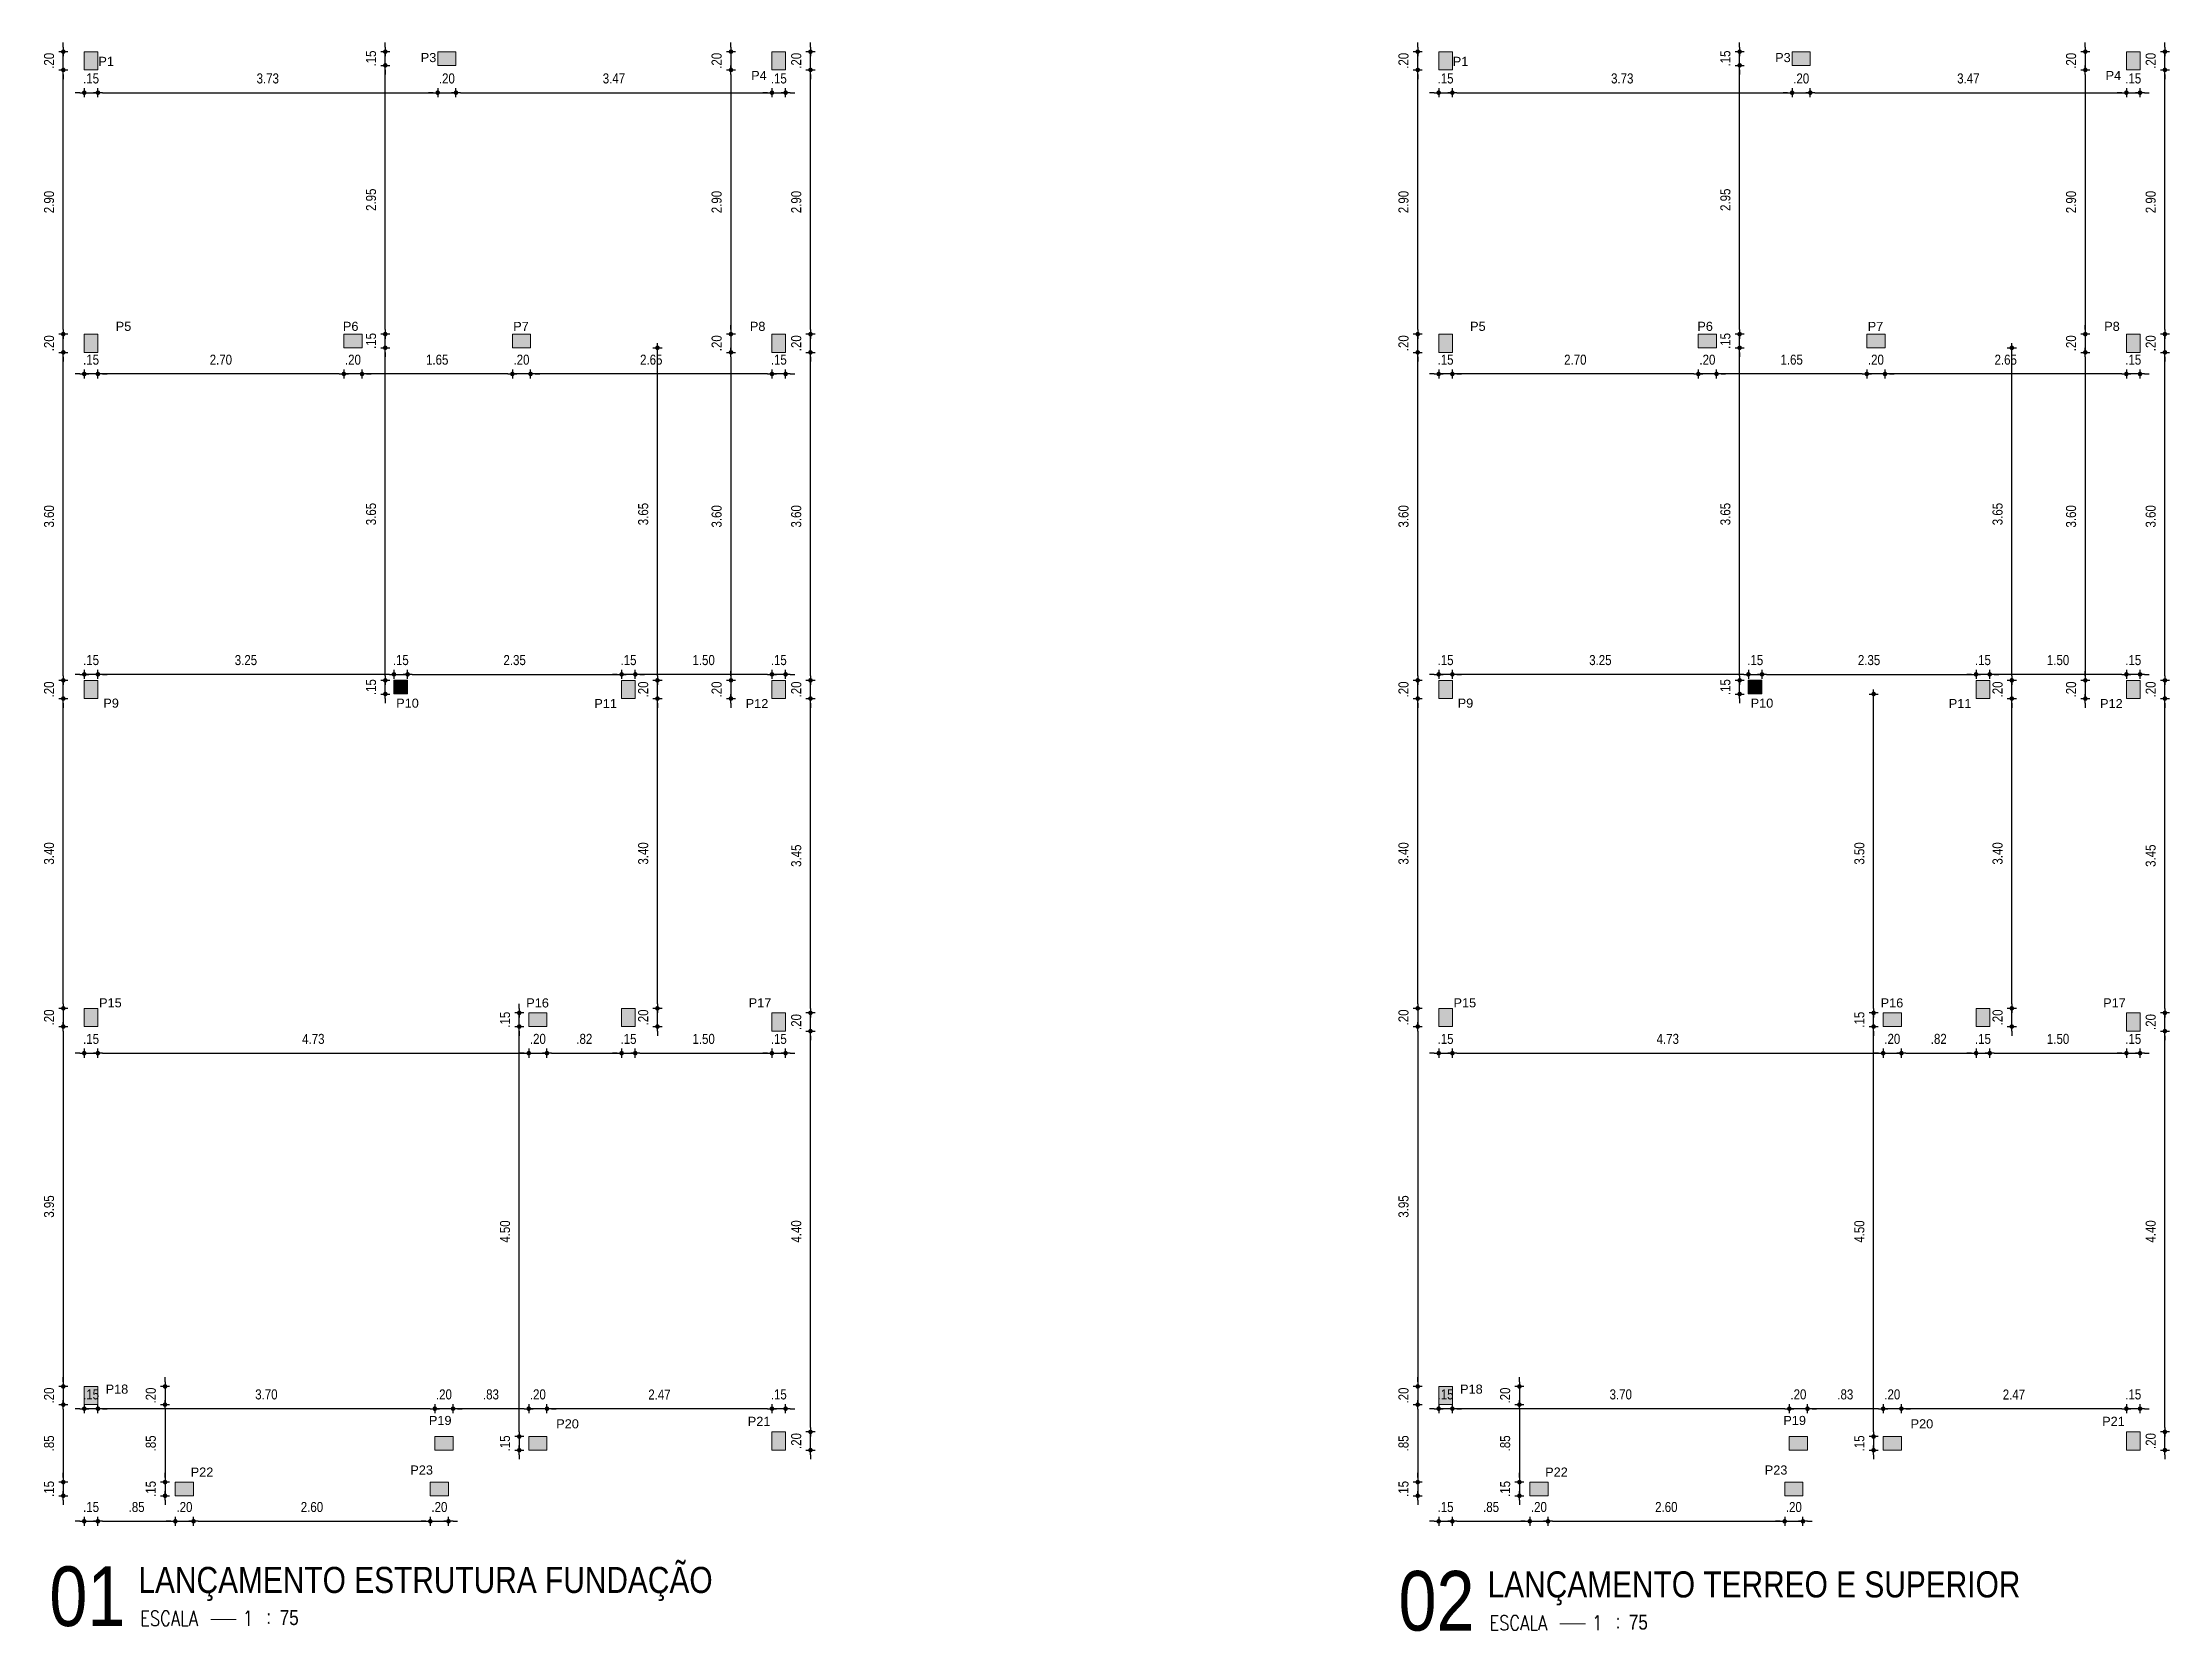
# Model space of a CAD drawing. Header units: millimetres. Extents: x 3212 to 6878, y 1640 to 3386.
# Drawn here: x 3328.33 to 3351.68, y 1701.56 to 1719 of the extents above; entities that cross this region are included whole.
import ezdxf
from ezdxf.enums import TextEntityAlignment as Align

# ---------------------------------------------------------------- set-up
doc = ezdxf.new("R2010")
doc.units = ezdxf.units.MM
doc.header["$LTSCALE"] = 0.8
for name, color, linetype in [('COTA', 2, 'Continuous'), ('E-TXT-G', 3, 'Continuous'), ('E-TXT-Y', 2, 'Continuous')]:
    doc.layers.add(name, color=color, linetype=linetype)
for name, color, linetype, lineweight in [('COTAS', 53, 'Continuous', 9), ('E-TXT-W', 7, 'Continuous', 20), ('pilares', 1, 'Continuous', 9)]:
    doc.layers.add(name, color=color, linetype=linetype, lineweight=lineweight)
doc.styles.add('CARIMBO_DADOS', font='arial.ttf', dxfattribs={"height": 0.1})
doc.styles.add('F2', font='ARIALN.TTF')
doc.styles.add('REG140', font='romans.shx', dxfattribs={"width": 0.8, "height": 0.35})
doc.styles.add('REG80', font='romans.shx', dxfattribs={"width": 0.8, "height": 0.1})
doc.styles.add('SANSSERIF2', font='sanssb__.ttf', dxfattribs={"width": 0.8})
doc.dimstyles.new('ARQUITETURA', dxfattribs={"dimtxt": 0.11, "dimasz": 0.05, "dimexe": 0.1, "dimexo": 0, "dimgap": 0.1, "dimtad": 1, "dimzin": 5, "dimdsep": 46, "dimtxsty": 'F2', "dimblk": 'COTA', "dimcen": 0, "dimse1": 1, "dimse2": 1, "dimadec": 0, "dimazin": 0, "dimtfac": 2, "dimtix": 1, "dimtmove": 2, "dimatfit": 3, "dimldrblk": 'COTA', "dimfxl": 0, "dimtolj": 1, "dimtzin": 5, "dimarcsym": 0})

msp = doc.modelspace()

# ---------------------------------------------------------------- texts
at = {"color": 230, "char_height": 0.1, "attachment_point": 5, "style": 'CARIMBO_DADOS'}
for s, insert in [('P1', (3329.033, 1718.798)), ('P3', (3332.572, 1718.839)), ('P1', (3343.902, 1718.798)), ('P3', (3347.441, 1718.839)), ('P4', (3336.199, 1718.643)), ('P4', (3351.069, 1718.643)), ('P5', (3329.223, 1715.889)), ('P6', (3331.717, 1715.889)), ('P7', (3333.587, 1715.889)), ('P8', (3336.185, 1715.889)), ('P5', (3344.092, 1715.889)), ('P6', (3346.587, 1715.889)), ('P7', (3348.457, 1715.889)), ('P8', (3351.054, 1715.889)), ('P9', (3329.087, 1711.753)), ('P10', (3332.341, 1711.753)), ('P11', (3334.516, 1711.749)), ('P12', (3336.178, 1711.749)), ('P9', (3343.956, 1711.753)), ('P10', (3347.211, 1711.753)), ('P11', (3349.386, 1711.749)), ('P12', (3351.047, 1711.749)), ('P15', (3329.079, 1708.464)), ('P16', (3333.769, 1708.463)), ('P17', (3336.211, 1708.464)), ('P15', (3343.949, 1708.464)), ('P16', (3348.638, 1708.463)), ('P17', (3351.081, 1708.464)), ('P18', (3329.151, 1704.224)), ('P18', (3344.021, 1704.224)), ('P19', (3332.7, 1703.88)), ('P21', (3336.201, 1703.871)), ('P19', (3347.57, 1703.88)), ('P21', (3351.07, 1703.871)), ('P20', (3334.098, 1703.843)), ('P20', (3348.967, 1703.843)), ('P22', (3330.085, 1703.314)), ('P23', (3332.496, 1703.336)), ('P22', (3344.955, 1703.314)), ('P23', (3347.366, 1703.336))]:
    msp.add_mtext(s, dxfattribs=dict(at, insert=insert))

# ---------------------------------------------------------------- blocks, each defined once
blk = doc.blocks.new('COTA')
at = {"layer": 'COTA'}
for p, q in [((-1, 0), (1, 0)), ((0, 1), (0, -1))]:
    blk.add_line(p, q, dxfattribs=at)
at = {"layer": 'COTA', "const_width": 0.5}
blk.add_lwpolyline([(-0.25, 0, 1), (0.25, 0, 1)], format="xyb", close=True, dxfattribs=at)
blk = doc.blocks.new('*D759')
at = {"layer": 'COTAS', "color": 0, "lineweight": -2, "transparency": 16777216}
for p, q in [((3328.742, 1707.912), (3328.692, 1707.912)), ((3328.792, 1707.912), (3328.942, 1707.912)), ((3328.992, 1707.912), (3329.042, 1707.912))]:
    blk.add_line(p, q, dxfattribs=at)
at = {"layer": 'Defpoints', "color": 0, "transparency": 16777216}
for p in [(3328.792, 1708.304), (3328.942, 1708.204), (3328.942, 1707.912)]:
    blk.add_point(p, dxfattribs=at)
at = {"layer": 'COTAS', "color": 0, "lineweight": -2, "transparency": 16777216, "xscale": 0.05, "yscale": 0.05, "zscale": 0.05}
blk.add_blockref('COTA', (3328.792, 1707.912), dxfattribs=at)
at = {"layer": 'COTAS', "color": 0, "lineweight": -2, "transparency": 16777216, "xscale": 0.05, "yscale": 0.05, "zscale": 0.05, "rotation": 180}
blk.add_blockref('COTA', (3328.942, 1707.912), dxfattribs=at)
at = {"layer": 'COTAS', "color": 0, "transparency": 16777216, "insert": (3328.867, 1708.068), "char_height": 0.11, "attachment_point": 5, "style": 'F2'}
blk.add_mtext('\\A1;.15', dxfattribs=at)
blk = doc.blocks.new('*D760')
at = {"layer": 'COTAS', "color": 0, "lineweight": -2, "transparency": 16777216}
blk.add_line((3328.992, 1707.912), (3333.622, 1707.912), dxfattribs=at)
at = {"layer": 'Defpoints', "color": 0, "transparency": 16777216}
for p in [(3328.942, 1708.204), (3333.672, 1708.204), (3333.672, 1707.912)]:
    blk.add_point(p, dxfattribs=at)
at = {"layer": 'COTAS', "color": 0, "lineweight": -2, "transparency": 16777216, "xscale": 0.05, "yscale": 0.05, "zscale": 0.05, "rotation": 180}
blk.add_blockref('COTA', (3328.942, 1707.912), dxfattribs=at)
at = {"layer": 'COTAS', "color": 0, "lineweight": -2, "transparency": 16777216, "xscale": 0.05, "yscale": 0.05, "zscale": 0.05}
blk.add_blockref('COTA', (3333.672, 1707.912), dxfattribs=at)
at = {"layer": 'COTAS', "color": 0, "transparency": 16777216, "insert": (3331.307, 1708.068), "char_height": 0.11, "attachment_point": 5, "style": 'F2'}
blk.add_mtext('\\A1;4.73', dxfattribs=at)
blk = doc.blocks.new('*D761')
at = {"layer": 'COTAS', "color": 0, "lineweight": -2, "transparency": 16777216}
for p, q in [((3333.622, 1707.912), (3333.572, 1707.912)), ((3333.672, 1707.912), (3333.872, 1707.912)), ((3333.922, 1707.912), (3333.972, 1707.912))]:
    blk.add_line(p, q, dxfattribs=at)
at = {"layer": 'Defpoints', "color": 0, "transparency": 16777216}
for p in [(3333.672, 1708.204), (3333.872, 1708.204), (3333.872, 1707.912)]:
    blk.add_point(p, dxfattribs=at)
at = {"layer": 'COTAS', "color": 0, "lineweight": -2, "transparency": 16777216, "xscale": 0.05, "yscale": 0.05, "zscale": 0.05}
blk.add_blockref('COTA', (3333.672, 1707.912), dxfattribs=at)
at = {"layer": 'COTAS', "color": 0, "lineweight": -2, "transparency": 16777216, "xscale": 0.05, "yscale": 0.05, "zscale": 0.05, "rotation": 180}
blk.add_blockref('COTA', (3333.872, 1707.912), dxfattribs=at)
at = {"layer": 'COTAS', "color": 0, "transparency": 16777216, "insert": (3333.772, 1708.068), "char_height": 0.11, "attachment_point": 5, "style": 'F2'}
blk.add_mtext('\\A1;.20', dxfattribs=at)
blk = doc.blocks.new('*D762')
at = {"layer": 'COTAS', "color": 0, "lineweight": -2, "transparency": 16777216}
for p, q in [((3329.679, 1704.304), (3329.679, 1704.354)), ((3329.679, 1704.254), (3329.679, 1704.054)), ((3329.679, 1704.004), (3329.679, 1703.954))]:
    blk.add_line(p, q, dxfattribs=at)
at = {"layer": 'Defpoints', "color": 0, "transparency": 16777216}
for p in [(3328.942, 1704.254), (3328.942, 1704.054), (3329.679, 1704.054)]:
    blk.add_point(p, dxfattribs=at)
at = {"layer": 'COTAS', "color": 0, "lineweight": -2, "transparency": 16777216, "xscale": 0.05, "yscale": 0.05, "zscale": 0.05}
for p, rotation in [((3329.679, 1704.254), 270), ((3329.679, 1704.054), 90)]:
    blk.add_blockref('COTA', p, dxfattribs=dict(at, rotation=rotation))
at = {"layer": 'COTAS', "color": 0, "transparency": 16777216, "insert": (3329.523, 1704.154), "char_height": 0.11, "attachment_point": 5, "rotation": 90, "style": 'F2'}
blk.add_mtext('\\A1;.20', dxfattribs=at)
blk = doc.blocks.new('*D763')
at = {"layer": 'COTAS', "color": 0, "lineweight": -2, "transparency": 16777216}
blk.add_line((3329.679, 1704.004), (3329.679, 1703.254), dxfattribs=at)
at = {"layer": 'Defpoints', "color": 0, "transparency": 16777216}
for p in [(3328.942, 1704.054), (3329.679, 1703.204), (3329.792, 1703.204)]:
    blk.add_point(p, dxfattribs=at)
at = {"layer": 'COTAS', "color": 0, "lineweight": -2, "transparency": 16777216, "xscale": 0.05, "yscale": 0.05, "zscale": 0.05}
for p, rotation in [((3329.679, 1704.054), 90), ((3329.679, 1703.204), 270)]:
    blk.add_blockref('COTA', p, dxfattribs=dict(at, rotation=rotation))
at = {"layer": 'COTAS', "color": 0, "transparency": 16777216, "insert": (3329.523, 1703.629), "char_height": 0.11, "attachment_point": 5, "rotation": 90, "style": 'F2'}
blk.add_mtext('\\A1;.85', dxfattribs=at)
blk = doc.blocks.new('*D764')
at = {"layer": 'COTAS', "color": 0, "lineweight": -2, "transparency": 16777216}
for p, q in [((3329.679, 1703.254), (3329.679, 1703.304)), ((3329.679, 1703.204), (3329.679, 1703.054)), ((3329.679, 1703.004), (3329.679, 1702.954))]:
    blk.add_line(p, q, dxfattribs=at)
at = {"layer": 'Defpoints', "color": 0, "transparency": 16777216}
for p in [(3329.792, 1703.204), (3329.679, 1703.054), (3329.792, 1703.054)]:
    blk.add_point(p, dxfattribs=at)
at = {"layer": 'COTAS', "color": 0, "lineweight": -2, "transparency": 16777216, "xscale": 0.05, "yscale": 0.05, "zscale": 0.05}
for p, rotation in [((3329.679, 1703.204), 270), ((3329.679, 1703.054), 90)]:
    blk.add_blockref('COTA', p, dxfattribs=dict(at, rotation=rotation))
at = {"layer": 'COTAS', "color": 0, "transparency": 16777216, "insert": (3329.523, 1703.129), "char_height": 0.11, "attachment_point": 5, "rotation": 90, "style": 'F2'}
blk.add_mtext('\\A1;.15', dxfattribs=at)
blk = doc.blocks.new('*D765')
at = {"layer": 'COTAS', "color": 0, "lineweight": -2, "transparency": 16777216}
for p, q in [((3335.892, 1718.954), (3335.892, 1719.004)), ((3335.892, 1718.904), (3335.892, 1718.704)), ((3335.892, 1718.654), (3335.892, 1718.604))]:
    blk.add_line(p, q, dxfattribs=at)
at = {"layer": 'Defpoints', "color": 0, "transparency": 16777216}
for p in [(3336.492, 1718.904), (3335.892, 1718.704), (3336.492, 1718.704)]:
    blk.add_point(p, dxfattribs=at)
at = {"layer": 'COTAS', "color": 0, "lineweight": -2, "transparency": 16777216, "xscale": 0.05, "yscale": 0.05, "zscale": 0.05}
for p, rotation in [((3335.892, 1718.904), 270), ((3335.892, 1718.704), 90)]:
    blk.add_blockref('COTA', p, dxfattribs=dict(at, rotation=rotation))
at = {"layer": 'COTAS', "color": 0, "transparency": 16777216, "insert": (3335.735, 1718.804), "char_height": 0.11, "attachment_point": 5, "rotation": 90, "style": 'F2'}
blk.add_mtext('\\A1;.20', dxfattribs=at)
blk = doc.blocks.new('*D766')
at = {"layer": 'COTAS', "color": 0, "lineweight": -2, "transparency": 16777216}
blk.add_line((3335.892, 1718.654), (3335.892, 1715.854), dxfattribs=at)
at = {"layer": 'Defpoints', "color": 0, "transparency": 16777216}
for p in [(3336.492, 1718.704), (3335.892, 1715.804), (3336.342, 1715.804)]:
    blk.add_point(p, dxfattribs=at)
at = {"layer": 'COTAS', "color": 0, "lineweight": -2, "transparency": 16777216, "xscale": 0.05, "yscale": 0.05, "zscale": 0.05}
for p, rotation in [((3335.892, 1718.704), 90), ((3335.892, 1715.804), 270)]:
    blk.add_blockref('COTA', p, dxfattribs=dict(at, rotation=rotation))
at = {"layer": 'COTAS', "color": 0, "transparency": 16777216, "insert": (3335.735, 1717.254), "char_height": 0.11, "attachment_point": 5, "rotation": 90, "style": 'F2'}
blk.add_mtext('\\A1;2.90', dxfattribs=at)
blk = doc.blocks.new('*D767')
at = {"layer": 'COTAS', "color": 0, "lineweight": -2, "transparency": 16777216}
for p, q in [((3335.892, 1715.854), (3335.892, 1715.904)), ((3335.892, 1715.804), (3335.892, 1715.604)), ((3335.892, 1715.554), (3335.892, 1715.504))]:
    blk.add_line(p, q, dxfattribs=at)
at = {"layer": 'Defpoints', "color": 0, "transparency": 16777216}
for p in [(3335.892, 1715.604), (3336.342, 1715.804), (3336.342, 1715.604)]:
    blk.add_point(p, dxfattribs=at)
at = {"layer": 'COTAS', "color": 0, "lineweight": -2, "transparency": 16777216, "xscale": 0.05, "yscale": 0.05, "zscale": 0.05}
for p, rotation in [((3335.892, 1715.804), 270), ((3335.892, 1715.604), 90)]:
    blk.add_blockref('COTA', p, dxfattribs=dict(at, rotation=rotation))
at = {"layer": 'COTAS', "color": 0, "transparency": 16777216, "insert": (3335.735, 1715.704), "char_height": 0.11, "attachment_point": 5, "rotation": 90, "style": 'F2'}
blk.add_mtext('\\A1;.20', dxfattribs=at)
blk = doc.blocks.new('*D768')
at = {"layer": 'COTAS', "color": 0, "lineweight": -2, "transparency": 16777216}
blk.add_line((3335.892, 1715.554), (3335.892, 1712.054), dxfattribs=at)
at = {"layer": 'Defpoints', "color": 0, "transparency": 16777216}
for p in [(3336.342, 1715.604), (3335.892, 1712.004), (3336.342, 1712.004)]:
    blk.add_point(p, dxfattribs=at)
at = {"layer": 'COTAS', "color": 0, "lineweight": -2, "transparency": 16777216, "xscale": 0.05, "yscale": 0.05, "zscale": 0.05}
for p, rotation in [((3335.892, 1715.604), 90), ((3335.892, 1712.004), 270)]:
    blk.add_blockref('COTA', p, dxfattribs=dict(at, rotation=rotation))
at = {"layer": 'COTAS', "color": 0, "transparency": 16777216, "insert": (3335.735, 1713.804), "char_height": 0.11, "attachment_point": 5, "rotation": 90, "style": 'F2'}
blk.add_mtext('\\A1;3.60', dxfattribs=at)
blk = doc.blocks.new('*D769')
at = {"layer": 'COTAS', "color": 0, "lineweight": -2, "transparency": 16777216}
for p, q in [((3335.892, 1712.054), (3335.892, 1712.104)), ((3335.892, 1712.004), (3335.892, 1711.804)), ((3335.892, 1711.754), (3335.892, 1711.704))]:
    blk.add_line(p, q, dxfattribs=at)
at = {"layer": 'Defpoints', "color": 0, "transparency": 16777216}
for p in [(3336.342, 1712.004), (3335.892, 1711.804), (3336.342, 1711.804)]:
    blk.add_point(p, dxfattribs=at)
at = {"layer": 'COTAS', "color": 0, "lineweight": -2, "transparency": 16777216, "xscale": 0.05, "yscale": 0.05, "zscale": 0.05}
for p, rotation in [((3335.892, 1712.004), 270), ((3335.892, 1711.804), 90)]:
    blk.add_blockref('COTA', p, dxfattribs=dict(at, rotation=rotation))
at = {"layer": 'COTAS', "color": 0, "transparency": 16777216, "insert": (3335.735, 1711.904), "char_height": 0.11, "attachment_point": 5, "rotation": 90, "style": 'F2'}
blk.add_mtext('\\A1;.20', dxfattribs=at)
blk = doc.blocks.new('*D705')
at = {"layer": 'COTAS', "color": 0, "lineweight": -2, "transparency": 16777216}
blk.add_line((3328.992, 1718.454), (3332.623, 1718.454), dxfattribs=at)
at = {"layer": 'Defpoints', "color": 0, "transparency": 16777216}
for p in [(3328.942, 1718.604), (3332.673, 1718.604), (3332.673, 1718.454)]:
    blk.add_point(p, dxfattribs=at)
at = {"layer": 'COTAS', "color": 0, "lineweight": -2, "transparency": 16777216, "xscale": 0.05, "yscale": 0.05, "zscale": 0.05, "rotation": 180}
blk.add_blockref('COTA', (3328.942, 1718.454), dxfattribs=at)
at = {"layer": 'COTAS', "color": 0, "lineweight": -2, "transparency": 16777216, "xscale": 0.05, "yscale": 0.05, "zscale": 0.05}
blk.add_blockref('COTA', (3332.673, 1718.454), dxfattribs=at)
at = {"layer": 'COTAS', "color": 0, "transparency": 16777216, "insert": (3330.807, 1718.61), "char_height": 0.11, "attachment_point": 5, "style": 'F2'}
blk.add_mtext('\\A1;3.73', dxfattribs=at)
blk = doc.blocks.new('*D706')
at = {"layer": 'COTAS', "color": 0, "lineweight": -2, "transparency": 16777216}
for p, q in [((3332.623, 1718.454), (3332.573, 1718.454)), ((3332.673, 1718.454), (3332.873, 1718.454)), ((3332.923, 1718.454), (3332.973, 1718.454))]:
    blk.add_line(p, q, dxfattribs=at)
at = {"layer": 'Defpoints', "color": 0, "transparency": 16777216}
for p in [(3332.673, 1718.604), (3332.873, 1718.454), (3332.873, 1718.454)]:
    blk.add_point(p, dxfattribs=at)
at = {"layer": 'COTAS', "color": 0, "lineweight": -2, "transparency": 16777216, "xscale": 0.05, "yscale": 0.05, "zscale": 0.05}
blk.add_blockref('COTA', (3332.673, 1718.454), dxfattribs=at)
at = {"layer": 'COTAS', "color": 0, "lineweight": -2, "transparency": 16777216, "xscale": 0.05, "yscale": 0.05, "zscale": 0.05, "rotation": 180}
blk.add_blockref('COTA', (3332.873, 1718.454), dxfattribs=at)
at = {"layer": 'COTAS', "color": 0, "transparency": 16777216, "insert": (3332.773, 1718.61), "char_height": 0.11, "attachment_point": 5, "style": 'F2'}
blk.add_mtext('\\A1;.20', dxfattribs=at)
blk = doc.blocks.new('*D707')
at = {"layer": 'COTAS', "color": 0, "lineweight": -2, "transparency": 16777216}
blk.add_line((3332.923, 1718.454), (3336.292, 1718.454), dxfattribs=at)
at = {"layer": 'Defpoints', "color": 0, "transparency": 16777216}
for p in [(3332.873, 1718.454), (3336.342, 1718.454), (3336.342, 1718.454)]:
    blk.add_point(p, dxfattribs=at)
at = {"layer": 'COTAS', "color": 0, "lineweight": -2, "transparency": 16777216, "xscale": 0.05, "yscale": 0.05, "zscale": 0.05, "rotation": 180}
blk.add_blockref('COTA', (3332.873, 1718.454), dxfattribs=at)
at = {"layer": 'COTAS', "color": 0, "lineweight": -2, "transparency": 16777216, "xscale": 0.05, "yscale": 0.05, "zscale": 0.05}
blk.add_blockref('COTA', (3336.342, 1718.454), dxfattribs=at)
at = {"layer": 'COTAS', "color": 0, "transparency": 16777216, "insert": (3334.607, 1718.61), "char_height": 0.11, "attachment_point": 5, "style": 'F2'}
blk.add_mtext('\\A1;3.47', dxfattribs=at)
blk = doc.blocks.new('*D708')
at = {"layer": 'COTAS', "color": 0, "lineweight": -2, "transparency": 16777216}
for p, q in [((3336.292, 1718.454), (3336.242, 1718.454)), ((3336.342, 1718.454), (3336.492, 1718.454)), ((3336.542, 1718.454), (3336.592, 1718.454))]:
    blk.add_line(p, q, dxfattribs=at)
at = {"layer": 'Defpoints', "color": 0, "transparency": 16777216}
for p in [(3336.342, 1718.454), (3336.492, 1718.454), (3336.492, 1718.454)]:
    blk.add_point(p, dxfattribs=at)
at = {"layer": 'COTAS', "color": 0, "lineweight": -2, "transparency": 16777216, "xscale": 0.05, "yscale": 0.05, "zscale": 0.05}
blk.add_blockref('COTA', (3336.342, 1718.454), dxfattribs=at)
at = {"layer": 'COTAS', "color": 0, "lineweight": -2, "transparency": 16777216, "xscale": 0.05, "yscale": 0.05, "zscale": 0.05, "rotation": 180}
blk.add_blockref('COTA', (3336.492, 1718.454), dxfattribs=at)
at = {"layer": 'COTAS', "color": 0, "transparency": 16777216, "insert": (3336.417, 1718.61), "char_height": 0.11, "attachment_point": 5, "style": 'F2'}
blk.add_mtext('\\A1;.15', dxfattribs=at)
blk = doc.blocks.new('*D709')
at = {"layer": 'COTAS', "color": 0, "lineweight": -2, "transparency": 16777216}
blk.add_line((3336.292, 1704.01), (3333.922, 1704.01), dxfattribs=at)
at = {"layer": 'Defpoints', "color": 0, "transparency": 16777216}
for p in [(3333.872, 1704.01), (3336.342, 1703.697), (3333.872, 1703.646)]:
    blk.add_point(p, dxfattribs=at)
at = {"layer": 'COTAS', "color": 0, "lineweight": -2, "transparency": 16777216, "xscale": 0.05, "yscale": 0.05, "zscale": 0.05, "rotation": 180}
blk.add_blockref('COTA', (3333.872, 1704.01), dxfattribs=at)
at = {"layer": 'COTAS', "color": 0, "lineweight": -2, "transparency": 16777216, "xscale": 0.05, "yscale": 0.05, "zscale": 0.05}
blk.add_blockref('COTA', (3336.342, 1704.01), dxfattribs=at)
at = {"layer": 'COTAS', "color": 0, "transparency": 16777216, "insert": (3335.107, 1704.165), "char_height": 0.11, "attachment_point": 5, "style": 'F2'}
blk.add_mtext('\\A1;2.47', dxfattribs=at)
blk = doc.blocks.new('*D710')
at = {"layer": 'COTAS', "color": 0, "lineweight": -2, "transparency": 16777216}
for p, q in [((3333.622, 1704.01), (3333.572, 1704.01)), ((3333.872, 1704.01), (3333.672, 1704.01)), ((3333.922, 1704.01), (3333.972, 1704.01))]:
    blk.add_line(p, q, dxfattribs=at)
at = {"layer": 'Defpoints', "color": 0, "transparency": 16777216}
for p in [(3333.672, 1704.01), (3333.672, 1703.646), (3333.872, 1703.646)]:
    blk.add_point(p, dxfattribs=at)
at = {"layer": 'COTAS', "color": 0, "lineweight": -2, "transparency": 16777216, "xscale": 0.05, "yscale": 0.05, "zscale": 0.05}
blk.add_blockref('COTA', (3333.672, 1704.01), dxfattribs=at)
at = {"layer": 'COTAS', "color": 0, "lineweight": -2, "transparency": 16777216, "xscale": 0.05, "yscale": 0.05, "zscale": 0.05, "rotation": 180}
blk.add_blockref('COTA', (3333.872, 1704.01), dxfattribs=at)
at = {"layer": 'COTAS', "color": 0, "transparency": 16777216, "insert": (3333.772, 1704.166), "char_height": 0.11, "attachment_point": 5, "style": 'F2'}
blk.add_mtext('\\A1;.20', dxfattribs=at)
blk = doc.blocks.new('*D711')
at = {"layer": 'COTAS', "color": 0, "lineweight": -2, "transparency": 16777216}
blk.add_line((3333.622, 1704.01), (3332.891, 1704.01), dxfattribs=at)
at = {"layer": 'Defpoints', "color": 0, "transparency": 16777216}
for p in [(3332.841, 1704.01), (3332.841, 1703.646), (3333.672, 1703.646)]:
    blk.add_point(p, dxfattribs=at)
at = {"layer": 'COTAS', "color": 0, "lineweight": -2, "transparency": 16777216, "xscale": 0.05, "yscale": 0.05, "zscale": 0.05, "rotation": 180}
blk.add_blockref('COTA', (3332.841, 1704.01), dxfattribs=at)
at = {"layer": 'COTAS', "color": 0, "lineweight": -2, "transparency": 16777216, "xscale": 0.05, "yscale": 0.05, "zscale": 0.05}
blk.add_blockref('COTA', (3333.672, 1704.01), dxfattribs=at)
at = {"layer": 'COTAS', "color": 0, "transparency": 16777216, "insert": (3333.257, 1704.166), "char_height": 0.11, "attachment_point": 5, "style": 'F2'}
blk.add_mtext('\\A1;.83', dxfattribs=at)
blk = doc.blocks.new('*D712')
at = {"layer": 'COTAS', "color": 0, "lineweight": -2, "transparency": 16777216}
for p, q in [((3332.591, 1704.01), (3332.541, 1704.01)), ((3332.841, 1704.01), (3332.641, 1704.01)), ((3332.891, 1704.01), (3332.941, 1704.01))]:
    blk.add_line(p, q, dxfattribs=at)
at = {"layer": 'Defpoints', "color": 0, "transparency": 16777216}
for p in [(3332.641, 1704.01), (3332.641, 1703.646), (3332.841, 1703.646)]:
    blk.add_point(p, dxfattribs=at)
at = {"layer": 'COTAS', "color": 0, "lineweight": -2, "transparency": 16777216, "xscale": 0.05, "yscale": 0.05, "zscale": 0.05}
blk.add_blockref('COTA', (3332.641, 1704.01), dxfattribs=at)
at = {"layer": 'COTAS', "color": 0, "lineweight": -2, "transparency": 16777216, "xscale": 0.05, "yscale": 0.05, "zscale": 0.05, "rotation": 180}
blk.add_blockref('COTA', (3332.841, 1704.01), dxfattribs=at)
at = {"layer": 'COTAS', "color": 0, "transparency": 16777216, "insert": (3332.741, 1704.166), "char_height": 0.11, "attachment_point": 5, "style": 'F2'}
blk.add_mtext('\\A1;.20', dxfattribs=at)
blk = doc.blocks.new('*D713')
at = {"layer": 'COTAS', "color": 0, "lineweight": -2, "transparency": 16777216}
blk.add_line((3332.591, 1704.01), (3328.992, 1704.01), dxfattribs=at)
at = {"layer": 'Defpoints', "color": 0, "transparency": 16777216}
for p in [(3328.942, 1704.01), (3328.942, 1704.01), (3332.641, 1703.646)]:
    blk.add_point(p, dxfattribs=at)
at = {"layer": 'COTAS', "color": 0, "lineweight": -2, "transparency": 16777216, "xscale": 0.05, "yscale": 0.05, "zscale": 0.05, "rotation": 180}
blk.add_blockref('COTA', (3328.942, 1704.01), dxfattribs=at)
at = {"layer": 'COTAS', "color": 0, "lineweight": -2, "transparency": 16777216, "xscale": 0.05, "yscale": 0.05, "zscale": 0.05}
blk.add_blockref('COTA', (3332.641, 1704.01), dxfattribs=at)
at = {"layer": 'COTAS', "color": 0, "transparency": 16777216, "insert": (3330.792, 1704.166), "char_height": 0.11, "attachment_point": 5, "style": 'F2'}
blk.add_mtext('\\A1;3.70', dxfattribs=at)
blk = doc.blocks.new('*D714')
at = {"layer": 'COTAS', "color": 0, "lineweight": -2, "transparency": 16777216}
for p, q in [((3328.742, 1704.01), (3328.692, 1704.01)), ((3328.942, 1704.01), (3328.792, 1704.01)), ((3328.992, 1704.01), (3329.042, 1704.01))]:
    blk.add_line(p, q, dxfattribs=at)
at = {"layer": 'Defpoints', "color": 0, "transparency": 16777216}
for p in [(3328.792, 1704.01), (3328.792, 1704.01), (3328.942, 1704.01)]:
    blk.add_point(p, dxfattribs=at)
at = {"layer": 'COTAS', "color": 0, "lineweight": -2, "transparency": 16777216, "xscale": 0.05, "yscale": 0.05, "zscale": 0.05}
blk.add_blockref('COTA', (3328.792, 1704.01), dxfattribs=at)
at = {"layer": 'COTAS', "color": 0, "lineweight": -2, "transparency": 16777216, "xscale": 0.05, "yscale": 0.05, "zscale": 0.05, "rotation": 180}
blk.add_blockref('COTA', (3328.942, 1704.01), dxfattribs=at)
at = {"layer": 'COTAS', "color": 0, "transparency": 16777216, "insert": (3328.867, 1704.166), "char_height": 0.11, "attachment_point": 5, "style": 'F2'}
blk.add_mtext('\\A1;.15', dxfattribs=at)
blk = doc.blocks.new('*D770')
at = {"layer": 'COTAS', "color": 0, "lineweight": -2, "transparency": 16777216}
blk.add_line((3328.562, 1708.454), (3328.562, 1711.754), dxfattribs=at)
at = {"layer": 'Defpoints', "color": 0, "transparency": 16777216}
for p in [(3328.562, 1711.804), (3328.792, 1711.804), (3328.792, 1708.404)]:
    blk.add_point(p, dxfattribs=at)
at = {"layer": 'COTAS', "color": 0, "lineweight": -2, "transparency": 16777216, "xscale": 0.05, "yscale": 0.05, "zscale": 0.05}
for p, rotation in [((3328.562, 1711.804), 90), ((3328.562, 1708.404), 270)]:
    blk.add_blockref('COTA', p, dxfattribs=dict(at, rotation=rotation))
at = {"layer": 'COTAS', "color": 0, "transparency": 16777216, "insert": (3328.406, 1710.104), "char_height": 0.11, "attachment_point": 5, "rotation": 90, "style": 'F2'}
blk.add_mtext('\\A1;3.40', dxfattribs=at)
blk = doc.blocks.new('*D771')
at = {"layer": 'COTAS', "color": 0, "lineweight": -2, "transparency": 16777216}
for p, q in [((3328.562, 1712.054), (3328.562, 1712.104)), ((3328.562, 1711.804), (3328.562, 1712.004)), ((3328.562, 1711.754), (3328.562, 1711.704))]:
    blk.add_line(p, q, dxfattribs=at)
at = {"layer": 'Defpoints', "color": 0, "transparency": 16777216}
for p in [(3328.562, 1712.004), (3328.792, 1712.004), (3328.792, 1711.804)]:
    blk.add_point(p, dxfattribs=at)
at = {"layer": 'COTAS', "color": 0, "lineweight": -2, "transparency": 16777216, "xscale": 0.05, "yscale": 0.05, "zscale": 0.05}
for p, rotation in [((3328.562, 1712.004), 270), ((3328.562, 1711.804), 90)]:
    blk.add_blockref('COTA', p, dxfattribs=dict(at, rotation=rotation))
at = {"layer": 'COTAS', "color": 0, "transparency": 16777216, "insert": (3328.406, 1711.904), "char_height": 0.11, "attachment_point": 5, "rotation": 90, "style": 'F2'}
blk.add_mtext('\\A1;.20', dxfattribs=at)
blk = doc.blocks.new('*D772')
at = {"layer": 'COTAS', "color": 0, "lineweight": -2, "transparency": 16777216}
blk.add_line((3328.562, 1712.054), (3328.562, 1715.554), dxfattribs=at)
at = {"layer": 'Defpoints', "color": 0, "transparency": 16777216}
for p in [(3328.562, 1715.604), (3328.792, 1715.604), (3328.792, 1712.004)]:
    blk.add_point(p, dxfattribs=at)
at = {"layer": 'COTAS', "color": 0, "lineweight": -2, "transparency": 16777216, "xscale": 0.05, "yscale": 0.05, "zscale": 0.05}
for p, rotation in [((3328.562, 1715.604), 90), ((3328.562, 1712.004), 270)]:
    blk.add_blockref('COTA', p, dxfattribs=dict(at, rotation=rotation))
at = {"layer": 'COTAS', "color": 0, "transparency": 16777216, "insert": (3328.406, 1713.804), "char_height": 0.11, "attachment_point": 5, "rotation": 90, "style": 'F2'}
blk.add_mtext('\\A1;3.60', dxfattribs=at)
blk = doc.blocks.new('*D773')
at = {"layer": 'COTAS', "color": 0, "lineweight": -2, "transparency": 16777216}
for p, q in [((3328.562, 1715.854), (3328.562, 1715.904)), ((3328.562, 1715.604), (3328.562, 1715.804)), ((3328.562, 1715.554), (3328.562, 1715.504))]:
    blk.add_line(p, q, dxfattribs=at)
at = {"layer": 'Defpoints', "color": 0, "transparency": 16777216}
for p in [(3328.562, 1715.804), (3328.792, 1715.804), (3328.792, 1715.604)]:
    blk.add_point(p, dxfattribs=at)
at = {"layer": 'COTAS', "color": 0, "lineweight": -2, "transparency": 16777216, "xscale": 0.05, "yscale": 0.05, "zscale": 0.05}
for p, rotation in [((3328.562, 1715.804), 270), ((3328.562, 1715.604), 90)]:
    blk.add_blockref('COTA', p, dxfattribs=dict(at, rotation=rotation))
at = {"layer": 'COTAS', "color": 0, "transparency": 16777216, "insert": (3328.406, 1715.704), "char_height": 0.11, "attachment_point": 5, "rotation": 90, "style": 'F2'}
blk.add_mtext('\\A1;.20', dxfattribs=at)
blk = doc.blocks.new('*D774')
at = {"layer": 'COTAS', "color": 0, "lineweight": -2, "transparency": 16777216}
blk.add_line((3328.562, 1715.854), (3328.562, 1718.654), dxfattribs=at)
at = {"layer": 'Defpoints', "color": 0, "transparency": 16777216}
for p in [(3328.562, 1718.704), (3328.792, 1718.704), (3328.792, 1715.804)]:
    blk.add_point(p, dxfattribs=at)
at = {"layer": 'COTAS', "color": 0, "lineweight": -2, "transparency": 16777216, "xscale": 0.05, "yscale": 0.05, "zscale": 0.05}
for p, rotation in [((3328.562, 1718.704), 90), ((3328.562, 1715.804), 270)]:
    blk.add_blockref('COTA', p, dxfattribs=dict(at, rotation=rotation))
at = {"layer": 'COTAS', "color": 0, "transparency": 16777216, "insert": (3328.406, 1717.254), "char_height": 0.11, "attachment_point": 5, "rotation": 90, "style": 'F2'}
blk.add_mtext('\\A1;2.90', dxfattribs=at)
blk = doc.blocks.new('*D775')
at = {"layer": 'COTAS', "color": 0, "lineweight": -2, "transparency": 16777216}
for p, q in [((3328.562, 1718.954), (3328.562, 1719.004)), ((3328.562, 1718.704), (3328.562, 1718.904)), ((3328.562, 1718.654), (3328.562, 1718.604))]:
    blk.add_line(p, q, dxfattribs=at)
at = {"layer": 'Defpoints', "color": 0, "transparency": 16777216}
for p in [(3328.562, 1718.904), (3328.792, 1718.904), (3328.792, 1718.704)]:
    blk.add_point(p, dxfattribs=at)
at = {"layer": 'COTAS', "color": 0, "lineweight": -2, "transparency": 16777216, "xscale": 0.05, "yscale": 0.05, "zscale": 0.05}
for p, rotation in [((3328.562, 1718.904), 270), ((3328.562, 1718.704), 90)]:
    blk.add_blockref('COTA', p, dxfattribs=dict(at, rotation=rotation))
at = {"layer": 'COTAS', "color": 0, "transparency": 16777216, "insert": (3328.406, 1718.804), "char_height": 0.11, "attachment_point": 5, "rotation": 90, "style": 'F2'}
blk.add_mtext('\\A1;.20', dxfattribs=at)
blk = doc.blocks.new('*D776')
at = {"layer": 'COTAS', "color": 0, "lineweight": -2, "transparency": 16777216}
blk.add_line((3336.292, 1712.07), (3334.892, 1712.07), dxfattribs=at)
at = {"layer": 'Defpoints', "color": 0, "transparency": 16777216}
for p in [(3334.842, 1712.07), (3334.842, 1712.004), (3336.342, 1712.004)]:
    blk.add_point(p, dxfattribs=at)
at = {"layer": 'COTAS', "color": 0, "lineweight": -2, "transparency": 16777216, "xscale": 0.05, "yscale": 0.05, "zscale": 0.05, "rotation": 180}
blk.add_blockref('COTA', (3334.842, 1712.07), dxfattribs=at)
at = {"layer": 'COTAS', "color": 0, "lineweight": -2, "transparency": 16777216, "xscale": 0.05, "yscale": 0.05, "zscale": 0.05}
blk.add_blockref('COTA', (3336.342, 1712.07), dxfattribs=at)
at = {"layer": 'COTAS', "color": 0, "transparency": 16777216, "insert": (3335.592, 1712.226), "char_height": 0.11, "attachment_point": 5, "style": 'F2'}
blk.add_mtext('\\A1;1.50', dxfattribs=at)
blk = doc.blocks.new('*D777')
at = {"layer": 'COTAS', "color": 0, "lineweight": -2, "transparency": 16777216}
for p, q in [((3334.642, 1712.07), (3334.592, 1712.07)), ((3334.842, 1712.07), (3334.692, 1712.07)), ((3334.892, 1712.07), (3334.942, 1712.07))]:
    blk.add_line(p, q, dxfattribs=at)
at = {"layer": 'Defpoints', "color": 0, "transparency": 16777216}
for p in [(3334.692, 1712.07), (3334.692, 1712.004), (3334.842, 1712.004)]:
    blk.add_point(p, dxfattribs=at)
at = {"layer": 'COTAS', "color": 0, "lineweight": -2, "transparency": 16777216, "xscale": 0.05, "yscale": 0.05, "zscale": 0.05}
blk.add_blockref('COTA', (3334.692, 1712.07), dxfattribs=at)
at = {"layer": 'COTAS', "color": 0, "lineweight": -2, "transparency": 16777216, "xscale": 0.05, "yscale": 0.05, "zscale": 0.05, "rotation": 180}
blk.add_blockref('COTA', (3334.842, 1712.07), dxfattribs=at)
at = {"layer": 'COTAS', "color": 0, "transparency": 16777216, "insert": (3334.767, 1712.226), "char_height": 0.11, "attachment_point": 5, "style": 'F2'}
blk.add_mtext('\\A1;.15', dxfattribs=at)
blk = doc.blocks.new('*D715')
at = {"layer": 'COTAS', "color": 0, "lineweight": -2, "transparency": 16777216}
blk.add_line((3332.142, 1712.07), (3328.992, 1712.07), dxfattribs=at)
at = {"layer": 'Defpoints', "color": 0, "transparency": 16777216}
for p in [(3328.942, 1712.07), (3328.942, 1712.004), (3332.192, 1712.004)]:
    blk.add_point(p, dxfattribs=at)
at = {"layer": 'COTAS', "color": 0, "lineweight": -2, "transparency": 16777216, "xscale": 0.05, "yscale": 0.05, "zscale": 0.05, "rotation": 180}
blk.add_blockref('COTA', (3328.942, 1712.07), dxfattribs=at)
at = {"layer": 'COTAS', "color": 0, "lineweight": -2, "transparency": 16777216, "xscale": 0.05, "yscale": 0.05, "zscale": 0.05}
blk.add_blockref('COTA', (3332.192, 1712.07), dxfattribs=at)
at = {"layer": 'COTAS', "color": 0, "transparency": 16777216, "insert": (3330.567, 1712.226), "char_height": 0.11, "attachment_point": 5, "style": 'F2'}
blk.add_mtext('\\A1;3.25', dxfattribs=at)
blk = doc.blocks.new('*D716')
at = {"layer": 'COTAS', "color": 0, "lineweight": -2, "transparency": 16777216}
for p, q in [((3328.742, 1712.07), (3328.692, 1712.07)), ((3328.942, 1712.07), (3328.792, 1712.07)), ((3328.992, 1712.07), (3329.042, 1712.07))]:
    blk.add_line(p, q, dxfattribs=at)
at = {"layer": 'Defpoints', "color": 0, "transparency": 16777216}
for p in [(3328.792, 1712.07), (3328.792, 1712.004), (3328.942, 1712.004)]:
    blk.add_point(p, dxfattribs=at)
at = {"layer": 'COTAS', "color": 0, "lineweight": -2, "transparency": 16777216, "xscale": 0.05, "yscale": 0.05, "zscale": 0.05}
blk.add_blockref('COTA', (3328.792, 1712.07), dxfattribs=at)
at = {"layer": 'COTAS', "color": 0, "lineweight": -2, "transparency": 16777216, "xscale": 0.05, "yscale": 0.05, "zscale": 0.05, "rotation": 180}
blk.add_blockref('COTA', (3328.942, 1712.07), dxfattribs=at)
at = {"layer": 'COTAS', "color": 0, "transparency": 16777216, "insert": (3328.867, 1712.226), "char_height": 0.11, "attachment_point": 5, "style": 'F2'}
blk.add_mtext('\\A1;.15', dxfattribs=at)
blk = doc.blocks.new('*D778')
at = {"layer": 'COTAS', "color": 0, "lineweight": -2, "transparency": 16777216}
for p, q in [((3336.292, 1712.07), (3336.242, 1712.07)), ((3336.492, 1712.07), (3336.342, 1712.07)), ((3336.542, 1712.07), (3336.592, 1712.07))]:
    blk.add_line(p, q, dxfattribs=at)
at = {"layer": 'Defpoints', "color": 0, "transparency": 16777216}
for p in [(3336.342, 1712.07), (3336.342, 1712.004), (3336.492, 1712.004)]:
    blk.add_point(p, dxfattribs=at)
at = {"layer": 'COTAS', "color": 0, "lineweight": -2, "transparency": 16777216, "xscale": 0.05, "yscale": 0.05, "zscale": 0.05}
blk.add_blockref('COTA', (3336.342, 1712.07), dxfattribs=at)
at = {"layer": 'COTAS', "color": 0, "lineweight": -2, "transparency": 16777216, "xscale": 0.05, "yscale": 0.05, "zscale": 0.05, "rotation": 180}
blk.add_blockref('COTA', (3336.492, 1712.07), dxfattribs=at)
at = {"layer": 'COTAS', "color": 0, "transparency": 16777216, "insert": (3336.417, 1712.226), "char_height": 0.11, "attachment_point": 5, "style": 'F2'}
blk.add_mtext('\\A1;.15', dxfattribs=at)
blk = doc.blocks.new('*D779')
at = {"layer": 'COTAS', "color": 0, "lineweight": -2, "transparency": 16777216}
for p, q in [((3336.292, 1715.367), (3336.242, 1715.367)), ((3336.492, 1715.367), (3336.342, 1715.367)), ((3336.542, 1715.367), (3336.592, 1715.367))]:
    blk.add_line(p, q, dxfattribs=at)
at = {"layer": 'Defpoints', "color": 0, "transparency": 16777216}
for p in [(3336.342, 1715.804), (3336.492, 1715.804), (3336.342, 1715.367)]:
    blk.add_point(p, dxfattribs=at)
at = {"layer": 'COTAS', "color": 0, "lineweight": -2, "transparency": 16777216, "xscale": 0.05, "yscale": 0.05, "zscale": 0.05}
blk.add_blockref('COTA', (3336.342, 1715.367), dxfattribs=at)
at = {"layer": 'COTAS', "color": 0, "lineweight": -2, "transparency": 16777216, "xscale": 0.05, "yscale": 0.05, "zscale": 0.05, "rotation": 180}
blk.add_blockref('COTA', (3336.492, 1715.367), dxfattribs=at)
at = {"layer": 'COTAS', "color": 0, "transparency": 16777216, "insert": (3336.417, 1715.523), "char_height": 0.11, "attachment_point": 5, "style": 'F2'}
blk.add_mtext('\\A1;.15', dxfattribs=at)
blk = doc.blocks.new('*D780')
at = {"layer": 'COTAS', "color": 0, "lineweight": -2, "transparency": 16777216}
blk.add_line((3336.292, 1715.367), (3333.742, 1715.367), dxfattribs=at)
at = {"layer": 'Defpoints', "color": 0, "transparency": 16777216}
for p in [(3333.692, 1715.654), (3336.342, 1715.804), (3333.692, 1715.367)]:
    blk.add_point(p, dxfattribs=at)
at = {"layer": 'COTAS', "color": 0, "lineweight": -2, "transparency": 16777216, "xscale": 0.05, "yscale": 0.05, "zscale": 0.05, "rotation": 180}
blk.add_blockref('COTA', (3333.692, 1715.367), dxfattribs=at)
at = {"layer": 'COTAS', "color": 0, "lineweight": -2, "transparency": 16777216, "xscale": 0.05, "yscale": 0.05, "zscale": 0.05}
blk.add_blockref('COTA', (3336.342, 1715.367), dxfattribs=at)
at = {"layer": 'COTAS', "color": 0, "transparency": 16777216, "insert": (3335.017, 1715.523), "char_height": 0.11, "attachment_point": 5, "style": 'F2'}
blk.add_mtext('\\A1;2.65', dxfattribs=at)
blk = doc.blocks.new('*D781')
at = {"layer": 'COTAS', "color": 0, "lineweight": -2, "transparency": 16777216}
for p, q in [((3333.442, 1715.367), (3333.392, 1715.367)), ((3333.692, 1715.367), (3333.492, 1715.367)), ((3333.742, 1715.367), (3333.792, 1715.367))]:
    blk.add_line(p, q, dxfattribs=at)
at = {"layer": 'Defpoints', "color": 0, "transparency": 16777216}
for p in [(3333.492, 1715.654), (3333.692, 1715.654), (3333.492, 1715.367)]:
    blk.add_point(p, dxfattribs=at)
at = {"layer": 'COTAS', "color": 0, "lineweight": -2, "transparency": 16777216, "xscale": 0.05, "yscale": 0.05, "zscale": 0.05}
blk.add_blockref('COTA', (3333.492, 1715.367), dxfattribs=at)
at = {"layer": 'COTAS', "color": 0, "lineweight": -2, "transparency": 16777216, "xscale": 0.05, "yscale": 0.05, "zscale": 0.05, "rotation": 180}
blk.add_blockref('COTA', (3333.692, 1715.367), dxfattribs=at)
at = {"layer": 'COTAS', "color": 0, "transparency": 16777216, "insert": (3333.592, 1715.523), "char_height": 0.11, "attachment_point": 5, "style": 'F2'}
blk.add_mtext('\\A1;.20', dxfattribs=at)
blk = doc.blocks.new('*D782')
at = {"layer": 'COTAS', "color": 0, "lineweight": -2, "transparency": 16777216}
blk.add_line((3333.442, 1715.367), (3331.892, 1715.367), dxfattribs=at)
at = {"layer": 'Defpoints', "color": 0, "transparency": 16777216}
for p in [(3331.842, 1715.654), (3333.492, 1715.654), (3331.842, 1715.367)]:
    blk.add_point(p, dxfattribs=at)
at = {"layer": 'COTAS', "color": 0, "lineweight": -2, "transparency": 16777216, "xscale": 0.05, "yscale": 0.05, "zscale": 0.05, "rotation": 180}
blk.add_blockref('COTA', (3331.842, 1715.367), dxfattribs=at)
at = {"layer": 'COTAS', "color": 0, "lineweight": -2, "transparency": 16777216, "xscale": 0.05, "yscale": 0.05, "zscale": 0.05}
blk.add_blockref('COTA', (3333.492, 1715.367), dxfattribs=at)
at = {"layer": 'COTAS', "color": 0, "transparency": 16777216, "insert": (3332.667, 1715.523), "char_height": 0.11, "attachment_point": 5, "style": 'F2'}
blk.add_mtext('\\A1;1.65', dxfattribs=at)
blk = doc.blocks.new('*D783')
at = {"layer": 'COTAS', "color": 0, "lineweight": -2, "transparency": 16777216}
for p, q in [((3331.592, 1715.367), (3331.542, 1715.367)), ((3331.842, 1715.367), (3331.642, 1715.367)), ((3331.892, 1715.367), (3331.942, 1715.367))]:
    blk.add_line(p, q, dxfattribs=at)
at = {"layer": 'Defpoints', "color": 0, "transparency": 16777216}
for p in [(3331.642, 1715.654), (3331.842, 1715.654), (3331.642, 1715.367)]:
    blk.add_point(p, dxfattribs=at)
at = {"layer": 'COTAS', "color": 0, "lineweight": -2, "transparency": 16777216, "xscale": 0.05, "yscale": 0.05, "zscale": 0.05}
blk.add_blockref('COTA', (3331.642, 1715.367), dxfattribs=at)
at = {"layer": 'COTAS', "color": 0, "lineweight": -2, "transparency": 16777216, "xscale": 0.05, "yscale": 0.05, "zscale": 0.05, "rotation": 180}
blk.add_blockref('COTA', (3331.842, 1715.367), dxfattribs=at)
at = {"layer": 'COTAS', "color": 0, "transparency": 16777216, "insert": (3331.742, 1715.523), "char_height": 0.11, "attachment_point": 5, "style": 'F2'}
blk.add_mtext('\\A1;.20', dxfattribs=at)
blk = doc.blocks.new('*D784')
at = {"layer": 'COTAS', "color": 0, "lineweight": -2, "transparency": 16777216}
blk.add_line((3331.592, 1715.367), (3328.992, 1715.367), dxfattribs=at)
at = {"layer": 'Defpoints', "color": 0, "transparency": 16777216}
for p in [(3328.942, 1715.604), (3331.642, 1715.654), (3328.942, 1715.367)]:
    blk.add_point(p, dxfattribs=at)
at = {"layer": 'COTAS', "color": 0, "lineweight": -2, "transparency": 16777216, "xscale": 0.05, "yscale": 0.05, "zscale": 0.05, "rotation": 180}
blk.add_blockref('COTA', (3328.942, 1715.367), dxfattribs=at)
at = {"layer": 'COTAS', "color": 0, "lineweight": -2, "transparency": 16777216, "xscale": 0.05, "yscale": 0.05, "zscale": 0.05}
blk.add_blockref('COTA', (3331.642, 1715.367), dxfattribs=at)
at = {"layer": 'COTAS', "color": 0, "transparency": 16777216, "insert": (3330.292, 1715.523), "char_height": 0.11, "attachment_point": 5, "style": 'F2'}
blk.add_mtext('\\A1;2.70', dxfattribs=at)
blk = doc.blocks.new('*D785')
at = {"layer": 'COTAS', "color": 0, "lineweight": -2, "transparency": 16777216}
for p, q in [((3328.742, 1715.367), (3328.692, 1715.367)), ((3328.942, 1715.367), (3328.792, 1715.367)), ((3328.992, 1715.367), (3329.042, 1715.367))]:
    blk.add_line(p, q, dxfattribs=at)
at = {"layer": 'Defpoints', "color": 0, "transparency": 16777216}
for p in [(3328.792, 1715.604), (3328.942, 1715.604), (3328.792, 1715.367)]:
    blk.add_point(p, dxfattribs=at)
at = {"layer": 'COTAS', "color": 0, "lineweight": -2, "transparency": 16777216, "xscale": 0.05, "yscale": 0.05, "zscale": 0.05}
blk.add_blockref('COTA', (3328.792, 1715.367), dxfattribs=at)
at = {"layer": 'COTAS', "color": 0, "lineweight": -2, "transparency": 16777216, "xscale": 0.05, "yscale": 0.05, "zscale": 0.05, "rotation": 180}
blk.add_blockref('COTA', (3328.942, 1715.367), dxfattribs=at)
at = {"layer": 'COTAS', "color": 0, "transparency": 16777216, "insert": (3328.867, 1715.523), "char_height": 0.11, "attachment_point": 5, "style": 'F2'}
blk.add_mtext('\\A1;.15', dxfattribs=at)
blk = doc.blocks.new('*D717')
at = {"layer": 'COTAS', "color": 0, "lineweight": -2, "transparency": 16777216}
for p, q in [((3328.742, 1718.454), (3328.692, 1718.454)), ((3328.792, 1718.454), (3328.942, 1718.454)), ((3328.992, 1718.454), (3329.042, 1718.454))]:
    blk.add_line(p, q, dxfattribs=at)
at = {"layer": 'Defpoints', "color": 0, "transparency": 16777216}
for p in [(3328.792, 1718.644), (3328.942, 1718.644), (3328.942, 1718.454)]:
    blk.add_point(p, dxfattribs=at)
at = {"layer": 'COTAS', "color": 0, "lineweight": -2, "transparency": 16777216, "xscale": 0.05, "yscale": 0.05, "zscale": 0.05}
blk.add_blockref('COTA', (3328.792, 1718.454), dxfattribs=at)
at = {"layer": 'COTAS', "color": 0, "lineweight": -2, "transparency": 16777216, "xscale": 0.05, "yscale": 0.05, "zscale": 0.05, "rotation": 180}
blk.add_blockref('COTA', (3328.942, 1718.454), dxfattribs=at)
at = {"layer": 'COTAS', "color": 0, "transparency": 16777216, "insert": (3328.867, 1718.61), "char_height": 0.11, "attachment_point": 5, "style": 'F2'}
blk.add_mtext('\\A1;.15', dxfattribs=at)
blk = doc.blocks.new('*D786')
at = {"layer": 'COTAS', "color": 0, "lineweight": -2, "transparency": 16777216}
for p, q in [((3328.562, 1708.454), (3328.562, 1708.504)), ((3328.562, 1708.404), (3328.562, 1708.204)), ((3328.562, 1708.154), (3328.562, 1708.104))]:
    blk.add_line(p, q, dxfattribs=at)
at = {"layer": 'Defpoints', "color": 0, "transparency": 16777216}
for p in [(3328.792, 1708.404), (3328.562, 1708.204), (3328.792, 1708.204)]:
    blk.add_point(p, dxfattribs=at)
at = {"layer": 'COTAS', "color": 0, "lineweight": -2, "transparency": 16777216, "xscale": 0.05, "yscale": 0.05, "zscale": 0.05}
for p, rotation in [((3328.562, 1708.404), 270), ((3328.562, 1708.204), 90)]:
    blk.add_blockref('COTA', p, dxfattribs=dict(at, rotation=rotation))
at = {"layer": 'COTAS', "color": 0, "transparency": 16777216, "insert": (3328.406, 1708.304), "char_height": 0.11, "attachment_point": 5, "rotation": 90, "style": 'F2'}
blk.add_mtext('\\A1;.20', dxfattribs=at)
blk = doc.blocks.new('*D787')
at = {"layer": 'COTAS', "color": 0, "lineweight": -2, "transparency": 16777216}
blk.add_line((3328.562, 1708.154), (3328.562, 1704.304), dxfattribs=at)
at = {"layer": 'Defpoints', "color": 0, "transparency": 16777216}
for p in [(3328.792, 1708.204), (3328.562, 1704.254), (3328.792, 1704.254)]:
    blk.add_point(p, dxfattribs=at)
at = {"layer": 'COTAS', "color": 0, "lineweight": -2, "transparency": 16777216, "xscale": 0.05, "yscale": 0.05, "zscale": 0.05}
for p, rotation in [((3328.562, 1708.204), 90), ((3328.562, 1704.254), 270)]:
    blk.add_blockref('COTA', p, dxfattribs=dict(at, rotation=rotation))
at = {"layer": 'COTAS', "color": 0, "transparency": 16777216, "insert": (3328.406, 1706.229), "char_height": 0.11, "attachment_point": 5, "rotation": 90, "style": 'F2'}
blk.add_mtext('\\A1;3.95', dxfattribs=at)
blk = doc.blocks.new('*D788')
at = {"layer": 'COTAS', "color": 0, "lineweight": -2, "transparency": 16777216}
for p, q in [((3328.562, 1704.304), (3328.562, 1704.354)), ((3328.562, 1704.254), (3328.562, 1704.054)), ((3328.562, 1704.004), (3328.562, 1703.954))]:
    blk.add_line(p, q, dxfattribs=at)
at = {"layer": 'Defpoints', "color": 0, "transparency": 16777216}
for p in [(3328.792, 1704.254), (3328.562, 1704.054), (3328.867, 1704.054)]:
    blk.add_point(p, dxfattribs=at)
at = {"layer": 'COTAS', "color": 0, "lineweight": -2, "transparency": 16777216, "xscale": 0.05, "yscale": 0.05, "zscale": 0.05}
for p, rotation in [((3328.562, 1704.254), 270), ((3328.562, 1704.054), 90)]:
    blk.add_blockref('COTA', p, dxfattribs=dict(at, rotation=rotation))
at = {"layer": 'COTAS', "color": 0, "transparency": 16777216, "insert": (3328.406, 1704.154), "char_height": 0.11, "attachment_point": 5, "rotation": 90, "style": 'F2'}
blk.add_mtext('\\A1;.20', dxfattribs=at)
blk = doc.blocks.new('*D789')
at = {"layer": 'COTAS', "color": 0, "lineweight": -2, "transparency": 16777216}
blk.add_line((3328.562, 1704.004), (3328.562, 1703.254), dxfattribs=at)
at = {"layer": 'Defpoints', "color": 0, "transparency": 16777216}
for p in [(3328.867, 1704.054), (3328.562, 1703.204), (3329.792, 1703.204)]:
    blk.add_point(p, dxfattribs=at)
at = {"layer": 'COTAS', "color": 0, "lineweight": -2, "transparency": 16777216, "xscale": 0.05, "yscale": 0.05, "zscale": 0.05}
for p, rotation in [((3328.562, 1704.054), 90), ((3328.562, 1703.204), 270)]:
    blk.add_blockref('COTA', p, dxfattribs=dict(at, rotation=rotation))
at = {"layer": 'COTAS', "color": 0, "transparency": 16777216, "insert": (3328.406, 1703.629), "char_height": 0.11, "attachment_point": 5, "rotation": 90, "style": 'F2'}
blk.add_mtext('\\A1;.85', dxfattribs=at)
blk = doc.blocks.new('*D718')
at = {"layer": 'COTAS', "color": 0, "lineweight": -2, "transparency": 16777216}
for p, q in [((3328.562, 1703.254), (3328.562, 1703.304)), ((3328.562, 1703.204), (3328.562, 1703.054)), ((3328.562, 1703.004), (3328.562, 1702.954))]:
    blk.add_line(p, q, dxfattribs=at)
at = {"layer": 'Defpoints', "color": 0, "transparency": 16777216}
for p in [(3329.792, 1703.204), (3328.562, 1703.054), (3329.792, 1703.054)]:
    blk.add_point(p, dxfattribs=at)
at = {"layer": 'COTAS', "color": 0, "lineweight": -2, "transparency": 16777216, "xscale": 0.05, "yscale": 0.05, "zscale": 0.05}
for p, rotation in [((3328.562, 1703.204), 270), ((3328.562, 1703.054), 90)]:
    blk.add_blockref('COTA', p, dxfattribs=dict(at, rotation=rotation))
at = {"layer": 'COTAS', "color": 0, "transparency": 16777216, "insert": (3328.406, 1703.129), "char_height": 0.11, "attachment_point": 5, "rotation": 90, "style": 'F2'}
blk.add_mtext('\\A1;.15', dxfattribs=at)
blk = doc.blocks.new('*D790')
at = {"layer": 'COTAS', "color": 0, "lineweight": -2, "transparency": 16777216}
for p, q in [((3336.292, 1704.01), (3336.242, 1704.01)), ((3336.492, 1704.01), (3336.342, 1704.01)), ((3336.542, 1704.01), (3336.592, 1704.01))]:
    blk.add_line(p, q, dxfattribs=at)
at = {"layer": 'Defpoints', "color": 0, "transparency": 16777216}
for p in [(3336.342, 1704.01), (3336.342, 1703.755), (3336.492, 1703.755)]:
    blk.add_point(p, dxfattribs=at)
at = {"layer": 'COTAS', "color": 0, "lineweight": -2, "transparency": 16777216, "xscale": 0.05, "yscale": 0.05, "zscale": 0.05}
blk.add_blockref('COTA', (3336.342, 1704.01), dxfattribs=at)
at = {"layer": 'COTAS', "color": 0, "lineweight": -2, "transparency": 16777216, "xscale": 0.05, "yscale": 0.05, "zscale": 0.05, "rotation": 180}
blk.add_blockref('COTA', (3336.492, 1704.01), dxfattribs=at)
at = {"layer": 'COTAS', "color": 0, "transparency": 16777216, "insert": (3336.417, 1704.166), "char_height": 0.11, "attachment_point": 5, "style": 'F2'}
blk.add_mtext('\\A1;.15', dxfattribs=at)
blk = doc.blocks.new('*D791')
at = {"layer": 'COTAS', "color": 0, "lineweight": -2, "transparency": 16777216}
for p, q in [((3328.742, 1702.774), (3328.692, 1702.774)), ((3328.792, 1702.774), (3328.942, 1702.774)), ((3328.992, 1702.774), (3329.042, 1702.774))]:
    blk.add_line(p, q, dxfattribs=at)
at = {"layer": 'Defpoints', "color": 0, "transparency": 16777216}
for p in [(3328.792, 1704.054), (3328.942, 1704.054), (3328.942, 1702.774)]:
    blk.add_point(p, dxfattribs=at)
at = {"layer": 'COTAS', "color": 0, "lineweight": -2, "transparency": 16777216, "xscale": 0.05, "yscale": 0.05, "zscale": 0.05}
blk.add_blockref('COTA', (3328.792, 1702.774), dxfattribs=at)
at = {"layer": 'COTAS', "color": 0, "lineweight": -2, "transparency": 16777216, "xscale": 0.05, "yscale": 0.05, "zscale": 0.05, "rotation": 180}
blk.add_blockref('COTA', (3328.942, 1702.774), dxfattribs=at)
at = {"layer": 'COTAS', "color": 0, "transparency": 16777216, "insert": (3328.867, 1702.93), "char_height": 0.11, "attachment_point": 5, "style": 'F2'}
blk.add_mtext('\\A1;.15', dxfattribs=at)
blk = doc.blocks.new('*D719')
at = {"layer": 'COTAS', "color": 0, "lineweight": -2, "transparency": 16777216}
blk.add_line((3328.992, 1702.774), (3329.742, 1702.774), dxfattribs=at)
at = {"layer": 'Defpoints', "color": 0, "transparency": 16777216}
for p in [(3328.942, 1704.054), (3329.792, 1703.054), (3329.792, 1702.774)]:
    blk.add_point(p, dxfattribs=at)
at = {"layer": 'COTAS', "color": 0, "lineweight": -2, "transparency": 16777216, "xscale": 0.05, "yscale": 0.05, "zscale": 0.05, "rotation": 180}
blk.add_blockref('COTA', (3328.942, 1702.774), dxfattribs=at)
at = {"layer": 'COTAS', "color": 0, "lineweight": -2, "transparency": 16777216, "xscale": 0.05, "yscale": 0.05, "zscale": 0.05}
blk.add_blockref('COTA', (3329.792, 1702.774), dxfattribs=at)
at = {"layer": 'COTAS', "color": 0, "transparency": 16777216, "insert": (3329.367, 1702.93), "char_height": 0.11, "attachment_point": 5, "style": 'F2'}
blk.add_mtext('\\A1;.85', dxfattribs=at)
blk = doc.blocks.new('*D792')
at = {"layer": 'COTAS', "color": 0, "lineweight": -2, "transparency": 16777216}
for p, q in [((3329.742, 1702.774), (3329.692, 1702.774)), ((3329.792, 1702.774), (3329.992, 1702.774)), ((3330.042, 1702.774), (3330.092, 1702.774))]:
    blk.add_line(p, q, dxfattribs=at)
at = {"layer": 'Defpoints', "color": 0, "transparency": 16777216}
for p in [(3329.792, 1703.054), (3329.992, 1703.054), (3329.992, 1702.774)]:
    blk.add_point(p, dxfattribs=at)
at = {"layer": 'COTAS', "color": 0, "lineweight": -2, "transparency": 16777216, "xscale": 0.05, "yscale": 0.05, "zscale": 0.05}
blk.add_blockref('COTA', (3329.792, 1702.774), dxfattribs=at)
at = {"layer": 'COTAS', "color": 0, "lineweight": -2, "transparency": 16777216, "xscale": 0.05, "yscale": 0.05, "zscale": 0.05, "rotation": 180}
blk.add_blockref('COTA', (3329.992, 1702.774), dxfattribs=at)
at = {"layer": 'COTAS', "color": 0, "transparency": 16777216, "insert": (3329.892, 1702.93), "char_height": 0.11, "attachment_point": 5, "style": 'F2'}
blk.add_mtext('\\A1;.20', dxfattribs=at)
blk = doc.blocks.new('*D793')
at = {"layer": 'COTAS', "color": 0, "lineweight": -2, "transparency": 16777216}
blk.add_line((3330.042, 1702.774), (3332.541, 1702.774), dxfattribs=at)
at = {"layer": 'Defpoints', "color": 0, "transparency": 16777216}
for p in [(3329.992, 1703.054), (3332.591, 1703.054), (3332.591, 1702.774)]:
    blk.add_point(p, dxfattribs=at)
at = {"layer": 'COTAS', "color": 0, "lineweight": -2, "transparency": 16777216, "xscale": 0.05, "yscale": 0.05, "zscale": 0.05, "rotation": 180}
blk.add_blockref('COTA', (3329.992, 1702.774), dxfattribs=at)
at = {"layer": 'COTAS', "color": 0, "lineweight": -2, "transparency": 16777216, "xscale": 0.05, "yscale": 0.05, "zscale": 0.05}
blk.add_blockref('COTA', (3332.591, 1702.774), dxfattribs=at)
at = {"layer": 'COTAS', "color": 0, "transparency": 16777216, "insert": (3331.292, 1702.93), "char_height": 0.11, "attachment_point": 5, "style": 'F2'}
blk.add_mtext('\\A1;2.60', dxfattribs=at)
blk = doc.blocks.new('*D794')
at = {"layer": 'COTAS', "color": 0, "lineweight": -2, "transparency": 16777216}
for p, q in [((3332.541, 1702.774), (3332.491, 1702.774)), ((3332.591, 1702.774), (3332.791, 1702.774)), ((3332.841, 1702.774), (3332.891, 1702.774))]:
    blk.add_line(p, q, dxfattribs=at)
at = {"layer": 'Defpoints', "color": 0, "transparency": 16777216}
for p in [(3332.591, 1703.054), (3332.791, 1703.054), (3332.791, 1702.774)]:
    blk.add_point(p, dxfattribs=at)
at = {"layer": 'COTAS', "color": 0, "lineweight": -2, "transparency": 16777216, "xscale": 0.05, "yscale": 0.05, "zscale": 0.05}
blk.add_blockref('COTA', (3332.591, 1702.774), dxfattribs=at)
at = {"layer": 'COTAS', "color": 0, "lineweight": -2, "transparency": 16777216, "xscale": 0.05, "yscale": 0.05, "zscale": 0.05, "rotation": 180}
blk.add_blockref('COTA', (3332.791, 1702.774), dxfattribs=at)
at = {"layer": 'COTAS', "color": 0, "transparency": 16777216, "insert": (3332.691, 1702.93), "char_height": 0.11, "attachment_point": 5, "style": 'F2'}
blk.add_mtext('\\A1;.20', dxfattribs=at)
blk = doc.blocks.new('*D795')
at = {"layer": 'COTAS', "color": 0, "lineweight": -2, "transparency": 16777216}
for p, q in [((3336.292, 1707.912), (3336.242, 1707.912)), ((3336.342, 1707.912), (3336.492, 1707.912)), ((3336.542, 1707.912), (3336.592, 1707.912))]:
    blk.add_line(p, q, dxfattribs=at)
at = {"layer": 'Defpoints', "color": 0, "transparency": 16777216}
for p in [(3336.342, 1708.154), (3336.492, 1708.154), (3336.492, 1707.912)]:
    blk.add_point(p, dxfattribs=at)
at = {"layer": 'COTAS', "color": 0, "lineweight": -2, "transparency": 16777216, "xscale": 0.05, "yscale": 0.05, "zscale": 0.05}
blk.add_blockref('COTA', (3336.342, 1707.912), dxfattribs=at)
at = {"layer": 'COTAS', "color": 0, "lineweight": -2, "transparency": 16777216, "xscale": 0.05, "yscale": 0.05, "zscale": 0.05, "rotation": 180}
blk.add_blockref('COTA', (3336.492, 1707.912), dxfattribs=at)
at = {"layer": 'COTAS', "color": 0, "transparency": 16777216, "insert": (3336.417, 1708.068), "char_height": 0.11, "attachment_point": 5, "style": 'F2'}
blk.add_mtext('\\A1;.15', dxfattribs=at)
blk = doc.blocks.new('*D796')
at = {"layer": 'COTAS', "color": 0, "lineweight": -2, "transparency": 16777216}
for p, q in [((3336.765, 1703.805), (3336.765, 1703.855)), ((3336.765, 1703.555), (3336.765, 1703.755)), ((3336.765, 1703.505), (3336.765, 1703.455))]:
    blk.add_line(p, q, dxfattribs=at)
at = {"layer": 'Defpoints', "color": 0, "transparency": 16777216}
for p in [(3336.492, 1703.755), (3336.765, 1703.755), (3336.492, 1703.555)]:
    blk.add_point(p, dxfattribs=at)
at = {"layer": 'COTAS', "color": 0, "lineweight": -2, "transparency": 16777216, "xscale": 0.05, "yscale": 0.05, "zscale": 0.05}
for p, rotation in [((3336.765, 1703.755), 270), ((3336.765, 1703.555), 90)]:
    blk.add_blockref('COTA', p, dxfattribs=dict(at, rotation=rotation))
at = {"layer": 'COTAS', "color": 0, "transparency": 16777216, "insert": (3336.609, 1703.655), "char_height": 0.11, "attachment_point": 5, "rotation": 90, "style": 'F2'}
blk.add_mtext('\\A1;.20', dxfattribs=at)
blk = doc.blocks.new('*D720')
at = {"layer": 'COTAS', "color": 0, "lineweight": -2, "transparency": 16777216}
blk.add_line((3336.765, 1703.805), (3336.765, 1708.104), dxfattribs=at)
at = {"layer": 'Defpoints', "color": 0, "transparency": 16777216}
for p in [(3336.492, 1708.154), (3336.765, 1708.154), (3336.492, 1703.755)]:
    blk.add_point(p, dxfattribs=at)
at = {"layer": 'COTAS', "color": 0, "lineweight": -2, "transparency": 16777216, "xscale": 0.05, "yscale": 0.05, "zscale": 0.05}
for p, rotation in [((3336.765, 1708.154), 90), ((3336.765, 1703.755), 270)]:
    blk.add_blockref('COTA', p, dxfattribs=dict(at, rotation=rotation))
at = {"layer": 'COTAS', "color": 0, "transparency": 16777216, "insert": (3336.609, 1705.955), "char_height": 0.11, "attachment_point": 5, "rotation": 90, "style": 'F2'}
blk.add_mtext('\\A1;4.40', dxfattribs=at)
blk = doc.blocks.new('*D797')
at = {"layer": 'COTAS', "color": 0, "lineweight": -2, "transparency": 16777216}
for p, q in [((3336.765, 1708.404), (3336.765, 1708.454)), ((3336.765, 1708.154), (3336.765, 1708.354)), ((3336.765, 1708.104), (3336.765, 1708.054))]:
    blk.add_line(p, q, dxfattribs=at)
at = {"layer": 'Defpoints', "color": 0, "transparency": 16777216}
for p in [(3336.492, 1708.354), (3336.765, 1708.354), (3336.492, 1708.154)]:
    blk.add_point(p, dxfattribs=at)
at = {"layer": 'COTAS', "color": 0, "lineweight": -2, "transparency": 16777216, "xscale": 0.05, "yscale": 0.05, "zscale": 0.05}
for p, rotation in [((3336.765, 1708.354), 270), ((3336.765, 1708.154), 90)]:
    blk.add_blockref('COTA', p, dxfattribs=dict(at, rotation=rotation))
at = {"layer": 'COTAS', "color": 0, "transparency": 16777216, "insert": (3336.609, 1708.254), "char_height": 0.11, "attachment_point": 5, "rotation": 90, "style": 'F2'}
blk.add_mtext('\\A1;.20', dxfattribs=at)
blk = doc.blocks.new('*D798')
at = {"layer": 'COTAS', "color": 0, "lineweight": -2, "transparency": 16777216}
blk.add_line((3336.765, 1708.404), (3336.765, 1711.754), dxfattribs=at)
at = {"layer": 'Defpoints', "color": 0, "transparency": 16777216}
for p in [(3336.492, 1711.804), (3336.765, 1711.804), (3336.492, 1708.354)]:
    blk.add_point(p, dxfattribs=at)
at = {"layer": 'COTAS', "color": 0, "lineweight": -2, "transparency": 16777216, "xscale": 0.05, "yscale": 0.05, "zscale": 0.05}
for p, rotation in [((3336.765, 1711.804), 90), ((3336.765, 1708.354), 270)]:
    blk.add_blockref('COTA', p, dxfattribs=dict(at, rotation=rotation))
at = {"layer": 'COTAS', "color": 0, "transparency": 16777216, "insert": (3336.609, 1710.079), "char_height": 0.11, "attachment_point": 5, "rotation": 90, "style": 'F2'}
blk.add_mtext('\\A1;3.45', dxfattribs=at)
blk = doc.blocks.new('*D799')
at = {"layer": 'COTAS', "color": 0, "lineweight": -2, "transparency": 16777216}
for p, q in [((3336.765, 1712.054), (3336.765, 1712.104)), ((3336.765, 1711.804), (3336.765, 1712.004)), ((3336.765, 1711.754), (3336.765, 1711.704))]:
    blk.add_line(p, q, dxfattribs=at)
at = {"layer": 'Defpoints', "color": 0, "transparency": 16777216}
for p in [(3336.492, 1712.004), (3336.765, 1712.004), (3336.492, 1711.804)]:
    blk.add_point(p, dxfattribs=at)
at = {"layer": 'COTAS', "color": 0, "lineweight": -2, "transparency": 16777216, "xscale": 0.05, "yscale": 0.05, "zscale": 0.05}
for p, rotation in [((3336.765, 1712.004), 270), ((3336.765, 1711.804), 90)]:
    blk.add_blockref('COTA', p, dxfattribs=dict(at, rotation=rotation))
at = {"layer": 'COTAS', "color": 0, "transparency": 16777216, "insert": (3336.609, 1711.904), "char_height": 0.11, "attachment_point": 5, "rotation": 90, "style": 'F2'}
blk.add_mtext('\\A1;.20', dxfattribs=at)
blk = doc.blocks.new('*D800')
at = {"layer": 'COTAS', "color": 0, "lineweight": -2, "transparency": 16777216}
blk.add_line((3336.765, 1712.054), (3336.765, 1715.554), dxfattribs=at)
at = {"layer": 'Defpoints', "color": 0, "transparency": 16777216}
for p in [(3336.492, 1715.604), (3336.765, 1715.604), (3336.492, 1712.004)]:
    blk.add_point(p, dxfattribs=at)
at = {"layer": 'COTAS', "color": 0, "lineweight": -2, "transparency": 16777216, "xscale": 0.05, "yscale": 0.05, "zscale": 0.05}
for p, rotation in [((3336.765, 1715.604), 90), ((3336.765, 1712.004), 270)]:
    blk.add_blockref('COTA', p, dxfattribs=dict(at, rotation=rotation))
at = {"layer": 'COTAS', "color": 0, "transparency": 16777216, "insert": (3336.609, 1713.804), "char_height": 0.11, "attachment_point": 5, "rotation": 90, "style": 'F2'}
blk.add_mtext('\\A1;3.60', dxfattribs=at)
blk = doc.blocks.new('*D801')
at = {"layer": 'COTAS', "color": 0, "lineweight": -2, "transparency": 16777216}
for p, q in [((3336.765, 1715.854), (3336.765, 1715.904)), ((3336.765, 1715.604), (3336.765, 1715.804)), ((3336.765, 1715.554), (3336.765, 1715.504))]:
    blk.add_line(p, q, dxfattribs=at)
at = {"layer": 'Defpoints', "color": 0, "transparency": 16777216}
for p in [(3336.492, 1715.804), (3336.492, 1715.604), (3336.765, 1715.804)]:
    blk.add_point(p, dxfattribs=at)
at = {"layer": 'COTAS', "color": 0, "lineweight": -2, "transparency": 16777216, "xscale": 0.05, "yscale": 0.05, "zscale": 0.05}
for p, rotation in [((3336.765, 1715.804), 270), ((3336.765, 1715.604), 90)]:
    blk.add_blockref('COTA', p, dxfattribs=dict(at, rotation=rotation))
at = {"layer": 'COTAS', "color": 0, "transparency": 16777216, "insert": (3336.609, 1715.704), "char_height": 0.11, "attachment_point": 5, "rotation": 90, "style": 'F2'}
blk.add_mtext('\\A1;.20', dxfattribs=at)
blk = doc.blocks.new('*D721')
at = {"layer": 'COTAS', "color": 0, "lineweight": -2, "transparency": 16777216}
blk.add_line((3336.765, 1715.854), (3336.765, 1718.654), dxfattribs=at)
at = {"layer": 'Defpoints', "color": 0, "transparency": 16777216}
for p in [(3336.492, 1718.704), (3336.765, 1718.704), (3336.492, 1715.804)]:
    blk.add_point(p, dxfattribs=at)
at = {"layer": 'COTAS', "color": 0, "lineweight": -2, "transparency": 16777216, "xscale": 0.05, "yscale": 0.05, "zscale": 0.05}
for p, rotation in [((3336.765, 1718.704), 90), ((3336.765, 1715.804), 270)]:
    blk.add_blockref('COTA', p, dxfattribs=dict(at, rotation=rotation))
at = {"layer": 'COTAS', "color": 0, "transparency": 16777216, "insert": (3336.609, 1717.254), "char_height": 0.11, "attachment_point": 5, "rotation": 90, "style": 'F2'}
blk.add_mtext('\\A1;2.90', dxfattribs=at)
blk = doc.blocks.new('*D722')
at = {"layer": 'COTAS', "color": 0, "lineweight": -2, "transparency": 16777216}
for p, q in [((3336.765, 1718.954), (3336.765, 1719.004)), ((3336.765, 1718.704), (3336.765, 1718.904)), ((3336.765, 1718.654), (3336.765, 1718.604))]:
    blk.add_line(p, q, dxfattribs=at)
at = {"layer": 'Defpoints', "color": 0, "transparency": 16777216}
for p in [(3336.492, 1718.904), (3336.765, 1718.904), (3336.492, 1718.704)]:
    blk.add_point(p, dxfattribs=at)
at = {"layer": 'COTAS', "color": 0, "lineweight": -2, "transparency": 16777216, "xscale": 0.05, "yscale": 0.05, "zscale": 0.05}
for p, rotation in [((3336.765, 1718.904), 270), ((3336.765, 1718.704), 90)]:
    blk.add_blockref('COTA', p, dxfattribs=dict(at, rotation=rotation))
at = {"layer": 'COTAS', "color": 0, "transparency": 16777216, "insert": (3336.609, 1718.804), "char_height": 0.11, "attachment_point": 5, "rotation": 90, "style": 'F2'}
blk.add_mtext('\\A1;.20', dxfattribs=at)
blk = doc.blocks.new('pilar')
at = {"layer": 'pilares'}
for p, q in [((0.097, 0.056), (-0.053, 0.056)), ((-0.053, 0.056), (-0.053, -0.094)), ((0.097, -0.094), (0.097, 0.056)), ((-0.053, -0.094), (0.097, -0.094))]:
    blk.add_line(p, q, dxfattribs=at)
blk = doc.blocks.new('*D802')
at = {"layer": 'COTAS', "color": 0, "lineweight": -2, "transparency": 16777216}
for p, q in [((3332.142, 1712.07), (3332.092, 1712.07)), ((3332.192, 1712.07), (3332.342, 1712.07)), ((3332.392, 1712.07), (3332.442, 1712.07))]:
    blk.add_line(p, q, dxfattribs=at)
at = {"layer": 'Defpoints', "color": 0, "transparency": 16777216}
for p in [(3332.342, 1712.07), (3332.192, 1712.004), (3332.342, 1712.004)]:
    blk.add_point(p, dxfattribs=at)
at = {"layer": 'COTAS', "color": 0, "lineweight": -2, "transparency": 16777216, "xscale": 0.05, "yscale": 0.05, "zscale": 0.05}
blk.add_blockref('COTA', (3332.192, 1712.07), dxfattribs=at)
at = {"layer": 'COTAS', "color": 0, "lineweight": -2, "transparency": 16777216, "xscale": 0.05, "yscale": 0.05, "zscale": 0.05, "rotation": 180}
blk.add_blockref('COTA', (3332.342, 1712.07), dxfattribs=at)
at = {"layer": 'COTAS', "color": 0, "transparency": 16777216, "insert": (3332.267, 1712.226), "char_height": 0.11, "attachment_point": 5, "style": 'F2'}
blk.add_mtext('\\A1;.15', dxfattribs=at)
blk = doc.blocks.new('*D803')
at = {"layer": 'COTAS', "color": 0, "lineweight": -2, "transparency": 16777216}
blk.add_line((3332.392, 1712.07), (3334.642, 1712.07), dxfattribs=at)
at = {"layer": 'Defpoints', "color": 0, "transparency": 16777216}
for p in [(3334.692, 1712.07), (3334.692, 1712.07), (3332.342, 1712.004)]:
    blk.add_point(p, dxfattribs=at)
at = {"layer": 'COTAS', "color": 0, "lineweight": -2, "transparency": 16777216, "xscale": 0.05, "yscale": 0.05, "zscale": 0.05, "rotation": 180}
blk.add_blockref('COTA', (3332.342, 1712.07), dxfattribs=at)
at = {"layer": 'COTAS', "color": 0, "lineweight": -2, "transparency": 16777216, "xscale": 0.05, "yscale": 0.05, "zscale": 0.05}
blk.add_blockref('COTA', (3334.692, 1712.07), dxfattribs=at)
at = {"layer": 'COTAS', "color": 0, "transparency": 16777216, "insert": (3333.517, 1712.226), "char_height": 0.11, "attachment_point": 5, "style": 'F2'}
blk.add_mtext('\\A1;2.35', dxfattribs=at)
blk = doc.blocks.new('*D804')
at = {"layer": 'COTAS', "color": 0, "lineweight": -2, "transparency": 16777216}
for p, q in [((3332.097, 1712.054), (3332.097, 1712.104)), ((3332.097, 1711.854), (3332.097, 1712.004)), ((3332.097, 1711.804), (3332.097, 1711.754))]:
    blk.add_line(p, q, dxfattribs=at)
at = {"layer": 'Defpoints', "color": 0, "transparency": 16777216}
for p in [(3332.097, 1712.004), (3332.192, 1712.004), (3332.192, 1711.854)]:
    blk.add_point(p, dxfattribs=at)
at = {"layer": 'COTAS', "color": 0, "lineweight": -2, "transparency": 16777216, "xscale": 0.05, "yscale": 0.05, "zscale": 0.05}
for p, rotation in [((3332.097, 1712.004), 270), ((3332.097, 1711.854), 90)]:
    blk.add_blockref('COTA', p, dxfattribs=dict(at, rotation=rotation))
at = {"layer": 'COTAS', "color": 0, "transparency": 16777216, "insert": (3331.941, 1711.929), "char_height": 0.11, "attachment_point": 5, "rotation": 90, "style": 'F2'}
blk.add_mtext('\\A1;.15', dxfattribs=at)
blk = doc.blocks.new('*D723')
at = {"layer": 'COTAS', "color": 0, "lineweight": -2, "transparency": 16777216}
blk.add_line((3332.097, 1712.054), (3332.097, 1715.604), dxfattribs=at)
at = {"layer": 'Defpoints', "color": 0, "transparency": 16777216}
for p in [(3332.097, 1715.654), (3332.097, 1715.654), (3332.192, 1712.004)]:
    blk.add_point(p, dxfattribs=at)
at = {"layer": 'COTAS', "color": 0, "lineweight": -2, "transparency": 16777216, "xscale": 0.05, "yscale": 0.05, "zscale": 0.05}
for p, rotation in [((3332.097, 1715.654), 90), ((3332.097, 1712.004), 270)]:
    blk.add_blockref('COTA', p, dxfattribs=dict(at, rotation=rotation))
at = {"layer": 'COTAS', "color": 0, "transparency": 16777216, "insert": (3331.941, 1713.829), "char_height": 0.11, "attachment_point": 5, "rotation": 90, "style": 'F2'}
blk.add_mtext('\\A1;3.65', dxfattribs=at)
blk = doc.blocks.new('*D805')
at = {"layer": 'COTAS', "color": 0, "lineweight": -2, "transparency": 16777216}
for p, q in [((3332.097, 1715.854), (3332.097, 1715.904)), ((3332.097, 1715.654), (3332.097, 1715.804)), ((3332.097, 1715.604), (3332.097, 1715.554))]:
    blk.add_line(p, q, dxfattribs=at)
at = {"layer": 'Defpoints', "color": 0, "transparency": 16777216}
for p in [(3331.842, 1715.804), (3332.097, 1715.804), (3332.097, 1715.654)]:
    blk.add_point(p, dxfattribs=at)
at = {"layer": 'COTAS', "color": 0, "lineweight": -2, "transparency": 16777216, "xscale": 0.05, "yscale": 0.05, "zscale": 0.05}
for p, rotation in [((3332.097, 1715.804), 270), ((3332.097, 1715.654), 90)]:
    blk.add_blockref('COTA', p, dxfattribs=dict(at, rotation=rotation))
at = {"layer": 'COTAS', "color": 0, "transparency": 16777216, "insert": (3331.941, 1715.729), "char_height": 0.11, "attachment_point": 5, "rotation": 90, "style": 'F2'}
blk.add_mtext('\\A1;.15', dxfattribs=at)
blk = doc.blocks.new('*D806')
at = {"layer": 'COTAS', "color": 0, "lineweight": -2, "transparency": 16777216}
blk.add_line((3332.097, 1715.854), (3332.097, 1718.704), dxfattribs=at)
at = {"layer": 'Defpoints', "color": 0, "transparency": 16777216}
for p in [(3332.097, 1718.754), (3332.111, 1718.754), (3331.842, 1715.804)]:
    blk.add_point(p, dxfattribs=at)
at = {"layer": 'COTAS', "color": 0, "lineweight": -2, "transparency": 16777216, "xscale": 0.05, "yscale": 0.05, "zscale": 0.05}
for p, rotation in [((3332.097, 1718.754), 90), ((3332.097, 1715.804), 270)]:
    blk.add_blockref('COTA', p, dxfattribs=dict(at, rotation=rotation))
at = {"layer": 'COTAS', "color": 0, "transparency": 16777216, "insert": (3331.941, 1717.279), "char_height": 0.11, "attachment_point": 5, "rotation": 90, "style": 'F2'}
blk.add_mtext('\\A1;2.95', dxfattribs=at)
blk = doc.blocks.new('*D724')
at = {"layer": 'COTAS', "color": 0, "lineweight": -2, "transparency": 16777216}
for p, q in [((3332.097, 1718.954), (3332.097, 1719.004)), ((3332.097, 1718.754), (3332.097, 1718.904)), ((3332.097, 1718.704), (3332.097, 1718.654))]:
    blk.add_line(p, q, dxfattribs=at)
at = {"layer": 'Defpoints', "color": 0, "transparency": 16777216}
for p in [(3332.097, 1718.904), (3332.097, 1718.904), (3332.111, 1718.754)]:
    blk.add_point(p, dxfattribs=at)
at = {"layer": 'COTAS', "color": 0, "lineweight": -2, "transparency": 16777216, "xscale": 0.05, "yscale": 0.05, "zscale": 0.05}
for p, rotation in [((3332.097, 1718.904), 270), ((3332.097, 1718.754), 90)]:
    blk.add_blockref('COTA', p, dxfattribs=dict(at, rotation=rotation))
at = {"layer": 'COTAS', "color": 0, "transparency": 16777216, "insert": (3331.941, 1718.829), "char_height": 0.11, "attachment_point": 5, "rotation": 90, "style": 'F2'}
blk.add_mtext('\\A1;.15', dxfattribs=at)
blk = doc.blocks.new('*D807')
at = {"layer": 'COTAS', "color": 0, "lineweight": -2, "transparency": 16777216}
blk.add_line((3333.922, 1707.912), (3334.642, 1707.912), dxfattribs=at)
at = {"layer": 'Defpoints', "color": 0, "transparency": 16777216}
for p in [(3333.872, 1708.204), (3334.692, 1708.204), (3334.692, 1707.912)]:
    blk.add_point(p, dxfattribs=at)
at = {"layer": 'COTAS', "color": 0, "lineweight": -2, "transparency": 16777216, "xscale": 0.05, "yscale": 0.05, "zscale": 0.05, "rotation": 180}
blk.add_blockref('COTA', (3333.872, 1707.912), dxfattribs=at)
at = {"layer": 'COTAS', "color": 0, "lineweight": -2, "transparency": 16777216, "xscale": 0.05, "yscale": 0.05, "zscale": 0.05}
blk.add_blockref('COTA', (3334.692, 1707.912), dxfattribs=at)
at = {"layer": 'COTAS', "color": 0, "transparency": 16777216, "insert": (3334.282, 1708.068), "char_height": 0.11, "attachment_point": 5, "style": 'F2'}
blk.add_mtext('\\A1;.82', dxfattribs=at)
blk = doc.blocks.new('*D808')
at = {"layer": 'COTAS', "color": 0, "lineweight": -2, "transparency": 16777216}
for p, q in [((3334.642, 1707.912), (3334.592, 1707.912)), ((3334.692, 1707.912), (3334.842, 1707.912)), ((3334.892, 1707.912), (3334.942, 1707.912))]:
    blk.add_line(p, q, dxfattribs=at)
at = {"layer": 'Defpoints', "color": 0, "transparency": 16777216}
for p in [(3334.692, 1708.204), (3334.842, 1708.204), (3334.842, 1707.912)]:
    blk.add_point(p, dxfattribs=at)
at = {"layer": 'COTAS', "color": 0, "lineweight": -2, "transparency": 16777216, "xscale": 0.05, "yscale": 0.05, "zscale": 0.05}
blk.add_blockref('COTA', (3334.692, 1707.912), dxfattribs=at)
at = {"layer": 'COTAS', "color": 0, "lineweight": -2, "transparency": 16777216, "xscale": 0.05, "yscale": 0.05, "zscale": 0.05, "rotation": 180}
blk.add_blockref('COTA', (3334.842, 1707.912), dxfattribs=at)
at = {"layer": 'COTAS', "color": 0, "transparency": 16777216, "insert": (3334.767, 1708.068), "char_height": 0.11, "attachment_point": 5, "style": 'F2'}
blk.add_mtext('\\A1;.15', dxfattribs=at)
blk = doc.blocks.new('*D725')
at = {"layer": 'COTAS', "color": 0, "lineweight": -2, "transparency": 16777216}
blk.add_line((3334.892, 1707.912), (3336.292, 1707.912), dxfattribs=at)
at = {"layer": 'Defpoints', "color": 0, "transparency": 16777216}
for p in [(3334.842, 1708.204), (3336.342, 1708.154), (3336.342, 1707.912)]:
    blk.add_point(p, dxfattribs=at)
at = {"layer": 'COTAS', "color": 0, "lineweight": -2, "transparency": 16777216, "xscale": 0.05, "yscale": 0.05, "zscale": 0.05, "rotation": 180}
blk.add_blockref('COTA', (3334.842, 1707.912), dxfattribs=at)
at = {"layer": 'COTAS', "color": 0, "lineweight": -2, "transparency": 16777216, "xscale": 0.05, "yscale": 0.05, "zscale": 0.05}
blk.add_blockref('COTA', (3336.342, 1707.912), dxfattribs=at)
at = {"layer": 'COTAS', "color": 0, "transparency": 16777216, "insert": (3335.592, 1708.068), "char_height": 0.11, "attachment_point": 5, "style": 'F2'}
blk.add_mtext('\\A1;1.50', dxfattribs=at)
blk = doc.blocks.new('*D726')
at = {"layer": 'COTAS', "color": 0, "lineweight": -2, "transparency": 16777216}
for p, q in [((3335.085, 1708.454), (3335.085, 1708.504)), ((3335.085, 1708.204), (3335.085, 1708.404)), ((3335.085, 1708.154), (3335.085, 1708.104))]:
    blk.add_line(p, q, dxfattribs=at)
at = {"layer": 'Defpoints', "color": 0, "transparency": 16777216}
for p in [(3335.032, 1708.404), (3335.085, 1708.404), (3335.032, 1708.204)]:
    blk.add_point(p, dxfattribs=at)
at = {"layer": 'COTAS', "color": 0, "lineweight": -2, "transparency": 16777216, "xscale": 0.05, "yscale": 0.05, "zscale": 0.05}
for p, rotation in [((3335.085, 1708.404), 270), ((3335.085, 1708.204), 90)]:
    blk.add_blockref('COTA', p, dxfattribs=dict(at, rotation=rotation))
at = {"layer": 'COTAS', "color": 0, "transparency": 16777216, "insert": (3334.929, 1708.304), "char_height": 0.11, "attachment_point": 5, "rotation": 90, "style": 'F2'}
blk.add_mtext('\\A1;.20', dxfattribs=at)
blk = doc.blocks.new('*D727')
at = {"layer": 'COTAS', "color": 0, "lineweight": -2, "transparency": 16777216}
blk.add_line((3335.085, 1708.454), (3335.085, 1711.754), dxfattribs=at)
at = {"layer": 'Defpoints', "color": 0, "transparency": 16777216}
for p in [(3335.032, 1711.804), (3335.085, 1711.804), (3335.032, 1708.404)]:
    blk.add_point(p, dxfattribs=at)
at = {"layer": 'COTAS', "color": 0, "lineweight": -2, "transparency": 16777216, "xscale": 0.05, "yscale": 0.05, "zscale": 0.05}
for p, rotation in [((3335.085, 1711.804), 90), ((3335.085, 1708.404), 270)]:
    blk.add_blockref('COTA', p, dxfattribs=dict(at, rotation=rotation))
at = {"layer": 'COTAS', "color": 0, "transparency": 16777216, "insert": (3334.929, 1710.104), "char_height": 0.11, "attachment_point": 5, "rotation": 90, "style": 'F2'}
blk.add_mtext('\\A1;3.40', dxfattribs=at)
blk = doc.blocks.new('*D728')
at = {"layer": 'COTAS', "color": 0, "lineweight": -2, "transparency": 16777216}
for p, q in [((3335.085, 1712.054), (3335.085, 1712.104)), ((3335.085, 1711.804), (3335.085, 1712.004)), ((3335.085, 1711.754), (3335.085, 1711.704))]:
    blk.add_line(p, q, dxfattribs=at)
at = {"layer": 'Defpoints', "color": 0, "transparency": 16777216}
for p in [(3335.032, 1712.004), (3335.085, 1712.004), (3335.032, 1711.804)]:
    blk.add_point(p, dxfattribs=at)
at = {"layer": 'COTAS', "color": 0, "lineweight": -2, "transparency": 16777216, "xscale": 0.05, "yscale": 0.05, "zscale": 0.05}
for p, rotation in [((3335.085, 1712.004), 270), ((3335.085, 1711.804), 90)]:
    blk.add_blockref('COTA', p, dxfattribs=dict(at, rotation=rotation))
at = {"layer": 'COTAS', "color": 0, "transparency": 16777216, "insert": (3334.929, 1711.904), "char_height": 0.11, "attachment_point": 5, "rotation": 90, "style": 'F2'}
blk.add_mtext('\\A1;.20', dxfattribs=at)
blk = doc.blocks.new('*D729')
at = {"layer": 'COTAS', "color": 0, "lineweight": -2, "transparency": 16777216}
blk.add_line((3335.085, 1712.054), (3335.085, 1715.604), dxfattribs=at)
at = {"layer": 'Defpoints', "color": 0, "transparency": 16777216}
for p in [(3335.085, 1715.654), (3335.085, 1715.654), (3335.032, 1712.004)]:
    blk.add_point(p, dxfattribs=at)
at = {"layer": 'COTAS', "color": 0, "lineweight": -2, "transparency": 16777216, "xscale": 0.05, "yscale": 0.05, "zscale": 0.05}
for p, rotation in [((3335.085, 1715.654), 90), ((3335.085, 1712.004), 270)]:
    blk.add_blockref('COTA', p, dxfattribs=dict(at, rotation=rotation))
at = {"layer": 'COTAS', "color": 0, "transparency": 16777216, "insert": (3334.929, 1713.829), "char_height": 0.11, "attachment_point": 5, "rotation": 90, "style": 'F2'}
blk.add_mtext('\\A1;3.65', dxfattribs=at)
blk = doc.blocks.new('*D809')
at = {"layer": 'COTAS', "color": 0, "lineweight": -2, "transparency": 16777216}
blk.add_line((3333.568, 1703.754), (3333.568, 1708.154), dxfattribs=at)
at = {"layer": 'Defpoints', "color": 0, "transparency": 16777216}
for p in [(3333.568, 1708.204), (3333.672, 1708.204), (3333.672, 1703.704)]:
    blk.add_point(p, dxfattribs=at)
at = {"layer": 'COTAS', "color": 0, "lineweight": -2, "transparency": 16777216, "xscale": 0.05, "yscale": 0.05, "zscale": 0.05}
for p, rotation in [((3333.568, 1708.204), 90), ((3333.568, 1703.704), 270)]:
    blk.add_blockref('COTA', p, dxfattribs=dict(at, rotation=rotation))
at = {"layer": 'COTAS', "color": 0, "transparency": 16777216, "insert": (3333.412, 1705.954), "char_height": 0.11, "attachment_point": 5, "rotation": 90, "style": 'F2'}
blk.add_mtext('\\A1;4.50', dxfattribs=at)
blk = doc.blocks.new('*D730')
at = {"layer": 'COTAS', "color": 0, "lineweight": -2, "transparency": 16777216}
for p, q in [((3333.568, 1708.404), (3333.568, 1708.454)), ((3333.568, 1708.204), (3333.568, 1708.354)), ((3333.568, 1708.154), (3333.568, 1708.104))]:
    blk.add_line(p, q, dxfattribs=at)
at = {"layer": 'Defpoints', "color": 0, "transparency": 16777216}
for p in [(3333.568, 1708.354), (3333.672, 1708.354), (3333.672, 1708.204)]:
    blk.add_point(p, dxfattribs=at)
at = {"layer": 'COTAS', "color": 0, "lineweight": -2, "transparency": 16777216, "xscale": 0.05, "yscale": 0.05, "zscale": 0.05}
for p, rotation in [((3333.568, 1708.354), 270), ((3333.568, 1708.204), 90)]:
    blk.add_blockref('COTA', p, dxfattribs=dict(at, rotation=rotation))
at = {"layer": 'COTAS', "color": 0, "transparency": 16777216, "insert": (3333.412, 1708.279), "char_height": 0.11, "attachment_point": 5, "rotation": 90, "style": 'F2'}
blk.add_mtext('\\A1;.15', dxfattribs=at)
blk = doc.blocks.new('*D731')
at = {"layer": 'COTAS', "color": 0, "lineweight": -2, "transparency": 16777216}
for p, q in [((3333.568, 1703.754), (3333.568, 1703.804)), ((3333.568, 1703.704), (3333.568, 1703.554)), ((3333.568, 1703.504), (3333.568, 1703.454))]:
    blk.add_line(p, q, dxfattribs=at)
at = {"layer": 'Defpoints', "color": 0, "transparency": 16777216}
for p in [(3333.672, 1703.704), (3333.568, 1703.554), (3333.672, 1703.554)]:
    blk.add_point(p, dxfattribs=at)
at = {"layer": 'COTAS', "color": 0, "lineweight": -2, "transparency": 16777216, "xscale": 0.05, "yscale": 0.05, "zscale": 0.05}
for p, rotation in [((3333.568, 1703.704), 270), ((3333.568, 1703.554), 90)]:
    blk.add_blockref('COTA', p, dxfattribs=dict(at, rotation=rotation))
at = {"layer": 'COTAS', "color": 0, "transparency": 16777216, "insert": (3333.412, 1703.629), "char_height": 0.11, "attachment_point": 5, "rotation": 90, "style": 'F2'}
blk.add_mtext('\\A1;.15', dxfattribs=at)
blk = doc.blocks.new('*D836')
at = {"layer": 'COTAS', "color": 0, "lineweight": -2, "transparency": 16777216}
for p, q in [((3343.612, 1707.912), (3343.562, 1707.912)), ((3343.662, 1707.912), (3343.812, 1707.912)), ((3343.862, 1707.912), (3343.912, 1707.912))]:
    blk.add_line(p, q, dxfattribs=at)
at = {"layer": 'Defpoints', "color": 0, "transparency": 16777216}
for p in [(3343.662, 1708.304), (3343.812, 1708.204), (3343.812, 1707.912)]:
    blk.add_point(p, dxfattribs=at)
at = {"layer": 'COTAS', "color": 0, "lineweight": -2, "transparency": 16777216, "xscale": 0.05, "yscale": 0.05, "zscale": 0.05}
blk.add_blockref('COTA', (3343.662, 1707.912), dxfattribs=at)
at = {"layer": 'COTAS', "color": 0, "lineweight": -2, "transparency": 16777216, "xscale": 0.05, "yscale": 0.05, "zscale": 0.05, "rotation": 180}
blk.add_blockref('COTA', (3343.812, 1707.912), dxfattribs=at)
at = {"layer": 'COTAS', "color": 0, "transparency": 16777216, "insert": (3343.737, 1708.068), "char_height": 0.11, "attachment_point": 5, "style": 'F2'}
blk.add_mtext('\\A1;.15', dxfattribs=at)
blk = doc.blocks.new('*D837')
at = {"layer": 'COTAS', "color": 0, "lineweight": -2, "transparency": 16777216}
blk.add_line((3343.862, 1707.912), (3348.492, 1707.912), dxfattribs=at)
at = {"layer": 'Defpoints', "color": 0, "transparency": 16777216}
for p in [(3343.812, 1708.204), (3348.542, 1708.204), (3348.542, 1707.912)]:
    blk.add_point(p, dxfattribs=at)
at = {"layer": 'COTAS', "color": 0, "lineweight": -2, "transparency": 16777216, "xscale": 0.05, "yscale": 0.05, "zscale": 0.05, "rotation": 180}
blk.add_blockref('COTA', (3343.812, 1707.912), dxfattribs=at)
at = {"layer": 'COTAS', "color": 0, "lineweight": -2, "transparency": 16777216, "xscale": 0.05, "yscale": 0.05, "zscale": 0.05}
blk.add_blockref('COTA', (3348.542, 1707.912), dxfattribs=at)
at = {"layer": 'COTAS', "color": 0, "transparency": 16777216, "insert": (3346.177, 1708.068), "char_height": 0.11, "attachment_point": 5, "style": 'F2'}
blk.add_mtext('\\A1;4.73', dxfattribs=at)
blk = doc.blocks.new('*D838')
at = {"layer": 'COTAS', "color": 0, "lineweight": -2, "transparency": 16777216}
for p, q in [((3348.492, 1707.912), (3348.442, 1707.912)), ((3348.542, 1707.912), (3348.742, 1707.912)), ((3348.792, 1707.912), (3348.842, 1707.912))]:
    blk.add_line(p, q, dxfattribs=at)
at = {"layer": 'Defpoints', "color": 0, "transparency": 16777216}
for p in [(3348.542, 1708.204), (3348.742, 1708.204), (3348.742, 1707.912)]:
    blk.add_point(p, dxfattribs=at)
at = {"layer": 'COTAS', "color": 0, "lineweight": -2, "transparency": 16777216, "xscale": 0.05, "yscale": 0.05, "zscale": 0.05}
blk.add_blockref('COTA', (3348.542, 1707.912), dxfattribs=at)
at = {"layer": 'COTAS', "color": 0, "lineweight": -2, "transparency": 16777216, "xscale": 0.05, "yscale": 0.05, "zscale": 0.05, "rotation": 180}
blk.add_blockref('COTA', (3348.742, 1707.912), dxfattribs=at)
at = {"layer": 'COTAS', "color": 0, "transparency": 16777216, "insert": (3348.642, 1708.068), "char_height": 0.11, "attachment_point": 5, "style": 'F2'}
blk.add_mtext('\\A1;.20', dxfattribs=at)
blk = doc.blocks.new('*D839')
at = {"layer": 'COTAS', "color": 0, "lineweight": -2, "transparency": 16777216}
for p, q in [((3344.548, 1704.304), (3344.548, 1704.354)), ((3344.548, 1704.254), (3344.548, 1704.054)), ((3344.548, 1704.004), (3344.548, 1703.954))]:
    blk.add_line(p, q, dxfattribs=at)
at = {"layer": 'Defpoints', "color": 0, "transparency": 16777216}
for p in [(3343.812, 1704.254), (3343.812, 1704.054), (3344.548, 1704.054)]:
    blk.add_point(p, dxfattribs=at)
at = {"layer": 'COTAS', "color": 0, "lineweight": -2, "transparency": 16777216, "xscale": 0.05, "yscale": 0.05, "zscale": 0.05}
for p, rotation in [((3344.548, 1704.254), 270), ((3344.548, 1704.054), 90)]:
    blk.add_blockref('COTA', p, dxfattribs=dict(at, rotation=rotation))
at = {"layer": 'COTAS', "color": 0, "transparency": 16777216, "insert": (3344.392, 1704.154), "char_height": 0.11, "attachment_point": 5, "rotation": 90, "style": 'F2'}
blk.add_mtext('\\A1;.20', dxfattribs=at)
blk = doc.blocks.new('*D840')
at = {"layer": 'COTAS', "color": 0, "lineweight": -2, "transparency": 16777216}
blk.add_line((3344.548, 1704.004), (3344.548, 1703.254), dxfattribs=at)
at = {"layer": 'Defpoints', "color": 0, "transparency": 16777216}
for p in [(3343.812, 1704.054), (3344.548, 1703.204), (3344.662, 1703.204)]:
    blk.add_point(p, dxfattribs=at)
at = {"layer": 'COTAS', "color": 0, "lineweight": -2, "transparency": 16777216, "xscale": 0.05, "yscale": 0.05, "zscale": 0.05}
for p, rotation in [((3344.548, 1704.054), 90), ((3344.548, 1703.204), 270)]:
    blk.add_blockref('COTA', p, dxfattribs=dict(at, rotation=rotation))
at = {"layer": 'COTAS', "color": 0, "transparency": 16777216, "insert": (3344.392, 1703.629), "char_height": 0.11, "attachment_point": 5, "rotation": 90, "style": 'F2'}
blk.add_mtext('\\A1;.85', dxfattribs=at)
blk = doc.blocks.new('*D841')
at = {"layer": 'COTAS', "color": 0, "lineweight": -2, "transparency": 16777216}
for p, q in [((3344.548, 1703.254), (3344.548, 1703.304)), ((3344.548, 1703.204), (3344.548, 1703.054)), ((3344.548, 1703.004), (3344.548, 1702.954))]:
    blk.add_line(p, q, dxfattribs=at)
at = {"layer": 'Defpoints', "color": 0, "transparency": 16777216}
for p in [(3344.662, 1703.204), (3344.548, 1703.054), (3344.662, 1703.054)]:
    blk.add_point(p, dxfattribs=at)
at = {"layer": 'COTAS', "color": 0, "lineweight": -2, "transparency": 16777216, "xscale": 0.05, "yscale": 0.05, "zscale": 0.05}
for p, rotation in [((3344.548, 1703.204), 270), ((3344.548, 1703.054), 90)]:
    blk.add_blockref('COTA', p, dxfattribs=dict(at, rotation=rotation))
at = {"layer": 'COTAS', "color": 0, "transparency": 16777216, "insert": (3344.392, 1703.129), "char_height": 0.11, "attachment_point": 5, "rotation": 90, "style": 'F2'}
blk.add_mtext('\\A1;.15', dxfattribs=at)
blk = doc.blocks.new('*D842')
at = {"layer": 'COTAS', "color": 0, "lineweight": -2, "transparency": 16777216}
for p, q in [((3350.761, 1718.954), (3350.761, 1719.004)), ((3350.761, 1718.904), (3350.761, 1718.704)), ((3350.761, 1718.654), (3350.761, 1718.604))]:
    blk.add_line(p, q, dxfattribs=at)
at = {"layer": 'Defpoints', "color": 0, "transparency": 16777216}
for p in [(3351.362, 1718.904), (3350.761, 1718.704), (3351.362, 1718.704)]:
    blk.add_point(p, dxfattribs=at)
at = {"layer": 'COTAS', "color": 0, "lineweight": -2, "transparency": 16777216, "xscale": 0.05, "yscale": 0.05, "zscale": 0.05}
for p, rotation in [((3350.761, 1718.904), 270), ((3350.761, 1718.704), 90)]:
    blk.add_blockref('COTA', p, dxfattribs=dict(at, rotation=rotation))
at = {"layer": 'COTAS', "color": 0, "transparency": 16777216, "insert": (3350.605, 1718.804), "char_height": 0.11, "attachment_point": 5, "rotation": 90, "style": 'F2'}
blk.add_mtext('\\A1;.20', dxfattribs=at)
blk = doc.blocks.new('*D843')
at = {"layer": 'COTAS', "color": 0, "lineweight": -2, "transparency": 16777216}
blk.add_line((3350.761, 1718.654), (3350.761, 1715.854), dxfattribs=at)
at = {"layer": 'Defpoints', "color": 0, "transparency": 16777216}
for p in [(3351.362, 1718.704), (3350.761, 1715.804), (3351.212, 1715.804)]:
    blk.add_point(p, dxfattribs=at)
at = {"layer": 'COTAS', "color": 0, "lineweight": -2, "transparency": 16777216, "xscale": 0.05, "yscale": 0.05, "zscale": 0.05}
for p, rotation in [((3350.761, 1718.704), 90), ((3350.761, 1715.804), 270)]:
    blk.add_blockref('COTA', p, dxfattribs=dict(at, rotation=rotation))
at = {"layer": 'COTAS', "color": 0, "transparency": 16777216, "insert": (3350.605, 1717.254), "char_height": 0.11, "attachment_point": 5, "rotation": 90, "style": 'F2'}
blk.add_mtext('\\A1;2.90', dxfattribs=at)
blk = doc.blocks.new('*D844')
at = {"layer": 'COTAS', "color": 0, "lineweight": -2, "transparency": 16777216}
for p, q in [((3350.761, 1715.854), (3350.761, 1715.904)), ((3350.761, 1715.804), (3350.761, 1715.604)), ((3350.761, 1715.554), (3350.761, 1715.504))]:
    blk.add_line(p, q, dxfattribs=at)
at = {"layer": 'Defpoints', "color": 0, "transparency": 16777216}
for p in [(3350.761, 1715.604), (3351.212, 1715.804), (3351.212, 1715.604)]:
    blk.add_point(p, dxfattribs=at)
at = {"layer": 'COTAS', "color": 0, "lineweight": -2, "transparency": 16777216, "xscale": 0.05, "yscale": 0.05, "zscale": 0.05}
for p, rotation in [((3350.761, 1715.804), 270), ((3350.761, 1715.604), 90)]:
    blk.add_blockref('COTA', p, dxfattribs=dict(at, rotation=rotation))
at = {"layer": 'COTAS', "color": 0, "transparency": 16777216, "insert": (3350.605, 1715.704), "char_height": 0.11, "attachment_point": 5, "rotation": 90, "style": 'F2'}
blk.add_mtext('\\A1;.20', dxfattribs=at)
blk = doc.blocks.new('*D845')
at = {"layer": 'COTAS', "color": 0, "lineweight": -2, "transparency": 16777216}
blk.add_line((3350.761, 1715.554), (3350.761, 1712.054), dxfattribs=at)
at = {"layer": 'Defpoints', "color": 0, "transparency": 16777216}
for p in [(3351.212, 1715.604), (3350.761, 1712.004), (3351.212, 1712.004)]:
    blk.add_point(p, dxfattribs=at)
at = {"layer": 'COTAS', "color": 0, "lineweight": -2, "transparency": 16777216, "xscale": 0.05, "yscale": 0.05, "zscale": 0.05}
for p, rotation in [((3350.761, 1715.604), 90), ((3350.761, 1712.004), 270)]:
    blk.add_blockref('COTA', p, dxfattribs=dict(at, rotation=rotation))
at = {"layer": 'COTAS', "color": 0, "transparency": 16777216, "insert": (3350.605, 1713.804), "char_height": 0.11, "attachment_point": 5, "rotation": 90, "style": 'F2'}
blk.add_mtext('\\A1;3.60', dxfattribs=at)
blk = doc.blocks.new('*D846')
at = {"layer": 'COTAS', "color": 0, "lineweight": -2, "transparency": 16777216}
for p, q in [((3350.761, 1712.054), (3350.761, 1712.104)), ((3350.761, 1712.004), (3350.761, 1711.804)), ((3350.761, 1711.754), (3350.761, 1711.704))]:
    blk.add_line(p, q, dxfattribs=at)
at = {"layer": 'Defpoints', "color": 0, "transparency": 16777216}
for p in [(3351.212, 1712.004), (3350.761, 1711.804), (3351.212, 1711.804)]:
    blk.add_point(p, dxfattribs=at)
at = {"layer": 'COTAS', "color": 0, "lineweight": -2, "transparency": 16777216, "xscale": 0.05, "yscale": 0.05, "zscale": 0.05}
for p, rotation in [((3350.761, 1712.004), 270), ((3350.761, 1711.804), 90)]:
    blk.add_blockref('COTA', p, dxfattribs=dict(at, rotation=rotation))
at = {"layer": 'COTAS', "color": 0, "transparency": 16777216, "insert": (3350.605, 1711.904), "char_height": 0.11, "attachment_point": 5, "rotation": 90, "style": 'F2'}
blk.add_mtext('\\A1;.20', dxfattribs=at)
blk = doc.blocks.new('*D747')
at = {"layer": 'COTAS', "color": 0, "lineweight": -2, "transparency": 16777216}
blk.add_line((3343.862, 1718.454), (3347.492, 1718.454), dxfattribs=at)
at = {"layer": 'Defpoints', "color": 0, "transparency": 16777216}
for p in [(3343.812, 1718.604), (3347.542, 1718.604), (3347.542, 1718.454)]:
    blk.add_point(p, dxfattribs=at)
at = {"layer": 'COTAS', "color": 0, "lineweight": -2, "transparency": 16777216, "xscale": 0.05, "yscale": 0.05, "zscale": 0.05, "rotation": 180}
blk.add_blockref('COTA', (3343.812, 1718.454), dxfattribs=at)
at = {"layer": 'COTAS', "color": 0, "lineweight": -2, "transparency": 16777216, "xscale": 0.05, "yscale": 0.05, "zscale": 0.05}
blk.add_blockref('COTA', (3347.542, 1718.454), dxfattribs=at)
at = {"layer": 'COTAS', "color": 0, "transparency": 16777216, "insert": (3345.677, 1718.61), "char_height": 0.11, "attachment_point": 5, "style": 'F2'}
blk.add_mtext('\\A1;3.73', dxfattribs=at)
blk = doc.blocks.new('*D748')
at = {"layer": 'COTAS', "color": 0, "lineweight": -2, "transparency": 16777216}
for p, q in [((3347.492, 1718.454), (3347.442, 1718.454)), ((3347.542, 1718.454), (3347.742, 1718.454)), ((3347.792, 1718.454), (3347.842, 1718.454))]:
    blk.add_line(p, q, dxfattribs=at)
at = {"layer": 'Defpoints', "color": 0, "transparency": 16777216}
for p in [(3347.542, 1718.604), (3347.742, 1718.454), (3347.742, 1718.454)]:
    blk.add_point(p, dxfattribs=at)
at = {"layer": 'COTAS', "color": 0, "lineweight": -2, "transparency": 16777216, "xscale": 0.05, "yscale": 0.05, "zscale": 0.05}
blk.add_blockref('COTA', (3347.542, 1718.454), dxfattribs=at)
at = {"layer": 'COTAS', "color": 0, "lineweight": -2, "transparency": 16777216, "xscale": 0.05, "yscale": 0.05, "zscale": 0.05, "rotation": 180}
blk.add_blockref('COTA', (3347.742, 1718.454), dxfattribs=at)
at = {"layer": 'COTAS', "color": 0, "transparency": 16777216, "insert": (3347.642, 1718.61), "char_height": 0.11, "attachment_point": 5, "style": 'F2'}
blk.add_mtext('\\A1;.20', dxfattribs=at)
blk = doc.blocks.new('*D749')
at = {"layer": 'COTAS', "color": 0, "lineweight": -2, "transparency": 16777216}
blk.add_line((3347.792, 1718.454), (3351.162, 1718.454), dxfattribs=at)
at = {"layer": 'Defpoints', "color": 0, "transparency": 16777216}
for p in [(3347.742, 1718.454), (3351.212, 1718.454), (3351.212, 1718.454)]:
    blk.add_point(p, dxfattribs=at)
at = {"layer": 'COTAS', "color": 0, "lineweight": -2, "transparency": 16777216, "xscale": 0.05, "yscale": 0.05, "zscale": 0.05, "rotation": 180}
blk.add_blockref('COTA', (3347.742, 1718.454), dxfattribs=at)
at = {"layer": 'COTAS', "color": 0, "lineweight": -2, "transparency": 16777216, "xscale": 0.05, "yscale": 0.05, "zscale": 0.05}
blk.add_blockref('COTA', (3351.212, 1718.454), dxfattribs=at)
at = {"layer": 'COTAS', "color": 0, "transparency": 16777216, "insert": (3349.477, 1718.61), "char_height": 0.11, "attachment_point": 5, "style": 'F2'}
blk.add_mtext('\\A1;3.47', dxfattribs=at)
blk = doc.blocks.new('*D750')
at = {"layer": 'COTAS', "color": 0, "lineweight": -2, "transparency": 16777216}
for p, q in [((3351.162, 1718.454), (3351.112, 1718.454)), ((3351.212, 1718.454), (3351.362, 1718.454)), ((3351.412, 1718.454), (3351.462, 1718.454))]:
    blk.add_line(p, q, dxfattribs=at)
at = {"layer": 'Defpoints', "color": 0, "transparency": 16777216}
for p in [(3351.212, 1718.454), (3351.362, 1718.454), (3351.362, 1718.454)]:
    blk.add_point(p, dxfattribs=at)
at = {"layer": 'COTAS', "color": 0, "lineweight": -2, "transparency": 16777216, "xscale": 0.05, "yscale": 0.05, "zscale": 0.05}
blk.add_blockref('COTA', (3351.212, 1718.454), dxfattribs=at)
at = {"layer": 'COTAS', "color": 0, "lineweight": -2, "transparency": 16777216, "xscale": 0.05, "yscale": 0.05, "zscale": 0.05, "rotation": 180}
blk.add_blockref('COTA', (3351.362, 1718.454), dxfattribs=at)
at = {"layer": 'COTAS', "color": 0, "transparency": 16777216, "insert": (3351.287, 1718.61), "char_height": 0.11, "attachment_point": 5, "style": 'F2'}
blk.add_mtext('\\A1;.15', dxfattribs=at)
blk = doc.blocks.new('*D751')
at = {"layer": 'COTAS', "color": 0, "lineweight": -2, "transparency": 16777216}
blk.add_line((3351.162, 1704.01), (3348.792, 1704.01), dxfattribs=at)
at = {"layer": 'Defpoints', "color": 0, "transparency": 16777216}
for p in [(3348.742, 1704.01), (3351.212, 1703.697), (3348.742, 1703.646)]:
    blk.add_point(p, dxfattribs=at)
at = {"layer": 'COTAS', "color": 0, "lineweight": -2, "transparency": 16777216, "xscale": 0.05, "yscale": 0.05, "zscale": 0.05, "rotation": 180}
blk.add_blockref('COTA', (3348.742, 1704.01), dxfattribs=at)
at = {"layer": 'COTAS', "color": 0, "lineweight": -2, "transparency": 16777216, "xscale": 0.05, "yscale": 0.05, "zscale": 0.05}
blk.add_blockref('COTA', (3351.212, 1704.01), dxfattribs=at)
at = {"layer": 'COTAS', "color": 0, "transparency": 16777216, "insert": (3349.977, 1704.165), "char_height": 0.11, "attachment_point": 5, "style": 'F2'}
blk.add_mtext('\\A1;2.47', dxfattribs=at)
blk = doc.blocks.new('*D752')
at = {"layer": 'COTAS', "color": 0, "lineweight": -2, "transparency": 16777216}
for p, q in [((3348.492, 1704.01), (3348.442, 1704.01)), ((3348.742, 1704.01), (3348.542, 1704.01)), ((3348.792, 1704.01), (3348.842, 1704.01))]:
    blk.add_line(p, q, dxfattribs=at)
at = {"layer": 'Defpoints', "color": 0, "transparency": 16777216}
for p in [(3348.542, 1704.01), (3348.542, 1703.646), (3348.742, 1703.646)]:
    blk.add_point(p, dxfattribs=at)
at = {"layer": 'COTAS', "color": 0, "lineweight": -2, "transparency": 16777216, "xscale": 0.05, "yscale": 0.05, "zscale": 0.05}
blk.add_blockref('COTA', (3348.542, 1704.01), dxfattribs=at)
at = {"layer": 'COTAS', "color": 0, "lineweight": -2, "transparency": 16777216, "xscale": 0.05, "yscale": 0.05, "zscale": 0.05, "rotation": 180}
blk.add_blockref('COTA', (3348.742, 1704.01), dxfattribs=at)
at = {"layer": 'COTAS', "color": 0, "transparency": 16777216, "insert": (3348.642, 1704.166), "char_height": 0.11, "attachment_point": 5, "style": 'F2'}
blk.add_mtext('\\A1;.20', dxfattribs=at)
blk = doc.blocks.new('*D753')
at = {"layer": 'COTAS', "color": 0, "lineweight": -2, "transparency": 16777216}
blk.add_line((3348.492, 1704.01), (3347.761, 1704.01), dxfattribs=at)
at = {"layer": 'Defpoints', "color": 0, "transparency": 16777216}
for p in [(3347.711, 1704.01), (3347.711, 1703.646), (3348.542, 1703.646)]:
    blk.add_point(p, dxfattribs=at)
at = {"layer": 'COTAS', "color": 0, "lineweight": -2, "transparency": 16777216, "xscale": 0.05, "yscale": 0.05, "zscale": 0.05, "rotation": 180}
blk.add_blockref('COTA', (3347.711, 1704.01), dxfattribs=at)
at = {"layer": 'COTAS', "color": 0, "lineweight": -2, "transparency": 16777216, "xscale": 0.05, "yscale": 0.05, "zscale": 0.05}
blk.add_blockref('COTA', (3348.542, 1704.01), dxfattribs=at)
at = {"layer": 'COTAS', "color": 0, "transparency": 16777216, "insert": (3348.126, 1704.166), "char_height": 0.11, "attachment_point": 5, "style": 'F2'}
blk.add_mtext('\\A1;.83', dxfattribs=at)
blk = doc.blocks.new('*D754')
at = {"layer": 'COTAS', "color": 0, "lineweight": -2, "transparency": 16777216}
for p, q in [((3347.461, 1704.01), (3347.411, 1704.01)), ((3347.711, 1704.01), (3347.511, 1704.01)), ((3347.761, 1704.01), (3347.811, 1704.01))]:
    blk.add_line(p, q, dxfattribs=at)
at = {"layer": 'Defpoints', "color": 0, "transparency": 16777216}
for p in [(3347.511, 1704.01), (3347.511, 1703.646), (3347.711, 1703.646)]:
    blk.add_point(p, dxfattribs=at)
at = {"layer": 'COTAS', "color": 0, "lineweight": -2, "transparency": 16777216, "xscale": 0.05, "yscale": 0.05, "zscale": 0.05}
blk.add_blockref('COTA', (3347.511, 1704.01), dxfattribs=at)
at = {"layer": 'COTAS', "color": 0, "lineweight": -2, "transparency": 16777216, "xscale": 0.05, "yscale": 0.05, "zscale": 0.05, "rotation": 180}
blk.add_blockref('COTA', (3347.711, 1704.01), dxfattribs=at)
at = {"layer": 'COTAS', "color": 0, "transparency": 16777216, "insert": (3347.611, 1704.166), "char_height": 0.11, "attachment_point": 5, "style": 'F2'}
blk.add_mtext('\\A1;.20', dxfattribs=at)
blk = doc.blocks.new('*D755')
at = {"layer": 'COTAS', "color": 0, "lineweight": -2, "transparency": 16777216}
blk.add_line((3347.461, 1704.01), (3343.862, 1704.01), dxfattribs=at)
at = {"layer": 'Defpoints', "color": 0, "transparency": 16777216}
for p in [(3343.812, 1704.01), (3343.812, 1704.01), (3347.511, 1703.646)]:
    blk.add_point(p, dxfattribs=at)
at = {"layer": 'COTAS', "color": 0, "lineweight": -2, "transparency": 16777216, "xscale": 0.05, "yscale": 0.05, "zscale": 0.05, "rotation": 180}
blk.add_blockref('COTA', (3343.812, 1704.01), dxfattribs=at)
at = {"layer": 'COTAS', "color": 0, "lineweight": -2, "transparency": 16777216, "xscale": 0.05, "yscale": 0.05, "zscale": 0.05}
blk.add_blockref('COTA', (3347.511, 1704.01), dxfattribs=at)
at = {"layer": 'COTAS', "color": 0, "transparency": 16777216, "insert": (3345.661, 1704.166), "char_height": 0.11, "attachment_point": 5, "style": 'F2'}
blk.add_mtext('\\A1;3.70', dxfattribs=at)
blk = doc.blocks.new('*D756')
at = {"layer": 'COTAS', "color": 0, "lineweight": -2, "transparency": 16777216}
for p, q in [((3343.612, 1704.01), (3343.562, 1704.01)), ((3343.812, 1704.01), (3343.662, 1704.01)), ((3343.862, 1704.01), (3343.912, 1704.01))]:
    blk.add_line(p, q, dxfattribs=at)
at = {"layer": 'Defpoints', "color": 0, "transparency": 16777216}
for p in [(3343.662, 1704.01), (3343.662, 1704.01), (3343.812, 1704.01)]:
    blk.add_point(p, dxfattribs=at)
at = {"layer": 'COTAS', "color": 0, "lineweight": -2, "transparency": 16777216, "xscale": 0.05, "yscale": 0.05, "zscale": 0.05}
blk.add_blockref('COTA', (3343.662, 1704.01), dxfattribs=at)
at = {"layer": 'COTAS', "color": 0, "lineweight": -2, "transparency": 16777216, "xscale": 0.05, "yscale": 0.05, "zscale": 0.05, "rotation": 180}
blk.add_blockref('COTA', (3343.812, 1704.01), dxfattribs=at)
at = {"layer": 'COTAS', "color": 0, "transparency": 16777216, "insert": (3343.737, 1704.166), "char_height": 0.11, "attachment_point": 5, "style": 'F2'}
blk.add_mtext('\\A1;.15', dxfattribs=at)
blk = doc.blocks.new('*D847')
at = {"layer": 'COTAS', "color": 0, "lineweight": -2, "transparency": 16777216}
blk.add_line((3343.432, 1708.454), (3343.432, 1711.754), dxfattribs=at)
at = {"layer": 'Defpoints', "color": 0, "transparency": 16777216}
for p in [(3343.432, 1711.804), (3343.662, 1711.804), (3343.662, 1708.404)]:
    blk.add_point(p, dxfattribs=at)
at = {"layer": 'COTAS', "color": 0, "lineweight": -2, "transparency": 16777216, "xscale": 0.05, "yscale": 0.05, "zscale": 0.05}
for p, rotation in [((3343.432, 1711.804), 90), ((3343.432, 1708.404), 270)]:
    blk.add_blockref('COTA', p, dxfattribs=dict(at, rotation=rotation))
at = {"layer": 'COTAS', "color": 0, "transparency": 16777216, "insert": (3343.276, 1710.104), "char_height": 0.11, "attachment_point": 5, "rotation": 90, "style": 'F2'}
blk.add_mtext('\\A1;3.40', dxfattribs=at)
blk = doc.blocks.new('*D848')
at = {"layer": 'COTAS', "color": 0, "lineweight": -2, "transparency": 16777216}
for p, q in [((3343.432, 1712.054), (3343.432, 1712.104)), ((3343.432, 1711.804), (3343.432, 1712.004)), ((3343.432, 1711.754), (3343.432, 1711.704))]:
    blk.add_line(p, q, dxfattribs=at)
at = {"layer": 'Defpoints', "color": 0, "transparency": 16777216}
for p in [(3343.432, 1712.004), (3343.662, 1712.004), (3343.662, 1711.804)]:
    blk.add_point(p, dxfattribs=at)
at = {"layer": 'COTAS', "color": 0, "lineweight": -2, "transparency": 16777216, "xscale": 0.05, "yscale": 0.05, "zscale": 0.05}
for p, rotation in [((3343.432, 1712.004), 270), ((3343.432, 1711.804), 90)]:
    blk.add_blockref('COTA', p, dxfattribs=dict(at, rotation=rotation))
at = {"layer": 'COTAS', "color": 0, "transparency": 16777216, "insert": (3343.276, 1711.904), "char_height": 0.11, "attachment_point": 5, "rotation": 90, "style": 'F2'}
blk.add_mtext('\\A1;.20', dxfattribs=at)
blk = doc.blocks.new('*D849')
at = {"layer": 'COTAS', "color": 0, "lineweight": -2, "transparency": 16777216}
blk.add_line((3343.432, 1712.054), (3343.432, 1715.554), dxfattribs=at)
at = {"layer": 'Defpoints', "color": 0, "transparency": 16777216}
for p in [(3343.432, 1715.604), (3343.662, 1715.604), (3343.662, 1712.004)]:
    blk.add_point(p, dxfattribs=at)
at = {"layer": 'COTAS', "color": 0, "lineweight": -2, "transparency": 16777216, "xscale": 0.05, "yscale": 0.05, "zscale": 0.05}
for p, rotation in [((3343.432, 1715.604), 90), ((3343.432, 1712.004), 270)]:
    blk.add_blockref('COTA', p, dxfattribs=dict(at, rotation=rotation))
at = {"layer": 'COTAS', "color": 0, "transparency": 16777216, "insert": (3343.276, 1713.804), "char_height": 0.11, "attachment_point": 5, "rotation": 90, "style": 'F2'}
blk.add_mtext('\\A1;3.60', dxfattribs=at)
blk = doc.blocks.new('*D850')
at = {"layer": 'COTAS', "color": 0, "lineweight": -2, "transparency": 16777216}
for p, q in [((3343.432, 1715.854), (3343.432, 1715.904)), ((3343.432, 1715.604), (3343.432, 1715.804)), ((3343.432, 1715.554), (3343.432, 1715.504))]:
    blk.add_line(p, q, dxfattribs=at)
at = {"layer": 'Defpoints', "color": 0, "transparency": 16777216}
for p in [(3343.432, 1715.804), (3343.662, 1715.804), (3343.662, 1715.604)]:
    blk.add_point(p, dxfattribs=at)
at = {"layer": 'COTAS', "color": 0, "lineweight": -2, "transparency": 16777216, "xscale": 0.05, "yscale": 0.05, "zscale": 0.05}
for p, rotation in [((3343.432, 1715.804), 270), ((3343.432, 1715.604), 90)]:
    blk.add_blockref('COTA', p, dxfattribs=dict(at, rotation=rotation))
at = {"layer": 'COTAS', "color": 0, "transparency": 16777216, "insert": (3343.276, 1715.704), "char_height": 0.11, "attachment_point": 5, "rotation": 90, "style": 'F2'}
blk.add_mtext('\\A1;.20', dxfattribs=at)
blk = doc.blocks.new('*D851')
at = {"layer": 'COTAS', "color": 0, "lineweight": -2, "transparency": 16777216}
blk.add_line((3343.432, 1715.854), (3343.432, 1718.654), dxfattribs=at)
at = {"layer": 'Defpoints', "color": 0, "transparency": 16777216}
for p in [(3343.432, 1718.704), (3343.662, 1718.704), (3343.662, 1715.804)]:
    blk.add_point(p, dxfattribs=at)
at = {"layer": 'COTAS', "color": 0, "lineweight": -2, "transparency": 16777216, "xscale": 0.05, "yscale": 0.05, "zscale": 0.05}
for p, rotation in [((3343.432, 1718.704), 90), ((3343.432, 1715.804), 270)]:
    blk.add_blockref('COTA', p, dxfattribs=dict(at, rotation=rotation))
at = {"layer": 'COTAS', "color": 0, "transparency": 16777216, "insert": (3343.276, 1717.254), "char_height": 0.11, "attachment_point": 5, "rotation": 90, "style": 'F2'}
blk.add_mtext('\\A1;2.90', dxfattribs=at)
blk = doc.blocks.new('*D852')
at = {"layer": 'COTAS', "color": 0, "lineweight": -2, "transparency": 16777216}
for p, q in [((3343.432, 1718.954), (3343.432, 1719.004)), ((3343.432, 1718.704), (3343.432, 1718.904)), ((3343.432, 1718.654), (3343.432, 1718.604))]:
    blk.add_line(p, q, dxfattribs=at)
at = {"layer": 'Defpoints', "color": 0, "transparency": 16777216}
for p in [(3343.432, 1718.904), (3343.662, 1718.904), (3343.662, 1718.704)]:
    blk.add_point(p, dxfattribs=at)
at = {"layer": 'COTAS', "color": 0, "lineweight": -2, "transparency": 16777216, "xscale": 0.05, "yscale": 0.05, "zscale": 0.05}
for p, rotation in [((3343.432, 1718.904), 270), ((3343.432, 1718.704), 90)]:
    blk.add_blockref('COTA', p, dxfattribs=dict(at, rotation=rotation))
at = {"layer": 'COTAS', "color": 0, "transparency": 16777216, "insert": (3343.276, 1718.804), "char_height": 0.11, "attachment_point": 5, "rotation": 90, "style": 'F2'}
blk.add_mtext('\\A1;.20', dxfattribs=at)
blk = doc.blocks.new('*D853')
at = {"layer": 'COTAS', "color": 0, "lineweight": -2, "transparency": 16777216}
blk.add_line((3351.162, 1712.07), (3349.762, 1712.07), dxfattribs=at)
at = {"layer": 'Defpoints', "color": 0, "transparency": 16777216}
for p in [(3349.712, 1712.07), (3349.712, 1712.004), (3351.212, 1712.004)]:
    blk.add_point(p, dxfattribs=at)
at = {"layer": 'COTAS', "color": 0, "lineweight": -2, "transparency": 16777216, "xscale": 0.05, "yscale": 0.05, "zscale": 0.05, "rotation": 180}
blk.add_blockref('COTA', (3349.712, 1712.07), dxfattribs=at)
at = {"layer": 'COTAS', "color": 0, "lineweight": -2, "transparency": 16777216, "xscale": 0.05, "yscale": 0.05, "zscale": 0.05}
blk.add_blockref('COTA', (3351.212, 1712.07), dxfattribs=at)
at = {"layer": 'COTAS', "color": 0, "transparency": 16777216, "insert": (3350.462, 1712.226), "char_height": 0.11, "attachment_point": 5, "style": 'F2'}
blk.add_mtext('\\A1;1.50', dxfattribs=at)
blk = doc.blocks.new('*D854')
at = {"layer": 'COTAS', "color": 0, "lineweight": -2, "transparency": 16777216}
for p, q in [((3349.512, 1712.07), (3349.462, 1712.07)), ((3349.712, 1712.07), (3349.562, 1712.07)), ((3349.762, 1712.07), (3349.812, 1712.07))]:
    blk.add_line(p, q, dxfattribs=at)
at = {"layer": 'Defpoints', "color": 0, "transparency": 16777216}
for p in [(3349.562, 1712.07), (3349.562, 1712.004), (3349.712, 1712.004)]:
    blk.add_point(p, dxfattribs=at)
at = {"layer": 'COTAS', "color": 0, "lineweight": -2, "transparency": 16777216, "xscale": 0.05, "yscale": 0.05, "zscale": 0.05}
blk.add_blockref('COTA', (3349.562, 1712.07), dxfattribs=at)
at = {"layer": 'COTAS', "color": 0, "lineweight": -2, "transparency": 16777216, "xscale": 0.05, "yscale": 0.05, "zscale": 0.05, "rotation": 180}
blk.add_blockref('COTA', (3349.712, 1712.07), dxfattribs=at)
at = {"layer": 'COTAS', "color": 0, "transparency": 16777216, "insert": (3349.637, 1712.226), "char_height": 0.11, "attachment_point": 5, "style": 'F2'}
blk.add_mtext('\\A1;.15', dxfattribs=at)
blk = doc.blocks.new('*D757')
at = {"layer": 'COTAS', "color": 0, "lineweight": -2, "transparency": 16777216}
blk.add_line((3347.012, 1712.07), (3343.862, 1712.07), dxfattribs=at)
at = {"layer": 'Defpoints', "color": 0, "transparency": 16777216}
for p in [(3343.812, 1712.07), (3343.812, 1712.004), (3347.062, 1712.004)]:
    blk.add_point(p, dxfattribs=at)
at = {"layer": 'COTAS', "color": 0, "lineweight": -2, "transparency": 16777216, "xscale": 0.05, "yscale": 0.05, "zscale": 0.05, "rotation": 180}
blk.add_blockref('COTA', (3343.812, 1712.07), dxfattribs=at)
at = {"layer": 'COTAS', "color": 0, "lineweight": -2, "transparency": 16777216, "xscale": 0.05, "yscale": 0.05, "zscale": 0.05}
blk.add_blockref('COTA', (3347.062, 1712.07), dxfattribs=at)
at = {"layer": 'COTAS', "color": 0, "transparency": 16777216, "insert": (3345.437, 1712.226), "char_height": 0.11, "attachment_point": 5, "style": 'F2'}
blk.add_mtext('\\A1;3.25', dxfattribs=at)
blk = doc.blocks.new('*D758')
at = {"layer": 'COTAS', "color": 0, "lineweight": -2, "transparency": 16777216}
for p, q in [((3343.612, 1712.07), (3343.562, 1712.07)), ((3343.812, 1712.07), (3343.662, 1712.07)), ((3343.862, 1712.07), (3343.912, 1712.07))]:
    blk.add_line(p, q, dxfattribs=at)
at = {"layer": 'Defpoints', "color": 0, "transparency": 16777216}
for p in [(3343.662, 1712.07), (3343.662, 1712.004), (3343.812, 1712.004)]:
    blk.add_point(p, dxfattribs=at)
at = {"layer": 'COTAS', "color": 0, "lineweight": -2, "transparency": 16777216, "xscale": 0.05, "yscale": 0.05, "zscale": 0.05}
blk.add_blockref('COTA', (3343.662, 1712.07), dxfattribs=at)
at = {"layer": 'COTAS', "color": 0, "lineweight": -2, "transparency": 16777216, "xscale": 0.05, "yscale": 0.05, "zscale": 0.05, "rotation": 180}
blk.add_blockref('COTA', (3343.812, 1712.07), dxfattribs=at)
at = {"layer": 'COTAS', "color": 0, "transparency": 16777216, "insert": (3343.737, 1712.226), "char_height": 0.11, "attachment_point": 5, "style": 'F2'}
blk.add_mtext('\\A1;.15', dxfattribs=at)
blk = doc.blocks.new('*D855')
at = {"layer": 'COTAS', "color": 0, "lineweight": -2, "transparency": 16777216}
for p, q in [((3351.162, 1712.07), (3351.112, 1712.07)), ((3351.362, 1712.07), (3351.212, 1712.07)), ((3351.412, 1712.07), (3351.462, 1712.07))]:
    blk.add_line(p, q, dxfattribs=at)
at = {"layer": 'Defpoints', "color": 0, "transparency": 16777216}
for p in [(3351.212, 1712.07), (3351.212, 1712.004), (3351.362, 1712.004)]:
    blk.add_point(p, dxfattribs=at)
at = {"layer": 'COTAS', "color": 0, "lineweight": -2, "transparency": 16777216, "xscale": 0.05, "yscale": 0.05, "zscale": 0.05}
blk.add_blockref('COTA', (3351.212, 1712.07), dxfattribs=at)
at = {"layer": 'COTAS', "color": 0, "lineweight": -2, "transparency": 16777216, "xscale": 0.05, "yscale": 0.05, "zscale": 0.05, "rotation": 180}
blk.add_blockref('COTA', (3351.362, 1712.07), dxfattribs=at)
at = {"layer": 'COTAS', "color": 0, "transparency": 16777216, "insert": (3351.287, 1712.226), "char_height": 0.11, "attachment_point": 5, "style": 'F2'}
blk.add_mtext('\\A1;.15', dxfattribs=at)
blk = doc.blocks.new('*D856')
at = {"layer": 'COTAS', "color": 0, "lineweight": -2, "transparency": 16777216}
for p, q in [((3351.162, 1715.367), (3351.112, 1715.367)), ((3351.362, 1715.367), (3351.212, 1715.367)), ((3351.412, 1715.367), (3351.462, 1715.367))]:
    blk.add_line(p, q, dxfattribs=at)
at = {"layer": 'Defpoints', "color": 0, "transparency": 16777216}
for p in [(3351.212, 1715.804), (3351.362, 1715.804), (3351.212, 1715.367)]:
    blk.add_point(p, dxfattribs=at)
at = {"layer": 'COTAS', "color": 0, "lineweight": -2, "transparency": 16777216, "xscale": 0.05, "yscale": 0.05, "zscale": 0.05}
blk.add_blockref('COTA', (3351.212, 1715.367), dxfattribs=at)
at = {"layer": 'COTAS', "color": 0, "lineweight": -2, "transparency": 16777216, "xscale": 0.05, "yscale": 0.05, "zscale": 0.05, "rotation": 180}
blk.add_blockref('COTA', (3351.362, 1715.367), dxfattribs=at)
at = {"layer": 'COTAS', "color": 0, "transparency": 16777216, "insert": (3351.287, 1715.523), "char_height": 0.11, "attachment_point": 5, "style": 'F2'}
blk.add_mtext('\\A1;.15', dxfattribs=at)
blk = doc.blocks.new('*D857')
at = {"layer": 'COTAS', "color": 0, "lineweight": -2, "transparency": 16777216}
blk.add_line((3351.162, 1715.367), (3348.612, 1715.367), dxfattribs=at)
at = {"layer": 'Defpoints', "color": 0, "transparency": 16777216}
for p in [(3348.562, 1715.654), (3351.212, 1715.804), (3348.562, 1715.367)]:
    blk.add_point(p, dxfattribs=at)
at = {"layer": 'COTAS', "color": 0, "lineweight": -2, "transparency": 16777216, "xscale": 0.05, "yscale": 0.05, "zscale": 0.05, "rotation": 180}
blk.add_blockref('COTA', (3348.562, 1715.367), dxfattribs=at)
at = {"layer": 'COTAS', "color": 0, "lineweight": -2, "transparency": 16777216, "xscale": 0.05, "yscale": 0.05, "zscale": 0.05}
blk.add_blockref('COTA', (3351.212, 1715.367), dxfattribs=at)
at = {"layer": 'COTAS', "color": 0, "transparency": 16777216, "insert": (3349.887, 1715.523), "char_height": 0.11, "attachment_point": 5, "style": 'F2'}
blk.add_mtext('\\A1;2.65', dxfattribs=at)
blk = doc.blocks.new('*D858')
at = {"layer": 'COTAS', "color": 0, "lineweight": -2, "transparency": 16777216}
for p, q in [((3348.312, 1715.367), (3348.262, 1715.367)), ((3348.562, 1715.367), (3348.362, 1715.367)), ((3348.612, 1715.367), (3348.662, 1715.367))]:
    blk.add_line(p, q, dxfattribs=at)
at = {"layer": 'Defpoints', "color": 0, "transparency": 16777216}
for p in [(3348.362, 1715.654), (3348.562, 1715.654), (3348.362, 1715.367)]:
    blk.add_point(p, dxfattribs=at)
at = {"layer": 'COTAS', "color": 0, "lineweight": -2, "transparency": 16777216, "xscale": 0.05, "yscale": 0.05, "zscale": 0.05}
blk.add_blockref('COTA', (3348.362, 1715.367), dxfattribs=at)
at = {"layer": 'COTAS', "color": 0, "lineweight": -2, "transparency": 16777216, "xscale": 0.05, "yscale": 0.05, "zscale": 0.05, "rotation": 180}
blk.add_blockref('COTA', (3348.562, 1715.367), dxfattribs=at)
at = {"layer": 'COTAS', "color": 0, "transparency": 16777216, "insert": (3348.462, 1715.523), "char_height": 0.11, "attachment_point": 5, "style": 'F2'}
blk.add_mtext('\\A1;.20', dxfattribs=at)
blk = doc.blocks.new('*D859')
at = {"layer": 'COTAS', "color": 0, "lineweight": -2, "transparency": 16777216}
blk.add_line((3348.312, 1715.367), (3346.762, 1715.367), dxfattribs=at)
at = {"layer": 'Defpoints', "color": 0, "transparency": 16777216}
for p in [(3346.712, 1715.654), (3348.362, 1715.654), (3346.712, 1715.367)]:
    blk.add_point(p, dxfattribs=at)
at = {"layer": 'COTAS', "color": 0, "lineweight": -2, "transparency": 16777216, "xscale": 0.05, "yscale": 0.05, "zscale": 0.05, "rotation": 180}
blk.add_blockref('COTA', (3346.712, 1715.367), dxfattribs=at)
at = {"layer": 'COTAS', "color": 0, "lineweight": -2, "transparency": 16777216, "xscale": 0.05, "yscale": 0.05, "zscale": 0.05}
blk.add_blockref('COTA', (3348.362, 1715.367), dxfattribs=at)
at = {"layer": 'COTAS', "color": 0, "transparency": 16777216, "insert": (3347.537, 1715.523), "char_height": 0.11, "attachment_point": 5, "style": 'F2'}
blk.add_mtext('\\A1;1.65', dxfattribs=at)
blk = doc.blocks.new('*D860')
at = {"layer": 'COTAS', "color": 0, "lineweight": -2, "transparency": 16777216}
for p, q in [((3346.462, 1715.367), (3346.412, 1715.367)), ((3346.712, 1715.367), (3346.512, 1715.367)), ((3346.762, 1715.367), (3346.812, 1715.367))]:
    blk.add_line(p, q, dxfattribs=at)
at = {"layer": 'Defpoints', "color": 0, "transparency": 16777216}
for p in [(3346.512, 1715.654), (3346.712, 1715.654), (3346.512, 1715.367)]:
    blk.add_point(p, dxfattribs=at)
at = {"layer": 'COTAS', "color": 0, "lineweight": -2, "transparency": 16777216, "xscale": 0.05, "yscale": 0.05, "zscale": 0.05}
blk.add_blockref('COTA', (3346.512, 1715.367), dxfattribs=at)
at = {"layer": 'COTAS', "color": 0, "lineweight": -2, "transparency": 16777216, "xscale": 0.05, "yscale": 0.05, "zscale": 0.05, "rotation": 180}
blk.add_blockref('COTA', (3346.712, 1715.367), dxfattribs=at)
at = {"layer": 'COTAS', "color": 0, "transparency": 16777216, "insert": (3346.612, 1715.523), "char_height": 0.11, "attachment_point": 5, "style": 'F2'}
blk.add_mtext('\\A1;.20', dxfattribs=at)
blk = doc.blocks.new('*D861')
at = {"layer": 'COTAS', "color": 0, "lineweight": -2, "transparency": 16777216}
blk.add_line((3346.462, 1715.367), (3343.862, 1715.367), dxfattribs=at)
at = {"layer": 'Defpoints', "color": 0, "transparency": 16777216}
for p in [(3343.812, 1715.604), (3346.512, 1715.654), (3343.812, 1715.367)]:
    blk.add_point(p, dxfattribs=at)
at = {"layer": 'COTAS', "color": 0, "lineweight": -2, "transparency": 16777216, "xscale": 0.05, "yscale": 0.05, "zscale": 0.05, "rotation": 180}
blk.add_blockref('COTA', (3343.812, 1715.367), dxfattribs=at)
at = {"layer": 'COTAS', "color": 0, "lineweight": -2, "transparency": 16777216, "xscale": 0.05, "yscale": 0.05, "zscale": 0.05}
blk.add_blockref('COTA', (3346.512, 1715.367), dxfattribs=at)
at = {"layer": 'COTAS', "color": 0, "transparency": 16777216, "insert": (3345.162, 1715.523), "char_height": 0.11, "attachment_point": 5, "style": 'F2'}
blk.add_mtext('\\A1;2.70', dxfattribs=at)
blk = doc.blocks.new('*D810')
at = {"layer": 'COTAS', "color": 0, "lineweight": -2, "transparency": 16777216}
for p, q in [((3343.612, 1715.367), (3343.562, 1715.367)), ((3343.812, 1715.367), (3343.662, 1715.367)), ((3343.862, 1715.367), (3343.912, 1715.367))]:
    blk.add_line(p, q, dxfattribs=at)
at = {"layer": 'Defpoints', "color": 0, "transparency": 16777216}
for p in [(3343.662, 1715.604), (3343.812, 1715.604), (3343.662, 1715.367)]:
    blk.add_point(p, dxfattribs=at)
at = {"layer": 'COTAS', "color": 0, "lineweight": -2, "transparency": 16777216, "xscale": 0.05, "yscale": 0.05, "zscale": 0.05}
blk.add_blockref('COTA', (3343.662, 1715.367), dxfattribs=at)
at = {"layer": 'COTAS', "color": 0, "lineweight": -2, "transparency": 16777216, "xscale": 0.05, "yscale": 0.05, "zscale": 0.05, "rotation": 180}
blk.add_blockref('COTA', (3343.812, 1715.367), dxfattribs=at)
at = {"layer": 'COTAS', "color": 0, "transparency": 16777216, "insert": (3343.737, 1715.523), "char_height": 0.11, "attachment_point": 5, "style": 'F2'}
blk.add_mtext('\\A1;.15', dxfattribs=at)
blk = doc.blocks.new('*D732')
at = {"layer": 'COTAS', "color": 0, "lineweight": -2, "transparency": 16777216}
for p, q in [((3343.612, 1718.454), (3343.562, 1718.454)), ((3343.662, 1718.454), (3343.812, 1718.454)), ((3343.862, 1718.454), (3343.912, 1718.454))]:
    blk.add_line(p, q, dxfattribs=at)
at = {"layer": 'Defpoints', "color": 0, "transparency": 16777216}
for p in [(3343.662, 1718.644), (3343.812, 1718.644), (3343.812, 1718.454)]:
    blk.add_point(p, dxfattribs=at)
at = {"layer": 'COTAS', "color": 0, "lineweight": -2, "transparency": 16777216, "xscale": 0.05, "yscale": 0.05, "zscale": 0.05}
blk.add_blockref('COTA', (3343.662, 1718.454), dxfattribs=at)
at = {"layer": 'COTAS', "color": 0, "lineweight": -2, "transparency": 16777216, "xscale": 0.05, "yscale": 0.05, "zscale": 0.05, "rotation": 180}
blk.add_blockref('COTA', (3343.812, 1718.454), dxfattribs=at)
at = {"layer": 'COTAS', "color": 0, "transparency": 16777216, "insert": (3343.737, 1718.61), "char_height": 0.11, "attachment_point": 5, "style": 'F2'}
blk.add_mtext('\\A1;.15', dxfattribs=at)
blk = doc.blocks.new('*D811')
at = {"layer": 'COTAS', "color": 0, "lineweight": -2, "transparency": 16777216}
for p, q in [((3343.432, 1708.454), (3343.432, 1708.504)), ((3343.432, 1708.404), (3343.432, 1708.204)), ((3343.432, 1708.154), (3343.432, 1708.104))]:
    blk.add_line(p, q, dxfattribs=at)
at = {"layer": 'Defpoints', "color": 0, "transparency": 16777216}
for p in [(3343.662, 1708.404), (3343.432, 1708.204), (3343.662, 1708.204)]:
    blk.add_point(p, dxfattribs=at)
at = {"layer": 'COTAS', "color": 0, "lineweight": -2, "transparency": 16777216, "xscale": 0.05, "yscale": 0.05, "zscale": 0.05}
for p, rotation in [((3343.432, 1708.404), 270), ((3343.432, 1708.204), 90)]:
    blk.add_blockref('COTA', p, dxfattribs=dict(at, rotation=rotation))
at = {"layer": 'COTAS', "color": 0, "transparency": 16777216, "insert": (3343.276, 1708.304), "char_height": 0.11, "attachment_point": 5, "rotation": 90, "style": 'F2'}
blk.add_mtext('\\A1;.20', dxfattribs=at)
blk = doc.blocks.new('*D812')
at = {"layer": 'COTAS', "color": 0, "lineweight": -2, "transparency": 16777216}
blk.add_line((3343.432, 1708.154), (3343.432, 1704.304), dxfattribs=at)
at = {"layer": 'Defpoints', "color": 0, "transparency": 16777216}
for p in [(3343.662, 1708.204), (3343.432, 1704.254), (3343.662, 1704.254)]:
    blk.add_point(p, dxfattribs=at)
at = {"layer": 'COTAS', "color": 0, "lineweight": -2, "transparency": 16777216, "xscale": 0.05, "yscale": 0.05, "zscale": 0.05}
for p, rotation in [((3343.432, 1708.204), 90), ((3343.432, 1704.254), 270)]:
    blk.add_blockref('COTA', p, dxfattribs=dict(at, rotation=rotation))
at = {"layer": 'COTAS', "color": 0, "transparency": 16777216, "insert": (3343.276, 1706.229), "char_height": 0.11, "attachment_point": 5, "rotation": 90, "style": 'F2'}
blk.add_mtext('\\A1;3.95', dxfattribs=at)
blk = doc.blocks.new('*D813')
at = {"layer": 'COTAS', "color": 0, "lineweight": -2, "transparency": 16777216}
for p, q in [((3343.432, 1704.304), (3343.432, 1704.354)), ((3343.432, 1704.254), (3343.432, 1704.054)), ((3343.432, 1704.004), (3343.432, 1703.954))]:
    blk.add_line(p, q, dxfattribs=at)
at = {"layer": 'Defpoints', "color": 0, "transparency": 16777216}
for p in [(3343.662, 1704.254), (3343.432, 1704.054), (3343.737, 1704.054)]:
    blk.add_point(p, dxfattribs=at)
at = {"layer": 'COTAS', "color": 0, "lineweight": -2, "transparency": 16777216, "xscale": 0.05, "yscale": 0.05, "zscale": 0.05}
for p, rotation in [((3343.432, 1704.254), 270), ((3343.432, 1704.054), 90)]:
    blk.add_blockref('COTA', p, dxfattribs=dict(at, rotation=rotation))
at = {"layer": 'COTAS', "color": 0, "transparency": 16777216, "insert": (3343.276, 1704.154), "char_height": 0.11, "attachment_point": 5, "rotation": 90, "style": 'F2'}
blk.add_mtext('\\A1;.20', dxfattribs=at)
blk = doc.blocks.new('*D814')
at = {"layer": 'COTAS', "color": 0, "lineweight": -2, "transparency": 16777216}
blk.add_line((3343.432, 1704.004), (3343.432, 1703.254), dxfattribs=at)
at = {"layer": 'Defpoints', "color": 0, "transparency": 16777216}
for p in [(3343.737, 1704.054), (3343.432, 1703.204), (3344.662, 1703.204)]:
    blk.add_point(p, dxfattribs=at)
at = {"layer": 'COTAS', "color": 0, "lineweight": -2, "transparency": 16777216, "xscale": 0.05, "yscale": 0.05, "zscale": 0.05}
for p, rotation in [((3343.432, 1704.054), 90), ((3343.432, 1703.204), 270)]:
    blk.add_blockref('COTA', p, dxfattribs=dict(at, rotation=rotation))
at = {"layer": 'COTAS', "color": 0, "transparency": 16777216, "insert": (3343.276, 1703.629), "char_height": 0.11, "attachment_point": 5, "rotation": 90, "style": 'F2'}
blk.add_mtext('\\A1;.85', dxfattribs=at)
blk = doc.blocks.new('*D733')
at = {"layer": 'COTAS', "color": 0, "lineweight": -2, "transparency": 16777216}
for p, q in [((3343.432, 1703.254), (3343.432, 1703.304)), ((3343.432, 1703.204), (3343.432, 1703.054)), ((3343.432, 1703.004), (3343.432, 1702.954))]:
    blk.add_line(p, q, dxfattribs=at)
at = {"layer": 'Defpoints', "color": 0, "transparency": 16777216}
for p in [(3344.662, 1703.204), (3343.432, 1703.054), (3344.662, 1703.054)]:
    blk.add_point(p, dxfattribs=at)
at = {"layer": 'COTAS', "color": 0, "lineweight": -2, "transparency": 16777216, "xscale": 0.05, "yscale": 0.05, "zscale": 0.05}
for p, rotation in [((3343.432, 1703.204), 270), ((3343.432, 1703.054), 90)]:
    blk.add_blockref('COTA', p, dxfattribs=dict(at, rotation=rotation))
at = {"layer": 'COTAS', "color": 0, "transparency": 16777216, "insert": (3343.276, 1703.129), "char_height": 0.11, "attachment_point": 5, "rotation": 90, "style": 'F2'}
blk.add_mtext('\\A1;.15', dxfattribs=at)
blk = doc.blocks.new('*D815')
at = {"layer": 'COTAS', "color": 0, "lineweight": -2, "transparency": 16777216}
for p, q in [((3351.162, 1704.01), (3351.112, 1704.01)), ((3351.362, 1704.01), (3351.212, 1704.01)), ((3351.412, 1704.01), (3351.462, 1704.01))]:
    blk.add_line(p, q, dxfattribs=at)
at = {"layer": 'Defpoints', "color": 0, "transparency": 16777216}
for p in [(3351.212, 1704.01), (3351.212, 1703.755), (3351.362, 1703.755)]:
    blk.add_point(p, dxfattribs=at)
at = {"layer": 'COTAS', "color": 0, "lineweight": -2, "transparency": 16777216, "xscale": 0.05, "yscale": 0.05, "zscale": 0.05}
blk.add_blockref('COTA', (3351.212, 1704.01), dxfattribs=at)
at = {"layer": 'COTAS', "color": 0, "lineweight": -2, "transparency": 16777216, "xscale": 0.05, "yscale": 0.05, "zscale": 0.05, "rotation": 180}
blk.add_blockref('COTA', (3351.362, 1704.01), dxfattribs=at)
at = {"layer": 'COTAS', "color": 0, "transparency": 16777216, "insert": (3351.287, 1704.166), "char_height": 0.11, "attachment_point": 5, "style": 'F2'}
blk.add_mtext('\\A1;.15', dxfattribs=at)
blk = doc.blocks.new('*D816')
at = {"layer": 'COTAS', "color": 0, "lineweight": -2, "transparency": 16777216}
for p, q in [((3343.612, 1702.774), (3343.562, 1702.774)), ((3343.662, 1702.774), (3343.812, 1702.774)), ((3343.862, 1702.774), (3343.912, 1702.774))]:
    blk.add_line(p, q, dxfattribs=at)
at = {"layer": 'Defpoints', "color": 0, "transparency": 16777216}
for p in [(3343.662, 1704.054), (3343.812, 1704.054), (3343.812, 1702.774)]:
    blk.add_point(p, dxfattribs=at)
at = {"layer": 'COTAS', "color": 0, "lineweight": -2, "transparency": 16777216, "xscale": 0.05, "yscale": 0.05, "zscale": 0.05}
blk.add_blockref('COTA', (3343.662, 1702.774), dxfattribs=at)
at = {"layer": 'COTAS', "color": 0, "lineweight": -2, "transparency": 16777216, "xscale": 0.05, "yscale": 0.05, "zscale": 0.05, "rotation": 180}
blk.add_blockref('COTA', (3343.812, 1702.774), dxfattribs=at)
at = {"layer": 'COTAS', "color": 0, "transparency": 16777216, "insert": (3343.737, 1702.93), "char_height": 0.11, "attachment_point": 5, "style": 'F2'}
blk.add_mtext('\\A1;.15', dxfattribs=at)
blk = doc.blocks.new('*D734')
at = {"layer": 'COTAS', "color": 0, "lineweight": -2, "transparency": 16777216}
blk.add_line((3343.862, 1702.774), (3344.612, 1702.774), dxfattribs=at)
at = {"layer": 'Defpoints', "color": 0, "transparency": 16777216}
for p in [(3343.812, 1704.054), (3344.662, 1703.054), (3344.662, 1702.774)]:
    blk.add_point(p, dxfattribs=at)
at = {"layer": 'COTAS', "color": 0, "lineweight": -2, "transparency": 16777216, "xscale": 0.05, "yscale": 0.05, "zscale": 0.05, "rotation": 180}
blk.add_blockref('COTA', (3343.812, 1702.774), dxfattribs=at)
at = {"layer": 'COTAS', "color": 0, "lineweight": -2, "transparency": 16777216, "xscale": 0.05, "yscale": 0.05, "zscale": 0.05}
blk.add_blockref('COTA', (3344.662, 1702.774), dxfattribs=at)
at = {"layer": 'COTAS', "color": 0, "transparency": 16777216, "insert": (3344.237, 1702.93), "char_height": 0.11, "attachment_point": 5, "style": 'F2'}
blk.add_mtext('\\A1;.85', dxfattribs=at)
blk = doc.blocks.new('*D817')
at = {"layer": 'COTAS', "color": 0, "lineweight": -2, "transparency": 16777216}
for p, q in [((3344.612, 1702.774), (3344.562, 1702.774)), ((3344.662, 1702.774), (3344.862, 1702.774)), ((3344.912, 1702.774), (3344.962, 1702.774))]:
    blk.add_line(p, q, dxfattribs=at)
at = {"layer": 'Defpoints', "color": 0, "transparency": 16777216}
for p in [(3344.662, 1703.054), (3344.862, 1703.054), (3344.862, 1702.774)]:
    blk.add_point(p, dxfattribs=at)
at = {"layer": 'COTAS', "color": 0, "lineweight": -2, "transparency": 16777216, "xscale": 0.05, "yscale": 0.05, "zscale": 0.05}
blk.add_blockref('COTA', (3344.662, 1702.774), dxfattribs=at)
at = {"layer": 'COTAS', "color": 0, "lineweight": -2, "transparency": 16777216, "xscale": 0.05, "yscale": 0.05, "zscale": 0.05, "rotation": 180}
blk.add_blockref('COTA', (3344.862, 1702.774), dxfattribs=at)
at = {"layer": 'COTAS', "color": 0, "transparency": 16777216, "insert": (3344.762, 1702.93), "char_height": 0.11, "attachment_point": 5, "style": 'F2'}
blk.add_mtext('\\A1;.20', dxfattribs=at)
blk = doc.blocks.new('*D818')
at = {"layer": 'COTAS', "color": 0, "lineweight": -2, "transparency": 16777216}
blk.add_line((3344.912, 1702.774), (3347.411, 1702.774), dxfattribs=at)
at = {"layer": 'Defpoints', "color": 0, "transparency": 16777216}
for p in [(3344.862, 1703.054), (3347.461, 1703.054), (3347.461, 1702.774)]:
    blk.add_point(p, dxfattribs=at)
at = {"layer": 'COTAS', "color": 0, "lineweight": -2, "transparency": 16777216, "xscale": 0.05, "yscale": 0.05, "zscale": 0.05, "rotation": 180}
blk.add_blockref('COTA', (3344.862, 1702.774), dxfattribs=at)
at = {"layer": 'COTAS', "color": 0, "lineweight": -2, "transparency": 16777216, "xscale": 0.05, "yscale": 0.05, "zscale": 0.05}
blk.add_blockref('COTA', (3347.461, 1702.774), dxfattribs=at)
at = {"layer": 'COTAS', "color": 0, "transparency": 16777216, "insert": (3346.161, 1702.93), "char_height": 0.11, "attachment_point": 5, "style": 'F2'}
blk.add_mtext('\\A1;2.60', dxfattribs=at)
blk = doc.blocks.new('*D819')
at = {"layer": 'COTAS', "color": 0, "lineweight": -2, "transparency": 16777216}
for p, q in [((3347.411, 1702.774), (3347.361, 1702.774)), ((3347.461, 1702.774), (3347.661, 1702.774)), ((3347.711, 1702.774), (3347.761, 1702.774))]:
    blk.add_line(p, q, dxfattribs=at)
at = {"layer": 'Defpoints', "color": 0, "transparency": 16777216}
for p in [(3347.461, 1703.054), (3347.661, 1703.054), (3347.661, 1702.774)]:
    blk.add_point(p, dxfattribs=at)
at = {"layer": 'COTAS', "color": 0, "lineweight": -2, "transparency": 16777216, "xscale": 0.05, "yscale": 0.05, "zscale": 0.05}
blk.add_blockref('COTA', (3347.461, 1702.774), dxfattribs=at)
at = {"layer": 'COTAS', "color": 0, "lineweight": -2, "transparency": 16777216, "xscale": 0.05, "yscale": 0.05, "zscale": 0.05, "rotation": 180}
blk.add_blockref('COTA', (3347.661, 1702.774), dxfattribs=at)
at = {"layer": 'COTAS', "color": 0, "transparency": 16777216, "insert": (3347.561, 1702.93), "char_height": 0.11, "attachment_point": 5, "style": 'F2'}
blk.add_mtext('\\A1;.20', dxfattribs=at)
blk = doc.blocks.new('*D820')
at = {"layer": 'COTAS', "color": 0, "lineweight": -2, "transparency": 16777216}
for p, q in [((3351.162, 1707.912), (3351.112, 1707.912)), ((3351.212, 1707.912), (3351.362, 1707.912)), ((3351.412, 1707.912), (3351.462, 1707.912))]:
    blk.add_line(p, q, dxfattribs=at)
at = {"layer": 'Defpoints', "color": 0, "transparency": 16777216}
for p in [(3351.212, 1708.154), (3351.362, 1708.154), (3351.362, 1707.912)]:
    blk.add_point(p, dxfattribs=at)
at = {"layer": 'COTAS', "color": 0, "lineweight": -2, "transparency": 16777216, "xscale": 0.05, "yscale": 0.05, "zscale": 0.05}
blk.add_blockref('COTA', (3351.212, 1707.912), dxfattribs=at)
at = {"layer": 'COTAS', "color": 0, "lineweight": -2, "transparency": 16777216, "xscale": 0.05, "yscale": 0.05, "zscale": 0.05, "rotation": 180}
blk.add_blockref('COTA', (3351.362, 1707.912), dxfattribs=at)
at = {"layer": 'COTAS', "color": 0, "transparency": 16777216, "insert": (3351.287, 1708.068), "char_height": 0.11, "attachment_point": 5, "style": 'F2'}
blk.add_mtext('\\A1;.15', dxfattribs=at)
blk = doc.blocks.new('*D821')
at = {"layer": 'COTAS', "color": 0, "lineweight": -2, "transparency": 16777216}
for p, q in [((3351.635, 1703.805), (3351.635, 1703.855)), ((3351.635, 1703.555), (3351.635, 1703.755)), ((3351.635, 1703.505), (3351.635, 1703.455))]:
    blk.add_line(p, q, dxfattribs=at)
at = {"layer": 'Defpoints', "color": 0, "transparency": 16777216}
for p in [(3351.362, 1703.755), (3351.635, 1703.755), (3351.362, 1703.555)]:
    blk.add_point(p, dxfattribs=at)
at = {"layer": 'COTAS', "color": 0, "lineweight": -2, "transparency": 16777216, "xscale": 0.05, "yscale": 0.05, "zscale": 0.05}
for p, rotation in [((3351.635, 1703.755), 270), ((3351.635, 1703.555), 90)]:
    blk.add_blockref('COTA', p, dxfattribs=dict(at, rotation=rotation))
at = {"layer": 'COTAS', "color": 0, "transparency": 16777216, "insert": (3351.479, 1703.655), "char_height": 0.11, "attachment_point": 5, "rotation": 90, "style": 'F2'}
blk.add_mtext('\\A1;.20', dxfattribs=at)
blk = doc.blocks.new('*D735')
at = {"layer": 'COTAS', "color": 0, "lineweight": -2, "transparency": 16777216}
blk.add_line((3351.635, 1703.805), (3351.635, 1708.104), dxfattribs=at)
at = {"layer": 'Defpoints', "color": 0, "transparency": 16777216}
for p in [(3351.362, 1708.154), (3351.635, 1708.154), (3351.362, 1703.755)]:
    blk.add_point(p, dxfattribs=at)
at = {"layer": 'COTAS', "color": 0, "lineweight": -2, "transparency": 16777216, "xscale": 0.05, "yscale": 0.05, "zscale": 0.05}
for p, rotation in [((3351.635, 1708.154), 90), ((3351.635, 1703.755), 270)]:
    blk.add_blockref('COTA', p, dxfattribs=dict(at, rotation=rotation))
at = {"layer": 'COTAS', "color": 0, "transparency": 16777216, "insert": (3351.479, 1705.955), "char_height": 0.11, "attachment_point": 5, "rotation": 90, "style": 'F2'}
blk.add_mtext('\\A1;4.40', dxfattribs=at)
blk = doc.blocks.new('*D822')
at = {"layer": 'COTAS', "color": 0, "lineweight": -2, "transparency": 16777216}
for p, q in [((3351.635, 1708.404), (3351.635, 1708.454)), ((3351.635, 1708.154), (3351.635, 1708.354)), ((3351.635, 1708.104), (3351.635, 1708.054))]:
    blk.add_line(p, q, dxfattribs=at)
at = {"layer": 'Defpoints', "color": 0, "transparency": 16777216}
for p in [(3351.362, 1708.354), (3351.635, 1708.354), (3351.362, 1708.154)]:
    blk.add_point(p, dxfattribs=at)
at = {"layer": 'COTAS', "color": 0, "lineweight": -2, "transparency": 16777216, "xscale": 0.05, "yscale": 0.05, "zscale": 0.05}
for p, rotation in [((3351.635, 1708.354), 270), ((3351.635, 1708.154), 90)]:
    blk.add_blockref('COTA', p, dxfattribs=dict(at, rotation=rotation))
at = {"layer": 'COTAS', "color": 0, "transparency": 16777216, "insert": (3351.479, 1708.254), "char_height": 0.11, "attachment_point": 5, "rotation": 90, "style": 'F2'}
blk.add_mtext('\\A1;.20', dxfattribs=at)
blk = doc.blocks.new('*D823')
at = {"layer": 'COTAS', "color": 0, "lineweight": -2, "transparency": 16777216}
blk.add_line((3351.635, 1708.404), (3351.635, 1711.754), dxfattribs=at)
at = {"layer": 'Defpoints', "color": 0, "transparency": 16777216}
for p in [(3351.362, 1711.804), (3351.635, 1711.804), (3351.362, 1708.354)]:
    blk.add_point(p, dxfattribs=at)
at = {"layer": 'COTAS', "color": 0, "lineweight": -2, "transparency": 16777216, "xscale": 0.05, "yscale": 0.05, "zscale": 0.05}
for p, rotation in [((3351.635, 1711.804), 90), ((3351.635, 1708.354), 270)]:
    blk.add_blockref('COTA', p, dxfattribs=dict(at, rotation=rotation))
at = {"layer": 'COTAS', "color": 0, "transparency": 16777216, "insert": (3351.479, 1710.079), "char_height": 0.11, "attachment_point": 5, "rotation": 90, "style": 'F2'}
blk.add_mtext('\\A1;3.45', dxfattribs=at)
blk = doc.blocks.new('*D824')
at = {"layer": 'COTAS', "color": 0, "lineweight": -2, "transparency": 16777216}
for p, q in [((3351.635, 1712.054), (3351.635, 1712.104)), ((3351.635, 1711.804), (3351.635, 1712.004)), ((3351.635, 1711.754), (3351.635, 1711.704))]:
    blk.add_line(p, q, dxfattribs=at)
at = {"layer": 'Defpoints', "color": 0, "transparency": 16777216}
for p in [(3351.362, 1712.004), (3351.635, 1712.004), (3351.362, 1711.804)]:
    blk.add_point(p, dxfattribs=at)
at = {"layer": 'COTAS', "color": 0, "lineweight": -2, "transparency": 16777216, "xscale": 0.05, "yscale": 0.05, "zscale": 0.05}
for p, rotation in [((3351.635, 1712.004), 270), ((3351.635, 1711.804), 90)]:
    blk.add_blockref('COTA', p, dxfattribs=dict(at, rotation=rotation))
at = {"layer": 'COTAS', "color": 0, "transparency": 16777216, "insert": (3351.479, 1711.904), "char_height": 0.11, "attachment_point": 5, "rotation": 90, "style": 'F2'}
blk.add_mtext('\\A1;.20', dxfattribs=at)
blk = doc.blocks.new('*D825')
at = {"layer": 'COTAS', "color": 0, "lineweight": -2, "transparency": 16777216}
blk.add_line((3351.635, 1712.054), (3351.635, 1715.554), dxfattribs=at)
at = {"layer": 'Defpoints', "color": 0, "transparency": 16777216}
for p in [(3351.362, 1715.604), (3351.635, 1715.604), (3351.362, 1712.004)]:
    blk.add_point(p, dxfattribs=at)
at = {"layer": 'COTAS', "color": 0, "lineweight": -2, "transparency": 16777216, "xscale": 0.05, "yscale": 0.05, "zscale": 0.05}
for p, rotation in [((3351.635, 1715.604), 90), ((3351.635, 1712.004), 270)]:
    blk.add_blockref('COTA', p, dxfattribs=dict(at, rotation=rotation))
at = {"layer": 'COTAS', "color": 0, "transparency": 16777216, "insert": (3351.479, 1713.804), "char_height": 0.11, "attachment_point": 5, "rotation": 90, "style": 'F2'}
blk.add_mtext('\\A1;3.60', dxfattribs=at)
blk = doc.blocks.new('*D826')
at = {"layer": 'COTAS', "color": 0, "lineweight": -2, "transparency": 16777216}
for p, q in [((3351.635, 1715.854), (3351.635, 1715.904)), ((3351.635, 1715.604), (3351.635, 1715.804)), ((3351.635, 1715.554), (3351.635, 1715.504))]:
    blk.add_line(p, q, dxfattribs=at)
at = {"layer": 'Defpoints', "color": 0, "transparency": 16777216}
for p in [(3351.362, 1715.804), (3351.362, 1715.604), (3351.635, 1715.804)]:
    blk.add_point(p, dxfattribs=at)
at = {"layer": 'COTAS', "color": 0, "lineweight": -2, "transparency": 16777216, "xscale": 0.05, "yscale": 0.05, "zscale": 0.05}
for p, rotation in [((3351.635, 1715.804), 270), ((3351.635, 1715.604), 90)]:
    blk.add_blockref('COTA', p, dxfattribs=dict(at, rotation=rotation))
at = {"layer": 'COTAS', "color": 0, "transparency": 16777216, "insert": (3351.479, 1715.704), "char_height": 0.11, "attachment_point": 5, "rotation": 90, "style": 'F2'}
blk.add_mtext('\\A1;.20', dxfattribs=at)
blk = doc.blocks.new('*D736')
at = {"layer": 'COTAS', "color": 0, "lineweight": -2, "transparency": 16777216}
blk.add_line((3351.635, 1715.854), (3351.635, 1718.654), dxfattribs=at)
at = {"layer": 'Defpoints', "color": 0, "transparency": 16777216}
for p in [(3351.362, 1718.704), (3351.635, 1718.704), (3351.362, 1715.804)]:
    blk.add_point(p, dxfattribs=at)
at = {"layer": 'COTAS', "color": 0, "lineweight": -2, "transparency": 16777216, "xscale": 0.05, "yscale": 0.05, "zscale": 0.05}
for p, rotation in [((3351.635, 1718.704), 90), ((3351.635, 1715.804), 270)]:
    blk.add_blockref('COTA', p, dxfattribs=dict(at, rotation=rotation))
at = {"layer": 'COTAS', "color": 0, "transparency": 16777216, "insert": (3351.479, 1717.254), "char_height": 0.11, "attachment_point": 5, "rotation": 90, "style": 'F2'}
blk.add_mtext('\\A1;2.90', dxfattribs=at)
blk = doc.blocks.new('*D737')
at = {"layer": 'COTAS', "color": 0, "lineweight": -2, "transparency": 16777216}
for p, q in [((3351.635, 1718.954), (3351.635, 1719.004)), ((3351.635, 1718.704), (3351.635, 1718.904)), ((3351.635, 1718.654), (3351.635, 1718.604))]:
    blk.add_line(p, q, dxfattribs=at)
at = {"layer": 'Defpoints', "color": 0, "transparency": 16777216}
for p in [(3351.362, 1718.904), (3351.635, 1718.904), (3351.362, 1718.704)]:
    blk.add_point(p, dxfattribs=at)
at = {"layer": 'COTAS', "color": 0, "lineweight": -2, "transparency": 16777216, "xscale": 0.05, "yscale": 0.05, "zscale": 0.05}
for p, rotation in [((3351.635, 1718.904), 270), ((3351.635, 1718.704), 90)]:
    blk.add_blockref('COTA', p, dxfattribs=dict(at, rotation=rotation))
at = {"layer": 'COTAS', "color": 0, "transparency": 16777216, "insert": (3351.479, 1718.804), "char_height": 0.11, "attachment_point": 5, "rotation": 90, "style": 'F2'}
blk.add_mtext('\\A1;.20', dxfattribs=at)
blk = doc.blocks.new('*D827')
at = {"layer": 'COTAS', "color": 0, "lineweight": -2, "transparency": 16777216}
for p, q in [((3347.012, 1712.07), (3346.962, 1712.07)), ((3347.062, 1712.07), (3347.212, 1712.07)), ((3347.262, 1712.07), (3347.312, 1712.07))]:
    blk.add_line(p, q, dxfattribs=at)
at = {"layer": 'Defpoints', "color": 0, "transparency": 16777216}
for p in [(3347.212, 1712.07), (3347.062, 1712.004), (3347.212, 1712.004)]:
    blk.add_point(p, dxfattribs=at)
at = {"layer": 'COTAS', "color": 0, "lineweight": -2, "transparency": 16777216, "xscale": 0.05, "yscale": 0.05, "zscale": 0.05}
blk.add_blockref('COTA', (3347.062, 1712.07), dxfattribs=at)
at = {"layer": 'COTAS', "color": 0, "lineweight": -2, "transparency": 16777216, "xscale": 0.05, "yscale": 0.05, "zscale": 0.05, "rotation": 180}
blk.add_blockref('COTA', (3347.212, 1712.07), dxfattribs=at)
at = {"layer": 'COTAS', "color": 0, "transparency": 16777216, "insert": (3347.137, 1712.226), "char_height": 0.11, "attachment_point": 5, "style": 'F2'}
blk.add_mtext('\\A1;.15', dxfattribs=at)
blk = doc.blocks.new('*D828')
at = {"layer": 'COTAS', "color": 0, "lineweight": -2, "transparency": 16777216}
blk.add_line((3347.262, 1712.07), (3349.512, 1712.07), dxfattribs=at)
at = {"layer": 'Defpoints', "color": 0, "transparency": 16777216}
for p in [(3349.562, 1712.07), (3349.562, 1712.07), (3347.212, 1712.004)]:
    blk.add_point(p, dxfattribs=at)
at = {"layer": 'COTAS', "color": 0, "lineweight": -2, "transparency": 16777216, "xscale": 0.05, "yscale": 0.05, "zscale": 0.05, "rotation": 180}
blk.add_blockref('COTA', (3347.212, 1712.07), dxfattribs=at)
at = {"layer": 'COTAS', "color": 0, "lineweight": -2, "transparency": 16777216, "xscale": 0.05, "yscale": 0.05, "zscale": 0.05}
blk.add_blockref('COTA', (3349.562, 1712.07), dxfattribs=at)
at = {"layer": 'COTAS', "color": 0, "transparency": 16777216, "insert": (3348.387, 1712.226), "char_height": 0.11, "attachment_point": 5, "style": 'F2'}
blk.add_mtext('\\A1;2.35', dxfattribs=at)
blk = doc.blocks.new('*D829')
at = {"layer": 'COTAS', "color": 0, "lineweight": -2, "transparency": 16777216}
for p, q in [((3346.966, 1712.054), (3346.966, 1712.104)), ((3346.966, 1711.854), (3346.966, 1712.004)), ((3346.966, 1711.804), (3346.966, 1711.754))]:
    blk.add_line(p, q, dxfattribs=at)
at = {"layer": 'Defpoints', "color": 0, "transparency": 16777216}
for p in [(3346.966, 1712.004), (3347.062, 1712.004), (3347.062, 1711.854)]:
    blk.add_point(p, dxfattribs=at)
at = {"layer": 'COTAS', "color": 0, "lineweight": -2, "transparency": 16777216, "xscale": 0.05, "yscale": 0.05, "zscale": 0.05}
for p, rotation in [((3346.966, 1712.004), 270), ((3346.966, 1711.854), 90)]:
    blk.add_blockref('COTA', p, dxfattribs=dict(at, rotation=rotation))
at = {"layer": 'COTAS', "color": 0, "transparency": 16777216, "insert": (3346.81, 1711.929), "char_height": 0.11, "attachment_point": 5, "rotation": 90, "style": 'F2'}
blk.add_mtext('\\A1;.15', dxfattribs=at)
blk = doc.blocks.new('*D738')
at = {"layer": 'COTAS', "color": 0, "lineweight": -2, "transparency": 16777216}
blk.add_line((3346.966, 1712.054), (3346.966, 1715.604), dxfattribs=at)
at = {"layer": 'Defpoints', "color": 0, "transparency": 16777216}
for p in [(3346.966, 1715.654), (3346.966, 1715.654), (3347.062, 1712.004)]:
    blk.add_point(p, dxfattribs=at)
at = {"layer": 'COTAS', "color": 0, "lineweight": -2, "transparency": 16777216, "xscale": 0.05, "yscale": 0.05, "zscale": 0.05}
for p, rotation in [((3346.966, 1715.654), 90), ((3346.966, 1712.004), 270)]:
    blk.add_blockref('COTA', p, dxfattribs=dict(at, rotation=rotation))
at = {"layer": 'COTAS', "color": 0, "transparency": 16777216, "insert": (3346.81, 1713.829), "char_height": 0.11, "attachment_point": 5, "rotation": 90, "style": 'F2'}
blk.add_mtext('\\A1;3.65', dxfattribs=at)
blk = doc.blocks.new('*D830')
at = {"layer": 'COTAS', "color": 0, "lineweight": -2, "transparency": 16777216}
for p, q in [((3346.966, 1715.854), (3346.966, 1715.904)), ((3346.966, 1715.654), (3346.966, 1715.804)), ((3346.966, 1715.604), (3346.966, 1715.554))]:
    blk.add_line(p, q, dxfattribs=at)
at = {"layer": 'Defpoints', "color": 0, "transparency": 16777216}
for p in [(3346.712, 1715.804), (3346.966, 1715.804), (3346.966, 1715.654)]:
    blk.add_point(p, dxfattribs=at)
at = {"layer": 'COTAS', "color": 0, "lineweight": -2, "transparency": 16777216, "xscale": 0.05, "yscale": 0.05, "zscale": 0.05}
for p, rotation in [((3346.966, 1715.804), 270), ((3346.966, 1715.654), 90)]:
    blk.add_blockref('COTA', p, dxfattribs=dict(at, rotation=rotation))
at = {"layer": 'COTAS', "color": 0, "transparency": 16777216, "insert": (3346.81, 1715.729), "char_height": 0.11, "attachment_point": 5, "rotation": 90, "style": 'F2'}
blk.add_mtext('\\A1;.15', dxfattribs=at)
blk = doc.blocks.new('*D831')
at = {"layer": 'COTAS', "color": 0, "lineweight": -2, "transparency": 16777216}
blk.add_line((3346.966, 1715.854), (3346.966, 1718.704), dxfattribs=at)
at = {"layer": 'Defpoints', "color": 0, "transparency": 16777216}
for p in [(3346.966, 1718.754), (3346.981, 1718.754), (3346.712, 1715.804)]:
    blk.add_point(p, dxfattribs=at)
at = {"layer": 'COTAS', "color": 0, "lineweight": -2, "transparency": 16777216, "xscale": 0.05, "yscale": 0.05, "zscale": 0.05}
for p, rotation in [((3346.966, 1718.754), 90), ((3346.966, 1715.804), 270)]:
    blk.add_blockref('COTA', p, dxfattribs=dict(at, rotation=rotation))
at = {"layer": 'COTAS', "color": 0, "transparency": 16777216, "insert": (3346.81, 1717.279), "char_height": 0.11, "attachment_point": 5, "rotation": 90, "style": 'F2'}
blk.add_mtext('\\A1;2.95', dxfattribs=at)
blk = doc.blocks.new('*D739')
at = {"layer": 'COTAS', "color": 0, "lineweight": -2, "transparency": 16777216}
for p, q in [((3346.966, 1718.954), (3346.966, 1719.004)), ((3346.966, 1718.754), (3346.966, 1718.904)), ((3346.966, 1718.704), (3346.966, 1718.654))]:
    blk.add_line(p, q, dxfattribs=at)
at = {"layer": 'Defpoints', "color": 0, "transparency": 16777216}
for p in [(3346.966, 1718.904), (3346.966, 1718.904), (3346.981, 1718.754)]:
    blk.add_point(p, dxfattribs=at)
at = {"layer": 'COTAS', "color": 0, "lineweight": -2, "transparency": 16777216, "xscale": 0.05, "yscale": 0.05, "zscale": 0.05}
for p, rotation in [((3346.966, 1718.904), 270), ((3346.966, 1718.754), 90)]:
    blk.add_blockref('COTA', p, dxfattribs=dict(at, rotation=rotation))
at = {"layer": 'COTAS', "color": 0, "transparency": 16777216, "insert": (3346.81, 1718.829), "char_height": 0.11, "attachment_point": 5, "rotation": 90, "style": 'F2'}
blk.add_mtext('\\A1;.15', dxfattribs=at)
blk = doc.blocks.new('*D832')
at = {"layer": 'COTAS', "color": 0, "lineweight": -2, "transparency": 16777216}
blk.add_line((3348.792, 1707.912), (3349.512, 1707.912), dxfattribs=at)
at = {"layer": 'Defpoints', "color": 0, "transparency": 16777216}
for p in [(3348.742, 1708.204), (3349.562, 1708.204), (3349.562, 1707.912)]:
    blk.add_point(p, dxfattribs=at)
at = {"layer": 'COTAS', "color": 0, "lineweight": -2, "transparency": 16777216, "xscale": 0.05, "yscale": 0.05, "zscale": 0.05, "rotation": 180}
blk.add_blockref('COTA', (3348.742, 1707.912), dxfattribs=at)
at = {"layer": 'COTAS', "color": 0, "lineweight": -2, "transparency": 16777216, "xscale": 0.05, "yscale": 0.05, "zscale": 0.05}
blk.add_blockref('COTA', (3349.562, 1707.912), dxfattribs=at)
at = {"layer": 'COTAS', "color": 0, "transparency": 16777216, "insert": (3349.152, 1708.068), "char_height": 0.11, "attachment_point": 5, "style": 'F2'}
blk.add_mtext('\\A1;.82', dxfattribs=at)
blk = doc.blocks.new('*D833')
at = {"layer": 'COTAS', "color": 0, "lineweight": -2, "transparency": 16777216}
for p, q in [((3349.512, 1707.912), (3349.462, 1707.912)), ((3349.562, 1707.912), (3349.712, 1707.912)), ((3349.762, 1707.912), (3349.812, 1707.912))]:
    blk.add_line(p, q, dxfattribs=at)
at = {"layer": 'Defpoints', "color": 0, "transparency": 16777216}
for p in [(3349.562, 1708.204), (3349.712, 1708.204), (3349.712, 1707.912)]:
    blk.add_point(p, dxfattribs=at)
at = {"layer": 'COTAS', "color": 0, "lineweight": -2, "transparency": 16777216, "xscale": 0.05, "yscale": 0.05, "zscale": 0.05}
blk.add_blockref('COTA', (3349.562, 1707.912), dxfattribs=at)
at = {"layer": 'COTAS', "color": 0, "lineweight": -2, "transparency": 16777216, "xscale": 0.05, "yscale": 0.05, "zscale": 0.05, "rotation": 180}
blk.add_blockref('COTA', (3349.712, 1707.912), dxfattribs=at)
at = {"layer": 'COTAS', "color": 0, "transparency": 16777216, "insert": (3349.637, 1708.068), "char_height": 0.11, "attachment_point": 5, "style": 'F2'}
blk.add_mtext('\\A1;.15', dxfattribs=at)
blk = doc.blocks.new('*D740')
at = {"layer": 'COTAS', "color": 0, "lineweight": -2, "transparency": 16777216}
blk.add_line((3349.762, 1707.912), (3351.162, 1707.912), dxfattribs=at)
at = {"layer": 'Defpoints', "color": 0, "transparency": 16777216}
for p in [(3349.712, 1708.204), (3351.212, 1708.154), (3351.212, 1707.912)]:
    blk.add_point(p, dxfattribs=at)
at = {"layer": 'COTAS', "color": 0, "lineweight": -2, "transparency": 16777216, "xscale": 0.05, "yscale": 0.05, "zscale": 0.05, "rotation": 180}
blk.add_blockref('COTA', (3349.712, 1707.912), dxfattribs=at)
at = {"layer": 'COTAS', "color": 0, "lineweight": -2, "transparency": 16777216, "xscale": 0.05, "yscale": 0.05, "zscale": 0.05}
blk.add_blockref('COTA', (3351.212, 1707.912), dxfattribs=at)
at = {"layer": 'COTAS', "color": 0, "transparency": 16777216, "insert": (3350.462, 1708.068), "char_height": 0.11, "attachment_point": 5, "style": 'F2'}
blk.add_mtext('\\A1;1.50', dxfattribs=at)
blk = doc.blocks.new('*D741')
at = {"layer": 'COTAS', "color": 0, "lineweight": -2, "transparency": 16777216}
for p, q in [((3349.954, 1708.454), (3349.954, 1708.504)), ((3349.954, 1708.204), (3349.954, 1708.404)), ((3349.954, 1708.154), (3349.954, 1708.104))]:
    blk.add_line(p, q, dxfattribs=at)
at = {"layer": 'Defpoints', "color": 0, "transparency": 16777216}
for p in [(3349.901, 1708.404), (3349.954, 1708.404), (3349.901, 1708.204)]:
    blk.add_point(p, dxfattribs=at)
at = {"layer": 'COTAS', "color": 0, "lineweight": -2, "transparency": 16777216, "xscale": 0.05, "yscale": 0.05, "zscale": 0.05}
for p, rotation in [((3349.954, 1708.404), 270), ((3349.954, 1708.204), 90)]:
    blk.add_blockref('COTA', p, dxfattribs=dict(at, rotation=rotation))
at = {"layer": 'COTAS', "color": 0, "transparency": 16777216, "insert": (3349.798, 1708.304), "char_height": 0.11, "attachment_point": 5, "rotation": 90, "style": 'F2'}
blk.add_mtext('\\A1;.20', dxfattribs=at)
blk = doc.blocks.new('*D742')
at = {"layer": 'COTAS', "color": 0, "lineweight": -2, "transparency": 16777216}
blk.add_line((3349.954, 1708.454), (3349.954, 1711.754), dxfattribs=at)
at = {"layer": 'Defpoints', "color": 0, "transparency": 16777216}
for p in [(3349.901, 1711.804), (3349.954, 1711.804), (3349.901, 1708.404)]:
    blk.add_point(p, dxfattribs=at)
at = {"layer": 'COTAS', "color": 0, "lineweight": -2, "transparency": 16777216, "xscale": 0.05, "yscale": 0.05, "zscale": 0.05}
for p, rotation in [((3349.954, 1711.804), 90), ((3349.954, 1708.404), 270)]:
    blk.add_blockref('COTA', p, dxfattribs=dict(at, rotation=rotation))
at = {"layer": 'COTAS', "color": 0, "transparency": 16777216, "insert": (3349.798, 1710.104), "char_height": 0.11, "attachment_point": 5, "rotation": 90, "style": 'F2'}
blk.add_mtext('\\A1;3.40', dxfattribs=at)
blk = doc.blocks.new('*D743')
at = {"layer": 'COTAS', "color": 0, "lineweight": -2, "transparency": 16777216}
for p, q in [((3349.954, 1712.054), (3349.954, 1712.104)), ((3349.954, 1711.804), (3349.954, 1712.004)), ((3349.954, 1711.754), (3349.954, 1711.704))]:
    blk.add_line(p, q, dxfattribs=at)
at = {"layer": 'Defpoints', "color": 0, "transparency": 16777216}
for p in [(3349.901, 1712.004), (3349.954, 1712.004), (3349.901, 1711.804)]:
    blk.add_point(p, dxfattribs=at)
at = {"layer": 'COTAS', "color": 0, "lineweight": -2, "transparency": 16777216, "xscale": 0.05, "yscale": 0.05, "zscale": 0.05}
for p, rotation in [((3349.954, 1712.004), 270), ((3349.954, 1711.804), 90)]:
    blk.add_blockref('COTA', p, dxfattribs=dict(at, rotation=rotation))
at = {"layer": 'COTAS', "color": 0, "transparency": 16777216, "insert": (3349.798, 1711.904), "char_height": 0.11, "attachment_point": 5, "rotation": 90, "style": 'F2'}
blk.add_mtext('\\A1;.20', dxfattribs=at)
blk = doc.blocks.new('*D744')
at = {"layer": 'COTAS', "color": 0, "lineweight": -2, "transparency": 16777216}
blk.add_line((3349.954, 1712.054), (3349.954, 1715.604), dxfattribs=at)
at = {"layer": 'Defpoints', "color": 0, "transparency": 16777216}
for p in [(3349.954, 1715.654), (3349.954, 1715.654), (3349.901, 1712.004)]:
    blk.add_point(p, dxfattribs=at)
at = {"layer": 'COTAS', "color": 0, "lineweight": -2, "transparency": 16777216, "xscale": 0.05, "yscale": 0.05, "zscale": 0.05}
for p, rotation in [((3349.954, 1715.654), 90), ((3349.954, 1712.004), 270)]:
    blk.add_blockref('COTA', p, dxfattribs=dict(at, rotation=rotation))
at = {"layer": 'COTAS', "color": 0, "transparency": 16777216, "insert": (3349.798, 1713.829), "char_height": 0.11, "attachment_point": 5, "rotation": 90, "style": 'F2'}
blk.add_mtext('\\A1;3.65', dxfattribs=at)
blk = doc.blocks.new('*D834')
at = {"layer": 'COTAS', "color": 0, "lineweight": -2, "transparency": 16777216}
blk.add_line((3348.437, 1703.754), (3348.437, 1708.154), dxfattribs=at)
at = {"layer": 'Defpoints', "color": 0, "transparency": 16777216}
for p in [(3348.437, 1708.204), (3348.542, 1708.204), (3348.542, 1703.704)]:
    blk.add_point(p, dxfattribs=at)
at = {"layer": 'COTAS', "color": 0, "lineweight": -2, "transparency": 16777216, "xscale": 0.05, "yscale": 0.05, "zscale": 0.05}
for p, rotation in [((3348.437, 1708.204), 90), ((3348.437, 1703.704), 270)]:
    blk.add_blockref('COTA', p, dxfattribs=dict(at, rotation=rotation))
at = {"layer": 'COTAS', "color": 0, "transparency": 16777216, "insert": (3348.281, 1705.954), "char_height": 0.11, "attachment_point": 5, "rotation": 90, "style": 'F2'}
blk.add_mtext('\\A1;4.50', dxfattribs=at)
blk = doc.blocks.new('*D745')
at = {"layer": 'COTAS', "color": 0, "lineweight": -2, "transparency": 16777216}
for p, q in [((3348.437, 1708.404), (3348.437, 1708.454)), ((3348.437, 1708.204), (3348.437, 1708.354)), ((3348.437, 1708.154), (3348.437, 1708.104))]:
    blk.add_line(p, q, dxfattribs=at)
at = {"layer": 'Defpoints', "color": 0, "transparency": 16777216}
for p in [(3348.437, 1708.354), (3348.542, 1708.354), (3348.542, 1708.204)]:
    blk.add_point(p, dxfattribs=at)
at = {"layer": 'COTAS', "color": 0, "lineweight": -2, "transparency": 16777216, "xscale": 0.05, "yscale": 0.05, "zscale": 0.05}
for p, rotation in [((3348.437, 1708.354), 270), ((3348.437, 1708.204), 90)]:
    blk.add_blockref('COTA', p, dxfattribs=dict(at, rotation=rotation))
at = {"layer": 'COTAS', "color": 0, "transparency": 16777216, "insert": (3348.281, 1708.279), "char_height": 0.11, "attachment_point": 5, "rotation": 90, "style": 'F2'}
blk.add_mtext('\\A1;.15', dxfattribs=at)
blk = doc.blocks.new('*D746')
at = {"layer": 'COTAS', "color": 0, "lineweight": -2, "transparency": 16777216}
for p, q in [((3348.437, 1703.754), (3348.437, 1703.804)), ((3348.437, 1703.704), (3348.437, 1703.554)), ((3348.437, 1703.504), (3348.437, 1703.454))]:
    blk.add_line(p, q, dxfattribs=at)
at = {"layer": 'Defpoints', "color": 0, "transparency": 16777216}
for p in [(3348.542, 1703.704), (3348.437, 1703.554), (3348.542, 1703.554)]:
    blk.add_point(p, dxfattribs=at)
at = {"layer": 'COTAS', "color": 0, "lineweight": -2, "transparency": 16777216, "xscale": 0.05, "yscale": 0.05, "zscale": 0.05}
for p, rotation in [((3348.437, 1703.704), 270), ((3348.437, 1703.554), 90)]:
    blk.add_blockref('COTA', p, dxfattribs=dict(at, rotation=rotation))
at = {"layer": 'COTAS', "color": 0, "transparency": 16777216, "insert": (3348.281, 1703.629), "char_height": 0.11, "attachment_point": 5, "rotation": 90, "style": 'F2'}
blk.add_mtext('\\A1;.15', dxfattribs=at)
blk = doc.blocks.new('*D835')
at = {"layer": 'COTAS', "color": 0, "lineweight": -2, "transparency": 16777216}
blk.add_line((3348.437, 1708.404), (3348.437, 1711.804), dxfattribs=at)
at = {"layer": 'Defpoints', "color": 0, "transparency": 16777216}
for p in [(3348.437, 1711.854), (3348.542, 1711.854), (3348.542, 1708.354)]:
    blk.add_point(p, dxfattribs=at)
at = {"layer": 'COTAS', "color": 0, "lineweight": -2, "transparency": 16777216, "xscale": 0.05, "yscale": 0.05, "zscale": 0.05}
for p, rotation in [((3348.437, 1711.854), 90), ((3348.437, 1708.354), 270)]:
    blk.add_blockref('COTA', p, dxfattribs=dict(at, rotation=rotation))
at = {"layer": 'COTAS', "color": 0, "transparency": 16777216, "insert": (3348.281, 1710.104), "char_height": 0.11, "attachment_point": 5, "rotation": 90, "style": 'F2'}
blk.add_mtext('\\A1;3.50', dxfattribs=at)
blk = doc.blocks.new('IND_DES')
at = {"layer": 'E-TXT-W'}
blk.add_line((0.027, -0.243), (0.198, -0.243), dxfattribs=at)
at = {"layer": 'E-TXT-G', "style": 'REG80', "width": 0.8}
for s, p in [('ESCALA', (-0.446, -0.286)), ('1', (0.243, -0.286)), (':', (0.399, -0.271))]:
    blk.add_text(s, height=0.1, dxfattribs=at).set_placement(p)
blk.add_attdef('ESCALA', (0.49, -0.281), '', height=0.1, dxfattribs=at)
at = {"layer": 'E-TXT-W', "style": 'SANSSERIF2', "width": 0.6}
blk.add_attdef('00', text='', height=0.4, dxfattribs=at).set_placement((-0.708, -0.288), align=Align.CENTER)
at = {"layer": 'E-TXT-Y', "style": 'REG140', "width": 0.8}
for tag, p in [('PROJETO', (-0.456, 0.183)), ('DESENHO', (-0.458, -0.066))]:
    blk.add_attdef(tag, p, '', height=0.175, dxfattribs=at)

# ---------------------------------------------------------------- dimensions: what is measured, and where the dimension line sits
at = {"layer": 'COTAS'}
for base, p1, p2, picture, middle in [((3328.562, 1718.904), (3328.792, 1718.704), (3328.792, 1718.904), '*D775', (3328.406, 1718.804)), ((3332.097, 1718.904), (3332.111, 1718.754), (3332.097, 1718.904), '*D724', (3331.941, 1718.829)), ((3335.892, 1718.704), (3336.492, 1718.904), (3336.492, 1718.704), '*D765', (3335.735, 1718.804)), ((3336.765, 1718.904), (3336.492, 1718.704), (3336.492, 1718.904), '*D722', (3336.609, 1718.804)), ((3343.432, 1718.904), (3343.662, 1718.704), (3343.662, 1718.904), '*D852', (3343.276, 1718.804)), ((3346.966, 1718.904), (3346.981, 1718.754), (3346.966, 1718.904), '*D739', (3346.81, 1718.829)), ((3350.761, 1718.704), (3351.362, 1718.904), (3351.362, 1718.704), '*D842', (3350.605, 1718.804)), ((3351.635, 1718.904), (3351.362, 1718.704), (3351.362, 1718.904), '*D737', (3351.479, 1718.804)), ((3328.562, 1718.704), (3328.792, 1715.804), (3328.792, 1718.704), '*D774', (3328.406, 1717.254)), ((3332.097, 1718.754), (3331.842, 1715.804), (3332.111, 1718.754), '*D806', (3331.941, 1717.279)), ((3335.892, 1715.804), (3336.492, 1718.704), (3336.342, 1715.804), '*D766', (3335.735, 1717.254)), ((3336.765, 1718.704), (3336.492, 1715.804), (3336.492, 1718.704), '*D721', (3336.609, 1717.254)), ((3343.432, 1718.704), (3343.662, 1715.804), (3343.662, 1718.704), '*D851', (3343.276, 1717.254)), ((3346.966, 1718.754), (3346.712, 1715.804), (3346.981, 1718.754), '*D831', (3346.81, 1717.279)), ((3350.761, 1715.804), (3351.362, 1718.704), (3351.212, 1715.804), '*D843', (3350.605, 1717.254)), ((3351.635, 1718.704), (3351.362, 1715.804), (3351.362, 1718.704), '*D736', (3351.479, 1717.254)), ((3328.562, 1715.804), (3328.792, 1715.604), (3328.792, 1715.804), '*D773', (3328.406, 1715.704)), ((3332.097, 1715.804), (3332.097, 1715.654), (3331.842, 1715.804), '*D805', (3331.941, 1715.729)), ((3335.892, 1715.604), (3336.342, 1715.804), (3336.342, 1715.604), '*D767', (3335.735, 1715.704)), ((3336.765, 1715.804), (3336.492, 1715.604), (3336.492, 1715.804), '*D801', (3336.609, 1715.704)), ((3343.432, 1715.804), (3343.662, 1715.604), (3343.662, 1715.804), '*D850', (3343.276, 1715.704)), ((3346.966, 1715.804), (3346.966, 1715.654), (3346.712, 1715.804), '*D830', (3346.81, 1715.729)), ((3350.761, 1715.604), (3351.212, 1715.804), (3351.212, 1715.604), '*D844', (3350.605, 1715.704)), ((3351.635, 1715.804), (3351.362, 1715.604), (3351.362, 1715.804), '*D826', (3351.479, 1715.704)), ((3328.562, 1715.604), (3328.792, 1712.004), (3328.792, 1715.604), '*D772', (3328.406, 1713.804)), ((3332.097, 1715.654), (3332.192, 1712.004), (3332.097, 1715.654), '*D723', (3331.941, 1713.829)), ((3335.085, 1715.654), (3335.032, 1712.004), (3335.085, 1715.654), '*D729', (3334.929, 1713.829)), ((3335.892, 1712.004), (3336.342, 1715.604), (3336.342, 1712.004), '*D768', (3335.735, 1713.804)), ((3336.765, 1715.604), (3336.492, 1712.004), (3336.492, 1715.604), '*D800', (3336.609, 1713.804)), ((3343.432, 1715.604), (3343.662, 1712.004), (3343.662, 1715.604), '*D849', (3343.276, 1713.804)), ((3346.966, 1715.654), (3347.062, 1712.004), (3346.966, 1715.654), '*D738', (3346.81, 1713.829)), ((3349.954, 1715.654), (3349.901, 1712.004), (3349.954, 1715.654), '*D744', (3349.798, 1713.829)), ((3350.761, 1712.004), (3351.212, 1715.604), (3351.212, 1712.004), '*D845', (3350.605, 1713.804)), ((3351.635, 1715.604), (3351.362, 1712.004), (3351.362, 1715.604), '*D825', (3351.479, 1713.804)), ((3328.562, 1712.004), (3328.792, 1711.804), (3328.792, 1712.004), '*D771', (3328.406, 1711.904)), ((3332.097, 1712.004), (3332.192, 1711.854), (3332.192, 1712.004), '*D804', (3331.941, 1711.929)), ((3335.085, 1712.004), (3335.032, 1711.804), (3335.032, 1712.004), '*D728', (3334.929, 1711.904)), ((3335.892, 1711.804), (3336.342, 1712.004), (3336.342, 1711.804), '*D769', (3335.735, 1711.904)), ((3336.765, 1712.004), (3336.492, 1711.804), (3336.492, 1712.004), '*D799', (3336.609, 1711.904)), ((3343.432, 1712.004), (3343.662, 1711.804), (3343.662, 1712.004), '*D848', (3343.276, 1711.904)), ((3346.966, 1712.004), (3347.062, 1711.854), (3347.062, 1712.004), '*D829', (3346.81, 1711.929)), ((3349.954, 1712.004), (3349.901, 1711.804), (3349.901, 1712.004), '*D743', (3349.798, 1711.904)), ((3350.761, 1711.804), (3351.212, 1712.004), (3351.212, 1711.804), '*D846', (3350.605, 1711.904)), ((3351.635, 1712.004), (3351.362, 1711.804), (3351.362, 1712.004), '*D824', (3351.479, 1711.904)), ((3328.562, 1711.804), (3328.792, 1708.404), (3328.792, 1711.804), '*D770', (3328.406, 1710.104)), ((3335.085, 1711.804), (3335.032, 1708.404), (3335.032, 1711.804), '*D727', (3334.929, 1710.104)), ((3336.765, 1711.804), (3336.492, 1708.354), (3336.492, 1711.804), '*D798', (3336.609, 1710.079)), ((3343.432, 1711.804), (3343.662, 1708.404), (3343.662, 1711.804), '*D847', (3343.276, 1710.104)), ((3348.437, 1711.854), (3348.542, 1708.354), (3348.542, 1711.854), '*D835', (3348.281, 1710.104)), ((3349.954, 1711.804), (3349.901, 1708.404), (3349.901, 1711.804), '*D742', (3349.798, 1710.104)), ((3351.635, 1711.804), (3351.362, 1708.354), (3351.362, 1711.804), '*D823', (3351.479, 1710.079)), ((3328.562, 1708.204), (3328.792, 1708.404), (3328.792, 1708.204), '*D786', (3328.406, 1708.304)), ((3333.568, 1708.354), (3333.672, 1708.204), (3333.672, 1708.354), '*D730', (3333.412, 1708.279)), ((3335.085, 1708.404), (3335.032, 1708.204), (3335.032, 1708.404), '*D726', (3334.929, 1708.304)), ((3336.765, 1708.354), (3336.492, 1708.154), (3336.492, 1708.354), '*D797', (3336.609, 1708.254)), ((3343.432, 1708.204), (3343.662, 1708.404), (3343.662, 1708.204), '*D811', (3343.276, 1708.304)), ((3348.437, 1708.354), (3348.542, 1708.204), (3348.542, 1708.354), '*D745', (3348.281, 1708.279)), ((3349.954, 1708.404), (3349.901, 1708.204), (3349.901, 1708.404), '*D741', (3349.798, 1708.304)), ((3351.635, 1708.354), (3351.362, 1708.154), (3351.362, 1708.354), '*D822', (3351.479, 1708.254)), ((3328.562, 1704.254), (3328.792, 1708.204), (3328.792, 1704.254), '*D787', (3328.406, 1706.229)), ((3333.568, 1708.204), (3333.672, 1703.704), (3333.672, 1708.204), '*D809', (3333.412, 1705.954)), ((3336.765, 1708.154), (3336.492, 1703.755), (3336.492, 1708.154), '*D720', (3336.609, 1705.955)), ((3343.432, 1704.254), (3343.662, 1708.204), (3343.662, 1704.254), '*D812', (3343.276, 1706.229)), ((3348.437, 1708.204), (3348.542, 1703.704), (3348.542, 1708.204), '*D834', (3348.281, 1705.954)), ((3351.635, 1708.154), (3351.362, 1703.755), (3351.362, 1708.154), '*D735', (3351.479, 1705.955)), ((3328.562, 1704.054), (3328.792, 1704.254), (3328.867, 1704.054), '*D788', (3328.406, 1704.154)), ((3329.679, 1704.054), (3328.942, 1704.254), (3328.942, 1704.054), '*D762', (3329.523, 1704.154)), ((3343.432, 1704.054), (3343.662, 1704.254), (3343.737, 1704.054), '*D813', (3343.276, 1704.154)), ((3344.548, 1704.054), (3343.812, 1704.254), (3343.812, 1704.054), '*D839', (3344.392, 1704.154)), ((3328.562, 1703.204), (3328.867, 1704.054), (3329.792, 1703.204), '*D789', (3328.406, 1703.629)), ((3329.679, 1703.204), (3328.942, 1704.054), (3329.792, 1703.204), '*D763', (3329.523, 1703.629)), ((3343.432, 1703.204), (3343.737, 1704.054), (3344.662, 1703.204), '*D814', (3343.276, 1703.629)), ((3344.548, 1703.204), (3343.812, 1704.054), (3344.662, 1703.204), '*D840', (3344.392, 1703.629)), ((3333.568, 1703.554), (3333.672, 1703.704), (3333.672, 1703.554), '*D731', (3333.412, 1703.629)), ((3336.765, 1703.755), (3336.492, 1703.555), (3336.492, 1703.755), '*D796', (3336.609, 1703.655)), ((3348.437, 1703.554), (3348.542, 1703.704), (3348.542, 1703.554), '*D746', (3348.281, 1703.629)), ((3351.635, 1703.755), (3351.362, 1703.555), (3351.362, 1703.755), '*D821', (3351.479, 1703.655)), ((3328.562, 1703.054), (3329.792, 1703.204), (3329.792, 1703.054), '*D718', (3328.406, 1703.129)), ((3329.679, 1703.054), (3329.792, 1703.204), (3329.792, 1703.054), '*D764', (3329.523, 1703.129)), ((3343.432, 1703.054), (3344.662, 1703.204), (3344.662, 1703.054), '*D733', (3343.276, 1703.129)), ((3344.548, 1703.054), (3344.662, 1703.204), (3344.662, 1703.054), '*D841', (3344.392, 1703.129))]:
    dim = msp.add_linear_dim(base=base, p1=p1, p2=p2, angle=90, dimstyle='ARQUITETURA', dxfattribs=at)
    dim.commit()
    dim.dimension.update_dxf_attribs({"geometry": picture, "text_midpoint": middle})
for base, p1, p2, picture, middle in [((3328.942, 1718.454), (3328.792, 1718.644), (3328.942, 1718.644), '*D717', (3328.867, 1718.61)), ((3332.673, 1718.454), (3328.942, 1718.604), (3332.673, 1718.604), '*D705', (3330.807, 1718.61)), ((3332.873, 1718.454), (3332.673, 1718.604), (3332.873, 1718.454), '*D706', (3332.773, 1718.61)), ((3336.342, 1718.454), (3332.873, 1718.454), (3336.342, 1718.454), '*D707', (3334.607, 1718.61)), ((3336.492, 1718.454), (3336.342, 1718.454), (3336.492, 1718.454), '*D708', (3336.417, 1718.61)), ((3343.812, 1718.454), (3343.662, 1718.644), (3343.812, 1718.644), '*D732', (3343.737, 1718.61)), ((3347.542, 1718.454), (3343.812, 1718.604), (3347.542, 1718.604), '*D747', (3345.677, 1718.61)), ((3347.742, 1718.454), (3347.542, 1718.604), (3347.742, 1718.454), '*D748', (3347.642, 1718.61)), ((3351.212, 1718.454), (3347.742, 1718.454), (3351.212, 1718.454), '*D749', (3349.477, 1718.61)), ((3351.362, 1718.454), (3351.212, 1718.454), (3351.362, 1718.454), '*D750', (3351.287, 1718.61)), ((3328.792, 1715.367), (3328.942, 1715.604), (3328.792, 1715.604), '*D785', (3328.867, 1715.523)), ((3328.942, 1715.367), (3331.642, 1715.654), (3328.942, 1715.604), '*D784', (3330.292, 1715.523)), ((3331.642, 1715.367), (3331.842, 1715.654), (3331.642, 1715.654), '*D783', (3331.742, 1715.523)), ((3331.842, 1715.367), (3333.492, 1715.654), (3331.842, 1715.654), '*D782', (3332.667, 1715.523)), ((3333.492, 1715.367), (3333.692, 1715.654), (3333.492, 1715.654), '*D781', (3333.592, 1715.523)), ((3333.692, 1715.367), (3336.342, 1715.804), (3333.692, 1715.654), '*D780', (3335.017, 1715.523)), ((3336.342, 1715.367), (3336.492, 1715.804), (3336.342, 1715.804), '*D779', (3336.417, 1715.523)), ((3343.662, 1715.367), (3343.812, 1715.604), (3343.662, 1715.604), '*D810', (3343.737, 1715.523)), ((3343.812, 1715.367), (3346.512, 1715.654), (3343.812, 1715.604), '*D861', (3345.162, 1715.523)), ((3346.512, 1715.367), (3346.712, 1715.654), (3346.512, 1715.654), '*D860', (3346.612, 1715.523)), ((3346.712, 1715.367), (3348.362, 1715.654), (3346.712, 1715.654), '*D859', (3347.537, 1715.523)), ((3348.362, 1715.367), (3348.562, 1715.654), (3348.362, 1715.654), '*D858', (3348.462, 1715.523)), ((3348.562, 1715.367), (3351.212, 1715.804), (3348.562, 1715.654), '*D857', (3349.887, 1715.523)), ((3351.212, 1715.367), (3351.362, 1715.804), (3351.212, 1715.804), '*D856', (3351.287, 1715.523)), ((3328.792, 1712.07), (3328.942, 1712.004), (3328.792, 1712.004), '*D716', (3328.867, 1712.226)), ((3328.942, 1712.07), (3332.192, 1712.004), (3328.942, 1712.004), '*D715', (3330.567, 1712.226)), ((3332.342, 1712.07), (3332.192, 1712.004), (3332.342, 1712.004), '*D802', (3332.267, 1712.226)), ((3334.692, 1712.07), (3332.342, 1712.004), (3334.692, 1712.07), '*D803', (3333.517, 1712.226)), ((3334.692, 1712.07), (3334.842, 1712.004), (3334.692, 1712.004), '*D777', (3334.767, 1712.226)), ((3334.842, 1712.07), (3336.342, 1712.004), (3334.842, 1712.004), '*D776', (3335.592, 1712.226)), ((3336.342, 1712.07), (3336.492, 1712.004), (3336.342, 1712.004), '*D778', (3336.417, 1712.226)), ((3343.662, 1712.07), (3343.812, 1712.004), (3343.662, 1712.004), '*D758', (3343.737, 1712.226)), ((3343.812, 1712.07), (3347.062, 1712.004), (3343.812, 1712.004), '*D757', (3345.437, 1712.226)), ((3347.212, 1712.07), (3347.062, 1712.004), (3347.212, 1712.004), '*D827', (3347.137, 1712.226)), ((3349.562, 1712.07), (3347.212, 1712.004), (3349.562, 1712.07), '*D828', (3348.387, 1712.226)), ((3349.562, 1712.07), (3349.712, 1712.004), (3349.562, 1712.004), '*D854', (3349.637, 1712.226)), ((3349.712, 1712.07), (3351.212, 1712.004), (3349.712, 1712.004), '*D853', (3350.462, 1712.226)), ((3351.212, 1712.07), (3351.362, 1712.004), (3351.212, 1712.004), '*D855', (3351.287, 1712.226)), ((3328.942, 1707.912), (3328.792, 1708.304), (3328.942, 1708.204), '*D759', (3328.867, 1708.068)), ((3333.672, 1707.912), (3328.942, 1708.204), (3333.672, 1708.204), '*D760', (3331.307, 1708.068)), ((3333.872, 1707.912), (3333.672, 1708.204), (3333.872, 1708.204), '*D761', (3333.772, 1708.068)), ((3334.692, 1707.912), (3333.872, 1708.204), (3334.692, 1708.204), '*D807', (3334.282, 1708.068)), ((3334.842, 1707.912), (3334.692, 1708.204), (3334.842, 1708.204), '*D808', (3334.767, 1708.068)), ((3336.342, 1707.912), (3334.842, 1708.204), (3336.342, 1708.154), '*D725', (3335.592, 1708.068)), ((3336.492, 1707.912), (3336.342, 1708.154), (3336.492, 1708.154), '*D795', (3336.417, 1708.068)), ((3343.812, 1707.912), (3343.662, 1708.304), (3343.812, 1708.204), '*D836', (3343.737, 1708.068)), ((3348.542, 1707.912), (3343.812, 1708.204), (3348.542, 1708.204), '*D837', (3346.177, 1708.068)), ((3348.742, 1707.912), (3348.542, 1708.204), (3348.742, 1708.204), '*D838', (3348.642, 1708.068)), ((3349.562, 1707.912), (3348.742, 1708.204), (3349.562, 1708.204), '*D832', (3349.152, 1708.068)), ((3349.712, 1707.912), (3349.562, 1708.204), (3349.712, 1708.204), '*D833', (3349.637, 1708.068)), ((3351.212, 1707.912), (3349.712, 1708.204), (3351.212, 1708.154), '*D740', (3350.462, 1708.068)), ((3351.362, 1707.912), (3351.212, 1708.154), (3351.362, 1708.154), '*D820', (3351.287, 1708.068)), ((3328.792, 1704.01), (3328.942, 1704.01), (3328.792, 1704.01), '*D714', (3328.867, 1704.166)), ((3328.942, 1704.01), (3332.641, 1703.646), (3328.942, 1704.01), '*D713', (3330.792, 1704.166)), ((3332.641, 1704.01), (3332.841, 1703.646), (3332.641, 1703.646), '*D712', (3332.741, 1704.166)), ((3332.841, 1704.01), (3333.672, 1703.646), (3332.841, 1703.646), '*D711', (3333.257, 1704.166)), ((3333.672, 1704.01), (3333.872, 1703.646), (3333.672, 1703.646), '*D710', (3333.772, 1704.166)), ((3333.872, 1704.01), (3336.342, 1703.697), (3333.872, 1703.646), '*D709', (3335.107, 1704.165)), ((3336.342, 1704.01), (3336.492, 1703.755), (3336.342, 1703.755), '*D790', (3336.417, 1704.166)), ((3343.662, 1704.01), (3343.812, 1704.01), (3343.662, 1704.01), '*D756', (3343.737, 1704.166)), ((3343.812, 1704.01), (3347.511, 1703.646), (3343.812, 1704.01), '*D755', (3345.661, 1704.166)), ((3347.511, 1704.01), (3347.711, 1703.646), (3347.511, 1703.646), '*D754', (3347.611, 1704.166)), ((3347.711, 1704.01), (3348.542, 1703.646), (3347.711, 1703.646), '*D753', (3348.126, 1704.166)), ((3348.542, 1704.01), (3348.742, 1703.646), (3348.542, 1703.646), '*D752', (3348.642, 1704.166)), ((3348.742, 1704.01), (3351.212, 1703.697), (3348.742, 1703.646), '*D751', (3349.977, 1704.165)), ((3351.212, 1704.01), (3351.362, 1703.755), (3351.212, 1703.755), '*D815', (3351.287, 1704.166)), ((3328.942, 1702.774), (3328.792, 1704.054), (3328.942, 1704.054), '*D791', (3328.867, 1702.93)), ((3329.792, 1702.774), (3328.942, 1704.054), (3329.792, 1703.054), '*D719', (3329.367, 1702.93)), ((3343.812, 1702.774), (3343.662, 1704.054), (3343.812, 1704.054), '*D816', (3343.737, 1702.93)), ((3344.662, 1702.774), (3343.812, 1704.054), (3344.662, 1703.054), '*D734', (3344.237, 1702.93)), ((3329.992, 1702.774), (3329.792, 1703.054), (3329.992, 1703.054), '*D792', (3329.892, 1702.93)), ((3332.591, 1702.774), (3329.992, 1703.054), (3332.591, 1703.054), '*D793', (3331.292, 1702.93)), ((3332.791, 1702.774), (3332.591, 1703.054), (3332.791, 1703.054), '*D794', (3332.691, 1702.93)), ((3344.862, 1702.774), (3344.662, 1703.054), (3344.862, 1703.054), '*D817', (3344.762, 1702.93)), ((3347.461, 1702.774), (3344.862, 1703.054), (3347.461, 1703.054), '*D818', (3346.161, 1702.93)), ((3347.661, 1702.774), (3347.461, 1703.054), (3347.661, 1703.054), '*D819', (3347.561, 1702.93))]:
    dim = msp.add_linear_dim(base=base, p1=p1, p2=p2, dimstyle='ARQUITETURA', dxfattribs=at)
    dim.commit()
    dim.dimension.update_dxf_attribs({"geometry": picture, "text_midpoint": middle})

# ---------------------------------------------------------------- hatches: boundary and pattern name
h = msp.add_hatch(color=256)
h.paths.add_polyline_path([(3328.942, 1708.404), (3328.792, 1708.404), (3328.792, 1708.204), (3328.942, 1708.204)])
h.paths.add_polyline_path([(3328.942, 1712.004), (3328.792, 1712.004), (3328.792, 1711.804), (3328.942, 1711.804)])
h.paths.add_polyline_path([(3328.942, 1715.804), (3328.792, 1715.804), (3328.792, 1715.604), (3328.942, 1715.604)])
h.paths.add_polyline_path([(3331.842, 1715.804), (3331.642, 1715.804), (3331.642, 1715.654), (3331.842, 1715.654)])
h.paths.add_polyline_path([(3333.692, 1715.804), (3333.492, 1715.804), (3333.492, 1715.654), (3333.692, 1715.654)])
h.paths.add_polyline_path([(3334.842, 1712.004), (3334.692, 1712.004), (3334.692, 1711.804), (3334.842, 1711.804)])
h.paths.add_polyline_path([(3336.492, 1712.004), (3336.342, 1712.004), (3336.342, 1711.804), (3336.492, 1711.804)])
h.paths.add_polyline_path([(3332.791, 1703.204), (3332.591, 1703.204), (3332.591, 1703.054), (3332.791, 1703.054)])
h.paths.add_polyline_path([(3332.841, 1703.704), (3332.641, 1703.704), (3332.641, 1703.554), (3332.841, 1703.554)])
h.paths.add_polyline_path([(3333.872, 1703.704), (3333.672, 1703.704), (3333.672, 1703.554), (3333.872, 1703.554)])
h.paths.add_polyline_path([(3329.992, 1703.204), (3329.792, 1703.204), (3329.792, 1703.054), (3329.992, 1703.054)])
h.paths.add_polyline_path([(3328.942, 1704.254), (3328.792, 1704.254), (3328.792, 1704.054), (3328.942, 1704.054)])
h.paths.add_polyline_path([(3334.842, 1708.404), (3334.692, 1708.404), (3334.692, 1708.204), (3334.842, 1708.204)])
h.paths.add_polyline_path([(3333.872, 1708.354), (3333.672, 1708.354), (3333.672, 1708.204), (3333.872, 1708.204)])
h.paths.add_polyline_path([(3336.492, 1708.354), (3336.342, 1708.354), (3336.342, 1708.154), (3336.492, 1708.154)])
h.paths.add_polyline_path([(3336.492, 1718.904), (3336.342, 1718.904), (3336.342, 1718.704), (3336.492, 1718.704)])
h.paths.add_polyline_path([(3332.873, 1718.904), (3332.673, 1718.904), (3332.673, 1718.754), (3332.873, 1718.754)])
h.paths.add_polyline_path([(3328.942, 1718.904), (3328.792, 1718.904), (3328.792, 1718.704), (3328.942, 1718.704)])
h = msp.add_hatch(color=256)
h.paths.add_polyline_path([(3343.812, 1708.404), (3343.662, 1708.404), (3343.662, 1708.204), (3343.812, 1708.204)])
h.paths.add_polyline_path([(3343.812, 1712.004), (3343.662, 1712.004), (3343.662, 1711.804), (3343.812, 1711.804)])
h.paths.add_polyline_path([(3343.812, 1715.804), (3343.662, 1715.804), (3343.662, 1715.604), (3343.812, 1715.604)])
h.paths.add_polyline_path([(3346.712, 1715.804), (3346.512, 1715.804), (3346.512, 1715.654), (3346.712, 1715.654)])
h.paths.add_polyline_path([(3348.562, 1715.804), (3348.362, 1715.804), (3348.362, 1715.654), (3348.562, 1715.654)])
h.paths.add_polyline_path([(3349.712, 1712.004), (3349.562, 1712.004), (3349.562, 1711.804), (3349.712, 1711.804)])
h.paths.add_polyline_path([(3351.362, 1712.004), (3351.212, 1712.004), (3351.212, 1711.804), (3351.362, 1711.804)])
h.paths.add_polyline_path([(3347.661, 1703.204), (3347.461, 1703.204), (3347.461, 1703.054), (3347.661, 1703.054)])
h.paths.add_polyline_path([(3347.711, 1703.704), (3347.511, 1703.704), (3347.511, 1703.554), (3347.711, 1703.554)])
h.paths.add_polyline_path([(3348.742, 1703.704), (3348.542, 1703.704), (3348.542, 1703.554), (3348.742, 1703.554)])
h.paths.add_polyline_path([(3344.862, 1703.204), (3344.662, 1703.204), (3344.662, 1703.054), (3344.862, 1703.054)])
h.paths.add_polyline_path([(3343.812, 1704.254), (3343.662, 1704.254), (3343.662, 1704.054), (3343.812, 1704.054)])
h.paths.add_polyline_path([(3349.712, 1708.404), (3349.562, 1708.404), (3349.562, 1708.204), (3349.712, 1708.204)])
h.paths.add_polyline_path([(3348.742, 1708.354), (3348.542, 1708.354), (3348.542, 1708.204), (3348.742, 1708.204)])
h.paths.add_polyline_path([(3351.362, 1708.354), (3351.212, 1708.354), (3351.212, 1708.154), (3351.362, 1708.154)])
h.paths.add_polyline_path([(3351.362, 1718.904), (3351.212, 1718.904), (3351.212, 1718.704), (3351.362, 1718.704)])
h.paths.add_polyline_path([(3347.742, 1718.904), (3347.542, 1718.904), (3347.542, 1718.754), (3347.742, 1718.754)])
h.paths.add_polyline_path([(3343.812, 1718.904), (3343.662, 1718.904), (3343.662, 1718.704), (3343.812, 1718.704)])
h = msp.add_hatch(color=256)
h.paths.add_polyline_path([(3336.492, 1703.755), (3336.342, 1703.755), (3336.342, 1703.555), (3336.492, 1703.555)])
h.paths.add_polyline_path([(3351.362, 1703.755), (3351.212, 1703.755), (3351.212, 1703.555), (3351.362, 1703.555)])
h.paths.add_polyline_path([(3351.362, 1715.804), (3351.212, 1715.804), (3351.212, 1715.604), (3351.362, 1715.604)])
h.paths.add_polyline_path([(3336.492, 1715.804), (3336.342, 1715.804), (3336.342, 1715.604), (3336.492, 1715.604)])
for points in [[(3332.342, 1712.004), (3332.192, 1712.004), (3332.192, 1711.854), (3332.342, 1711.854)], [(3347.212, 1712.004), (3347.062, 1712.004), (3347.062, 1711.854), (3347.212, 1711.854)]]:
    msp.add_hatch(color=256).paths.add_polyline_path(points)

# ---------------------------------------------------------------- linework, layer by layer
at = {"layer": 'pilares'}
for points in [[(3328.792, 1718.704), (3328.942, 1718.704), (3328.942, 1718.904), (3328.792, 1718.904)], [(3332.873, 1718.754), (3332.873, 1718.904), (3332.673, 1718.904), (3332.673, 1718.754)], [(3336.342, 1718.704), (3336.492, 1718.704), (3336.492, 1718.904), (3336.342, 1718.904)], [(3343.662, 1718.704), (3343.812, 1718.704), (3343.812, 1718.904), (3343.662, 1718.904)], [(3347.742, 1718.754), (3347.742, 1718.904), (3347.542, 1718.904), (3347.542, 1718.754)], [(3351.212, 1718.704), (3351.362, 1718.704), (3351.362, 1718.904), (3351.212, 1718.904)], [(3328.792, 1715.604), (3328.942, 1715.604), (3328.942, 1715.804), (3328.792, 1715.804)], [(3331.842, 1715.654), (3331.842, 1715.804), (3331.642, 1715.804), (3331.642, 1715.654)], [(3333.692, 1715.654), (3333.692, 1715.804), (3333.492, 1715.804), (3333.492, 1715.654)], [(3336.342, 1715.604), (3336.492, 1715.604), (3336.492, 1715.804), (3336.342, 1715.804)], [(3343.662, 1715.604), (3343.812, 1715.604), (3343.812, 1715.804), (3343.662, 1715.804)], [(3346.712, 1715.654), (3346.712, 1715.804), (3346.512, 1715.804), (3346.512, 1715.654)], [(3348.562, 1715.654), (3348.562, 1715.804), (3348.362, 1715.804), (3348.362, 1715.654)], [(3351.212, 1715.604), (3351.362, 1715.604), (3351.362, 1715.804), (3351.212, 1715.804)], [(3328.792, 1711.804), (3328.942, 1711.804), (3328.942, 1712.004), (3328.792, 1712.004)], [(3334.692, 1711.804), (3334.842, 1711.804), (3334.842, 1712.004), (3334.692, 1712.004)], [(3336.342, 1711.804), (3336.492, 1711.804), (3336.492, 1712.004), (3336.342, 1712.004)], [(3343.662, 1711.804), (3343.812, 1711.804), (3343.812, 1712.004), (3343.662, 1712.004)], [(3349.562, 1711.804), (3349.712, 1711.804), (3349.712, 1712.004), (3349.562, 1712.004)], [(3351.212, 1711.804), (3351.362, 1711.804), (3351.362, 1712.004), (3351.212, 1712.004)], [(3328.792, 1708.204), (3328.942, 1708.204), (3328.942, 1708.404), (3328.792, 1708.404)], [(3333.872, 1708.204), (3333.872, 1708.354), (3333.672, 1708.354), (3333.672, 1708.204)], [(3334.842, 1708.404), (3334.692, 1708.404), (3334.692, 1708.204), (3334.842, 1708.204)], [(3336.342, 1708.154), (3336.492, 1708.154), (3336.492, 1708.354), (3336.342, 1708.354)], [(3343.662, 1708.204), (3343.812, 1708.204), (3343.812, 1708.404), (3343.662, 1708.404)], [(3348.742, 1708.204), (3348.742, 1708.354), (3348.542, 1708.354), (3348.542, 1708.204)], [(3349.712, 1708.404), (3349.562, 1708.404), (3349.562, 1708.204), (3349.712, 1708.204)], [(3351.212, 1708.154), (3351.362, 1708.154), (3351.362, 1708.354), (3351.212, 1708.354)], [(3328.792, 1704.054), (3328.942, 1704.054), (3328.942, 1704.254), (3328.792, 1704.254)], [(3343.662, 1704.054), (3343.812, 1704.054), (3343.812, 1704.254), (3343.662, 1704.254)], [(3332.841, 1703.554), (3332.841, 1703.704), (3332.641, 1703.704), (3332.641, 1703.554)], [(3333.872, 1703.554), (3333.872, 1703.704), (3333.672, 1703.704), (3333.672, 1703.554)], [(3336.342, 1703.555), (3336.492, 1703.555), (3336.492, 1703.755), (3336.342, 1703.755)], [(3347.711, 1703.554), (3347.711, 1703.704), (3347.511, 1703.704), (3347.511, 1703.554)], [(3348.742, 1703.554), (3348.742, 1703.704), (3348.542, 1703.704), (3348.542, 1703.554)], [(3351.212, 1703.555), (3351.362, 1703.555), (3351.362, 1703.755), (3351.212, 1703.755)], [(3329.992, 1703.054), (3329.992, 1703.204), (3329.792, 1703.204), (3329.792, 1703.054)], [(3332.791, 1703.054), (3332.791, 1703.204), (3332.591, 1703.204), (3332.591, 1703.054)], [(3344.862, 1703.054), (3344.862, 1703.204), (3344.662, 1703.204), (3344.662, 1703.054)], [(3347.661, 1703.054), (3347.661, 1703.204), (3347.461, 1703.204), (3347.461, 1703.054)]]:
    msp.add_lwpolyline(points, close=True, dxfattribs=at)

# ---------------------------------------------------------------- block references
ref = msp.add_blockref('IND_DES', (3330.136, 1702.095), dxfattribs=dict(xscale=1.636240131907927, yscale=1.636240131907927, zscale=1.636240131907927))
ref.add_attrib('00', '01', dxfattribs={"layer": 'E-TXT-W', "height": 0.6545, "style": 'F2'}).set_placement((3328.826, 1701.624), align=Align.CENTER)
ref.add_attrib('DESENHO', 'LANÇAMENTO ESTRUTURA FUNDAÇÃO', (3329.387, 1701.987), dxfattribs={"layer": 'E-TXT-Y', "color": 2, "height": 0.28634, "style": 'F2'})
ref.add_attrib('ESCALA', '75', (3330.938, 1701.635), dxfattribs={"layer": 'E-TXT-G', "color": 7, "height": 0.1636, "style": 'F2'})
ref = msp.add_blockref('IND_DES', (3344.949, 1702.045), dxfattribs=dict(xscale=1.636240131907927, yscale=1.636240131907927, zscale=1.636240131907927))
ref.add_attrib('00', '02', dxfattribs={"layer": 'E-TXT-W', "height": 0.6545, "style": 'F2'}).set_placement((3343.638, 1701.574), align=Align.CENTER)
ref.add_attrib('DESENHO', 'LANÇAMENTO TERREO E SUPERIOR', (3344.199, 1701.938), dxfattribs={"layer": 'E-TXT-Y', "color": 2, "height": 0.28634, "style": 'F2'})
ref.add_attrib('ESCALA', '75', (3345.75, 1701.585), dxfattribs={"layer": 'E-TXT-G', "color": 7, "height": 0.1636, "style": 'F2'})
at = {"layer": 'COTAS'}
for p in [(3332.245, 1711.949), (3347.114, 1711.949)]:
    msp.add_blockref('pilar', p, dxfattribs=at)

msp.set_redraw_order([(e.dxf.handle, doc.entitydb.next_handle()) for e in msp.query("TEXT MTEXT ATTDEF DIMENSION ARC_DIMENSION")])  # texts and dimensions are drawn at this point

doc.saveas('drawing.dxf')
